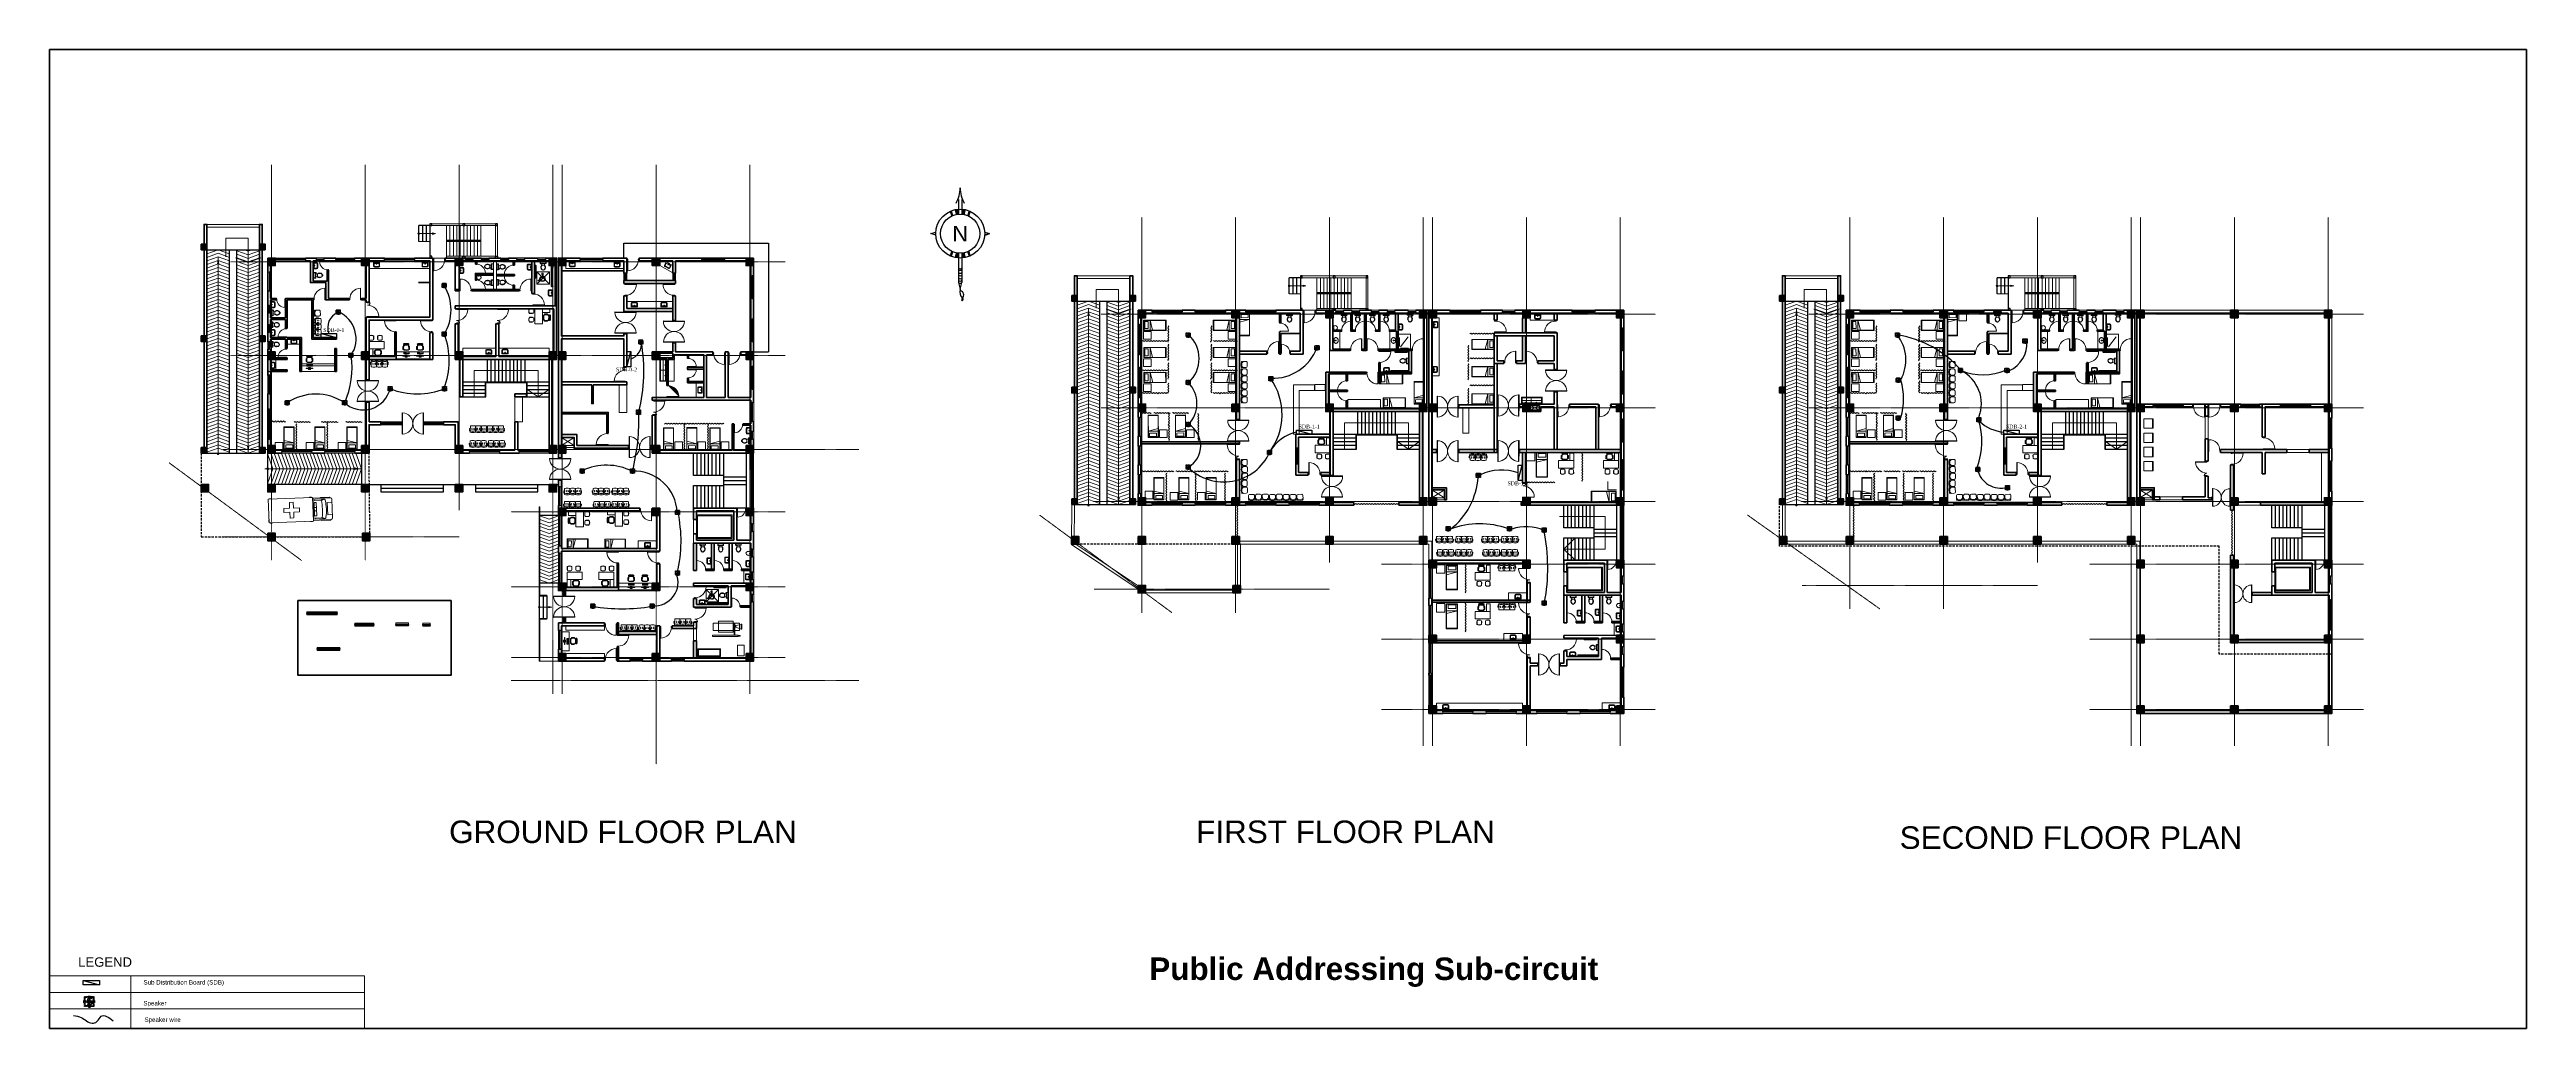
# Model space of a CAD drawing. Header units: millimetres. Extents: x 2399484 to 3337895, y 3598750 to 3969149.
# Drawn here: x 2419715 to 2617776, y 3629865 to 3708180 of the extents above; entities that cross this region are included whole.
import ezdxf

# ---------------------------------------------------------------- set-up
doc = ezdxf.new("R2010")
doc.units = ezdxf.units.MM
doc.header["$MEASUREMENT"] = 0
for name, pattern in [('ACAD_ISO04W100', [30, 24, -3, 0, -3]), ('CENTER', [2, 1.25, -0.25, 0.25, -0.25]), ('DASHED', [0.75, 0.5, -0.25])]:
    doc.linetypes.add(name, pattern=pattern)
for name, color, linetype, lineweight in [('0newfurnture', 30, 'Continuous', 15), ('centreline', 52, 'CENTER', 5), ('Column-0.5', 14, 'Continuous', 50), ('DB-SDB', 10, 'ACAD_ISO04W100', 30), ('Dimension- 0.15', 114, 'Continuous', 15), ('Dimension-137.5', 86, 'Continuous', 13), ('door', 41, 'Continuous', 5), ('Door Opening-0.09', 253, 'Continuous', 9), ('elect text', 2, 'Continuous', 50), ('Frame-0.3', 24, 'Continuous', 30), ('furniture', 34, 'Continuous', 15), ('Furniture Hospital-0.09', 44, 'Continuous', 9), ('greenery', 82, 'Continuous', 5), ('Hatch', 9, 'Continuous', 9), ('hatch-1', 53, 'Continuous', 15), ('hidden lines', 205, 'DASHED', 5), ('Metal  workt-0.2', 13, 'Continuous', 20), ('Railing', 73, 'Continuous', 20), ('Sill Level', 140, 'Continuous', 20), ('stairs', 6, 'Continuous', 25), ('T-Fixture-0.09', 255, 'Continuous', 9), ('TXT', 7, 'Continuous', 25), ('WALL 0.2', 7, 'Continuous', 20), ('wall 0.4', 7, 'Continuous', 40), ('Wall-0.5', 7, 'Continuous', 50), ('WINDOW', 152, 'Continuous', 30), ('Windows Plan', 152, 'Continuous', 35)]:
    doc.layers.add(name, color=color, linetype=linetype, lineweight=lineweight)
for name, color, linetype in [('conduit for speaker', 100, 'Continuous'), ('electrical text', 7, 'Continuous'), ('Speaker', 200, 'CENTER'), ('Tele conduit wire', 53, 'CENTER')]:
    doc.layers.add(name, color=color, linetype=linetype)
doc.styles.add('5P2', font='verdana.ttf', dxfattribs={"height": 500})
doc.styles.add('ARIAL', font='arial.ttf')
doc.styles.add('romans', font='romans.shx')
doc.styles.get("Standard").update_dxf_attribs({"font": 'arial.ttf'})
doc.linetypes.add('ZIGZAG', pattern='A,0.0001,-0.2,[131,ltypeshp.shx,S=0.2,R=0,X=-0.2,Y=0],-0.4,[131,ltypeshp.shx,S=0.2,R=180,X=0.2,Y=0],-0.2', length=0.8001)
doc.dimstyles.get("Standard").update_dxf_attribs({"dimtxt": 500, "dimasz": 100, "dimexe": 100, "dimexo": 200, "dimgap": 0.09, "dimtad": 0, "dimtoh": 1, "dimdec": 0, "dimzin": 0, "dimdsep": 46, "dimtxsty": 'Standard', "dimblk": 'DOT', "dimcen": 0, "dimclrd": 256, "dimclre": 256, "dimclrt": 256, "dimadec": 0, "dimazin": 0, "dimtfac": 1, "dimtdec": 0, "dimtofl": 0, "dimtmove": 0, "dimatfit": 3, "dimfxl": 1, "dimtolj": 1, "dimtzin": 0, "dimlwd": -1, "dimlwe": -1, "dimarcsym": 1})

# ---------------------------------------------------------------- blocks, each defined once
blk = doc.blocks.new('NORTH-flat-1-flat-1-flat-1-flat-1')
at = {"color": 7, "ltscale": 5}
for p, q in [((-144, 2743), (-144, 1561)), ((131, 2743), (131, 1562)), ((-2351, 0), (-1959, 131)), ((1959, 131), (2351, 0)), ((-1959, -131), (-2351, 0)), ((-144, -1561), (-144, -3004)), ((131, -1562), (131, -3004)), ((-144, -3004), (-144, -3895)), ((-136, -3908), (0, -4454)), ((0, -4454), (136, -3908)), ((131, -3004), (131, -3895))]:
    blk.add_line(p, q, dxfattribs=at)
at = {"color": 7}
for centre, major_axis, start_param, end_param in [((0, 0), (0, 1959), 4.7123829, 10.9955682), ((-2518, 3685), (0, 2518), 4.195324, 4.7016853), ((2518, 3685), (0, 2518), 1.5817256, 2.0880869), ((0, 0), (0, 1567), -1.570773, 4.7124123), ((605, -4665), (0, 641), 1.2348522, 2.4324535), ((-70, -4902), (0, 356), 3.8834781, 6.0610307), ((227, -5272), (0, 122), 0.4834765, 2.6582734), ((108, -5260), (0, 135), 3.624641, 5.6489307)]:
    blk.add_ellipse(centre, major_axis=major_axis, ratio=0.999999, start_param=start_param, end_param=end_param, dxfattribs=at)
at = {"color": 1}
for centre, start_param, end_param in [((0, -2627), 2.2700475, 4.0137911), ((0, -2754), 2.2696925, 4.0134361), ((0, -2995), 2.2693374, 4.013081), ((0, -3198), 2.2700475, 4.0137911), ((0, -3439), 2.2697111, 4.0134547), ((0, -3617), 2.2700475, 4.0137911), ((0, -3794), 2.2696925, 4.0134361)]:
    blk.add_ellipse(centre, major_axis=(0, 178), ratio=0.999999, start_param=start_param, end_param=end_param, dxfattribs=at)
at = {"color": 1, "ltscale": 5}
for points in [[(-834, 1772), (-662, 1834), (-727, 1390), (-548, 1461)], [(-441, 1905), (-143, 1949), (-352, 1523), (-143, 1541)], [(453, 1905), (155, 1949), (364, 1523), (155, 1541)], [(846, 1772), (673, 1834), (739, 1390), (560, 1461)], [(-834, -1772), (-662, -1833), (-727, -1390), (-548, -1461)], [(-441, -1905), (-143, -1949), (-352, -1523), (-143, -1541)], [(453, -1905), (155, -1949), (364, -1523), (155, -1541)], [(846, -1772), (673, -1833), (739, -1390), (560, -1461)]]:
    blk.add_solid(points, dxfattribs=at)
at = {"layer": 'Column-0.5', "ltscale": 5}
blk.add_line((2351, 0), (1959, -131), dxfattribs=at)
at = {"color": 7, "ltscale": 5, "style": 'ARIAL'}
blk.add_text('N', height=1250, rotation=0.00022, dxfattribs=at).set_placement((-631, -625))
blk = doc.blocks.new("door 3'3")
at = {"layer": 'door'}
for p, q in [((82769.4, -31237.4), (82769.4, -31203.4)), ((82769.8, -31203.4), (82769.4, -31203.4)), ((82769.8, -31237.4), (82769.8, -31203.4))]:
    blk.add_line(p, q, dxfattribs=at)
at = {"layer": 'door', "ltscale": 80}
for points in [[(82769.8, -31239.8), (82767.4, -31239.8), (82767.4, -31239.4), (82766.9, -31239.4), (82766.9, -31236.4), (82767.4, -31236.4), (82767.4, -31235.9), (82769.4, -31235.9), (82769.4, -31237.4), (82769.8, -31237.4)], [(82802.9, -31239.8), (82805.4, -31239.8), (82805.4, -31239.4), (82805.9, -31239.4), (82805.9, -31236.4), (82805.4, -31236.4), (82805.4, -31235.9), (82803.4, -31235.9), (82803.4, -31237.4), (82802.9, -31237.4)]]:
    blk.add_lwpolyline(points, close=True, dxfattribs=at)
blk.add_arc((82769.4, -31237.4), 34, 0, 89.20471, dxfattribs=at)
at = {"layer": 'Hatch'}
for centre, radius, start, end in [((82767.7, -31239.9), 2.68, 36.75824, 107.53286), ((82767.3, -31240.3), 1.96, 14.76809, 101.35249), ((82757.2, -31236.2), 10.6, 342.68423, 1.60142), ((82764.4, -31235.9), 4.57, 311.03249, 0.21009), ((82768.1, -31239.1), 3.04, 64.81981, 103.53483), ((82767.3, -31236.1), 3.25, 271.0473, 321.53187), ((82805.1, -31239.9), 2.68, 72.46714, 143.24176), ((82805.5, -31236.1), 3.25, 218.46813, 268.9527), ((82804.7, -31239.1), 3.04, 76.46517, 115.18019), ((82805.5, -31240.3), 1.96, 78.64751, 165.23191), ((82808.4, -31235.9), 4.57, 179.78991, 228.96751), ((82815.6, -31236.2), 10.6, 178.39858, 197.31577)]:
    blk.add_arc(centre, radius, start, end, dxfattribs=at)
blk = doc.blocks.new('A$C01AF3ADE')
at = {"layer": 'Furniture Hospital-0.09'}
for p, q in [((0, 935), (0, 855)), ((15, 935), (0, 935)), ((15, 920), (0, 920)), ((0, 870), (15, 870)), ((0, 855), (15, 855)), ((0, 135), (15, 135)), ((0, 55), (0, 135)), ((0, 120), (15, 120)), ((15, 70), (0, 70)), ((15, 55), (0, 55)), ((15, 975), (1815, 975)), ((15, 15), (15, 975)), ((1815, 15), (15, 15)), ((135, 990), (55, 990)), ((55, 990), (55, 975)), ((55, 0), (55, 15)), ((135, 0), (55, 0)), ((70, 990), (70, 975)), ((70, 0), (70, 15)), ((120, 975), (120, 990)), ((120, 15), (120, 0)), ((135, 975), (135, 990)), ((135, 15), (135, 0)), ((625, 575), (865, 575)), ((625, 415), (625, 575)), ((865, 415), (625, 415)), ((865, 815), (1025, 815)), ((865, 575), (865, 815)), ((865, 175), (865, 415)), ((1025, 175), (865, 175)), ((1025, 815), (1025, 575)), ((1025, 575), (1265, 575)), ((1025, 415), (1025, 175)), ((1265, 415), (1025, 415)), ((1265, 575), (1265, 415)), ((1695, 975), (1695, 990)), ((1695, 990), (1775, 990)), ((1695, 15), (1695, 0)), ((1695, 0), (1775, 0)), ((1710, 975), (1710, 990)), ((1710, 15), (1710, 0)), ((1760, 990), (1760, 975)), ((1760, 0), (1760, 15)), ((1775, 990), (1775, 975)), ((1775, 0), (1775, 15)), ((1815, 975), (1815, 15)), ((1815, 935), (1830, 935)), ((1815, 920), (1830, 920)), ((1830, 870), (1815, 870)), ((1830, 855), (1815, 855)), ((1830, 135), (1815, 135)), ((1830, 120), (1815, 120)), ((1815, 70), (1830, 70)), ((1815, 55), (1830, 55)), ((1830, 935), (1830, 855)), ((1830, 55), (1830, 135)), ((1835, 945), (2536, 936)), ((1835, 45), (1835, 945)), ((1835, 725), (1865, 725)), ((1835, 265), (1865, 265)), ((1835, 45), (2536, 54)), ((1865, 751), (1875, 761)), ((1865, 750), (1865, 240)), ((1955, 565), (1865, 565)), ((1955, 425), (1865, 425)), ((1865, 240), (1875, 230)), ((1875, 761), (1890, 766)), ((1875, 230), (1890, 225)), ((1885, 855), (1905, 905)), ((2145, 855), (1885, 855)), ((1885, 135), (1905, 85)), ((2145, 135), (1885, 135)), ((1890, 766), (1930, 766)), ((1890, 225), (1930, 225)), ((1905, 905), (2265, 905)), ((1905, 85), (2265, 85)), ((1945, 761), (1930, 766)), ((1945, 230), (1930, 225)), ((1955, 751), (1945, 761)), ((1955, 240), (1945, 230)), ((1955, 750), (1955, 240)), ((2115, 945), (2135, 965)), ((2115, 45), (2135, 25)), ((2135, 965), (2505, 965)), ((2135, 25), (2505, 25)), ((2265, 905), (2145, 855)), ((2265, 85), (2145, 135)), ((2175, 845), (2288, 893)), ((2175, 145), (2288, 97)), ((2285, 895), (2301, 885)), ((2285, 95), (2301, 105)), ((2405, 745), (2595, 725)), ((2405, 745), (2405, 245)), ((2405, 245), (2595, 265)), ((2505, 965), (2534, 936)), ((2505, 25), (2534, 54)), ((2595, 876), (2595, 114))]:
    blk.add_line(p, q, dxfattribs=at)
for centre, radius, start, end in [((-878, 495), 3072, 353.45902, 6.54098), ((2269, 834), 60, 10.7953, 57.52881), ((2269, 156), 60, 302.47119, 349.2047), ((103, 495), 2252, 351.04413, 8.95587), ((2535, 876), 60, 0, 89.24615), ((2535, 114), 60, 270.75385, 0)]:
    blk.add_arc(centre, radius, start, end, dxfattribs=at)
blk = doc.blocks.new('xray')
at = {"layer": 'Furniture Hospital-0.09'}
for p, q in [((3462.8, 4300.7), (3462.8, 4316.1)), ((3479.2, 4311.9), (3462.8, 4316.1)), ((3479.2, 4307.4), (3462.8, 4300.7)), ((3484.5, 4320.4), (3484.5, 4281.6))]:
    blk.add_line(p, q, dxfattribs=at)
for points in [[(3462.8, 4300.7), (3460.8, 4300.7), (3460.8, 4316.6), (3462.8, 4316.6)], [(3472.2, 4278.4), (3465.9, 4278.4), (3465.9, 4280.5), (3472.2, 4280.5)], [(3551.8, 4296.4), (3467.7, 4296.4), (3467.7, 4320.4), (3551.8, 4320.4)], [(3554.6, 4277), (3472.2, 4277), (3472.2, 4281.6), (3554.6, 4281.6)], [(3484.5, 4281.6), (3482.3, 4281.6), (3482.3, 4320.4), (3484.5, 4320.4)], [(3535.4, 4291.3), (3488.5, 4291.3), (3488.5, 4325.8), (3535.4, 4325.8)], [(3474.6, 4215.2), (3474.6, 4250), (3452.7, 4250), (3452.7, 4215.2)]]:
    blk.add_lwpolyline(points, close=True, dxfattribs=at)
for points in [[(3482.3, 4307.4), (3479.2, 4307.4), (3479.2, 4311.9), (3482.3, 4311.9)], [(3484.5, 4311.9), (3488.5, 4311.9), (3488.5, 4307.4), (3484.5, 4307.4)]]:
    blk.add_lwpolyline(points, dxfattribs=at)
at = {"layer": 'Furniture Hospital-0.09', "lineweight": 5}
for points in [[(3601.2, 4213.3), (3529.1, 4213.3), (3529.1, 4237.3), (3601.2, 4237.3)], [(3599.2, 4215.3), (3531.1, 4215.3), (3531.1, 4235.3), (3599.2, 4235.3)]]:
    blk.add_lwpolyline(points, close=True, dxfattribs=at)
blk = doc.blocks.new('BED')
at = {"layer": 'Furniture Hospital-0.09'}
for p, q in [((-2.12, 0.47), (-2.12, -0.48)), ((-2.12, -0.48), (-2.12, 0.47)), ((-0.01, 0.47), (-2.12, 0.47)), ((-2.07, 0.47), (-2.07, -0.48)), ((-0.06, 0.46), (-2.07, 0.46)), ((-0.85, -0.46), (-0.61, 0.47)), ((-0.61, 0.47), (-0.61, -0.46)), ((-0.42, 0.34), (-0.43, -0.3)), ((-0.42, 0.34), (-0.12, 0.34)), ((-0.12, -0.3), (-0.12, 0.34)), ((-0.06, -0.48), (-0.06, 0.47)), ((-0.01, -0.48), (-0.01, 0.47)), ((-2.12, -0.48), (-0.01, -0.48)), ((-2.07, -0.46), (-0.06, -0.46)), ((-0.43, -0.3), (-0.12, -0.3))]:
    blk.add_line(p, q, dxfattribs=at)
blk = doc.blocks.new('MAIN DOOR')
at = {"layer": 'door', "ltscale": 1000}
for points in [[(2313.5, 188.5), (2347.4, 188.5), (2347.4, 187.3), (2313.5, 187.3)], [(2381.3, 188.5), (2348.9, 188.5), (2348.9, 187.3), (2381.3, 187.3)]]:
    blk.add_lwpolyline(points, close=True, dxfattribs=at)
for points in [[(2346.1, 190.6), (2346.1, 188.5)], [(2348.9, 188.1), (2347.4, 188.1), (2347.4, 188.5), (2346.1, 188.5), (2346.1, 190.6), (2350.2, 190.6)], [(2347.4, 188.1), (2348.9, 188.1), (2348.9, 188.5), (2350.2, 188.5), (2350.2, 190.6), (2346.1, 190.6)], [(2350.2, 190.6), (2350.2, 188.5)], [(2313.4, 120.7), (2347.3, 120.7), (2347.3, 121.9), (2313.4, 121.9), (2313.4, 120.7)], [(2348.8, 121.1), (2347.3, 121.1), (2347.3, 120.7), (2346, 120.7), (2346, 118.6), (2350.1, 118.6)], [(2347.3, 121.1), (2348.8, 121.1), (2348.8, 120.7), (2350.1, 120.7), (2350.1, 118.6), (2346, 118.6)], [(2346, 118.6), (2346, 120.7)], [(2381.3, 120.7), (2348.8, 120.7), (2348.8, 121.9), (2381.3, 121.9), (2381.3, 120.7)], [(2350.1, 118.6), (2350.1, 120.7)]]:
    blk.add_lwpolyline(points, dxfattribs=at)
at = {"layer": 'Door Opening-0.09', "ltscale": 1000}
for centre, start, end in [((2347.4, 188.5), 182.11678, 357.88255), ((2347.3, 120.7), 2.11669, 177.88264)]:
    blk.add_arc(centre, 33.9, start, end, dxfattribs=at)
at = {"layer": 'WINDOW', "ltscale": 5}
blk.add_line((2350.1, 190.6), (2350.1, 190.6), dxfattribs=at)
blk = doc.blocks.new('desk')
at = {"layer": 'Furniture Hospital-0.09', "lineweight": 0}
for p, q in [((82778.1, -33213.8), (82775.8, -33214)), ((82775.8, -33214.2), (82775.9, -33214.2)), ((82775.8, -33214.3), (82775.9, -33214.3)), ((82775.8, -33216.6), (82775.9, -33216.6)), ((82775.8, -33216.6), (82775.9, -33216.6)), ((82778.1, -33217.1), (82775.8, -33216.9)), ((82775.9, -33212.3), (82778.8, -33212.3)), ((82775.9, -33218.6), (82778.8, -33218.6)), ((82777.7, -33214.4), (82778.6, -33214.4)), ((82777.7, -33214.5), (82777.7, -33214.4)), ((82777.7, -33214.5), (82778.8, -33214.5)), ((82777.7, -33216.4), (82778.6, -33216.4)), ((82777.7, -33216.4), (82778.8, -33216.4)), ((82777.7, -33216.4), (82777.7, -33216.4)), ((82777.8, -33216.4), (82777.8, -33214.5)), ((82779.1, -33204.5), (82778.8, -33204.7)), ((82778.8, -33226.1), (82778.8, -33204.7)), ((82778.8, -33226.1), (82779.1, -33226.3)), ((82779.6, -33212.3), (82781, -33212.3)), ((82779.6, -33218.6), (82781, -33218.6))]:
    blk.add_line(p, q, dxfattribs=at)
at = {"layer": 'Furniture Hospital-0.09', "lineweight": 0, "ltscale": 100}
for p, q in [((82786.2, -33223.5), (82786.2, -33206.1)), ((82786.2, -33206.1), (82791.3, -33206.1)), ((82791.3, -33223.5), (82786.2, -33223.5)), ((82786.5, -33207.8), (82787.1, -33207.8)), ((82786.5, -33217.1), (82786.5, -33207.8)), ((82787.1, -33217.1), (82786.5, -33217.1)), ((82786.5, -33219.9), (82786.5, -33217.6)), ((82786.5, -33217.6), (82787.1, -33217.6)), ((82787.1, -33219.9), (82786.5, -33219.9)), ((82786.6, -33207), (82786.6, -33206.4)), ((82786.6, -33206.4), (82787.1, -33206.4)), ((82787.1, -33207), (82786.6, -33207)), ((82787.1, -33206.4), (82787.1, -33207)), ((82787.1, -33207.8), (82787.1, -33217.1)), ((82787.1, -33217.6), (82787.1, -33219.9)), ((82787.4, -33217.1), (82787.4, -33206.3)), ((82787.4, -33206.3), (82791.1, -33206.3)), ((82791.1, -33217.1), (82787.4, -33217.1)), ((82787.5, -33220), (82787.5, -33217.5)), ((82787.5, -33217.5), (82788.6, -33217.5)), ((82788.6, -33220), (82787.5, -33220)), ((82787.5, -33223.2), (82787.5, -33220.3)), ((82787.5, -33220.3), (82791.1, -33220.3)), ((82791.1, -33223.2), (82787.5, -33223.2)), ((82788.6, -33217.5), (82788.6, -33220)), ((82790, -33219.2), (82790, -33218.4)), ((82790, -33218.4), (82790.5, -33218.4)), ((82790.5, -33219.2), (82790, -33219.2)), ((82790.5, -33217.6), (82791, -33217.6)), ((82790.5, -33218.4), (82790.5, -33217.6)), ((82790.5, -33220.1), (82790.5, -33219.2)), ((82791, -33220.1), (82790.5, -33220.1)), ((82791, -33217.6), (82791, -33220.1)), ((82791.1, -33206.3), (82791.1, -33217.1)), ((82791.1, -33220.3), (82791.1, -33223.2)), ((82791.3, -33206.1), (82791.3, -33223.5))]:
    blk.add_line(p, q, dxfattribs=at)
at = {"layer": 'Furniture Hospital-0.09', "ltscale": 6}
for p, q in [((82800.5, -33205), (82808.5, -33205)), ((82800.5, -33206.6), (82808.5, -33206.6)), ((82800.5, -33224.7), (82808.5, -33224.7)), ((82800.5, -33226.3), (82808.5, -33226.3)), ((82813.9, -33214), (82815.9, -33214)), ((82813.9, -33217.3), (82815.9, -33217.3))]:
    blk.add_line(p, q, dxfattribs=at)
at = {"layer": 'Furniture Hospital-0.09', "lineweight": 0}
for points in [[(82775.2, -33217.9), (82775.2, -33213)], [(82775.8, -33216.9), (82775.8, -33214)], [(82775.9, -33216.6), (82775.9, -33214.2)], [(82775.9, -33216.6), (82775.9, -33214.3)], [(82779.6, -33226.3), (82779.6, -33204.5), (82779.1, -33204.5), (82779.1, -33226.3), (82779.6, -33226.3)], [(82781.7, -33217.9), (82781.7, -33213)]]:
    blk.add_lwpolyline(points, dxfattribs=at)
for points in [[(82778.1, -33213.8, -0.263666), (82778.5, -33214), (82778.6, -33214.1), (82778.6, -33214.4)], [(82778.1, -33217.1, 0.263666), (82778.5, -33216.9), (82778.6, -33216.8), (82778.6, -33216.4)]]:
    blk.add_lwpolyline(points, format="xyb", dxfattribs=at)
at = {"layer": 'Furniture Hospital-0.09', "ltscale": 6}
for points in [[(82797.1, -33215.6), (82797.1, -33210.6, -0.414214), (82800.5, -33207.2), (82810.6, -33207.2, -0.418376), (82813.9, -33210.6), (82813.9, -33215.6)], [(82797.1, -33215.6), (82797.1, -33220.7, 0.414214), (82800.5, -33224.1), (82810.6, -33224.1, 0.418376), (82813.9, -33220.7), (82813.9, -33215.6)], [(82798.2, -33215.6), (82798.2, -33211.3, -0.28028), (82801.6, -33207.2), (82809.5, -33208, -0.418376), (82812.8, -33211.3), (82812.8, -33215.6)], [(82798.2, -33215.6), (82798.2, -33219.9, 0.28028), (82801.6, -33224.1), (82809.5, -33223.3, 0.418376), (82812.8, -33219.9), (82812.8, -33215.6)], [(82816.3, -33208.6, -0.214578), (82815.9, -33212.2), (82815.9, -33215.6)], [(82816.3, -33222.7, 0.214578), (82815.9, -33219.1), (82815.9, -33215.6)], [(82816.6, -33207.1, -0.207066), (82818.1, -33212.2), (82818.1, -33215.6)], [(82816.6, -33224.2, 0.207066), (82818.1, -33219.1), (82818.1, -33215.6)]]:
    blk.add_lwpolyline(points, format="xyb", dxfattribs=at)
at = {"layer": 'Furniture Hospital-0.09', "lineweight": 0}
for centre, radius in [((82775.4, -33213.8), 0.0699), ((82775.4, -33214.4), 0.0699), ((82775.4, -33215), 0.0699), ((82775.4, -33215.6), 0.0699), ((82775.4, -33216.2), 0.0699), ((82775.4, -33216.7), 0.0699), ((82775.4, -33217.3), 0.0699), ((82775.4, -33217.9), 0.0699), ((82779.3, -33214), 0.0463), ((82779.3, -33216.9), 0.0463)]:
    blk.add_circle(centre, radius, dxfattribs=at)
for centre, start, end in [((82775.9, -33213), 90, 180), ((82775.9, -33217.9), 180, 270), ((82781, -33213), 0, 90), ((82781, -33217.9), 270, 0)]:
    blk.add_arc(centre, 0.695, start, end, dxfattribs=at)
at = {"layer": 'Furniture Hospital-0.09', "ltscale": 6}
for centre, radius, start, end in [((82800.7, -33205.8), 0.824, 100.57806, 259.64196), ((82800.7, -33225.5), 0.824, 100.35804, 259.42194), ((82808.5, -33205.8), 0.812, 270, 90), ((82808.5, -33225.5), 0.812, 270, 90), ((82816.2, -33207.8), 0.823, 59.8228, 277.53485), ((82816.2, -33223.5), 0.823, 82.46515, 300.1772)]:
    blk.add_arc(centre, radius, start, end, dxfattribs=at)
blk = doc.blocks.new('BANCAS')
at = {"layer": 'Furniture Hospital-0.09'}
for p, q in [((-0.24, -0.25), (-0.31, -0.25)), ((-0.31, -0.35), (-0.31, -0.25)), ((-0.24, -0.35), (-0.31, -0.35)), ((-0.29, -0.41), (-0.3, -0.35)), ((-0.26, -0.41), (-0.25, -0.35)), ((0.31, -0.25), (0.24, -0.25)), ((0.31, -0.35), (0.24, -0.35)), ((0.26, -0.41), (0.25, -0.35)), ((0.29, -0.41), (0.3, -0.35)), ((0.31, -0.35), (0.31, -0.25))]:
    blk.add_line(p, q, dxfattribs=at)
blk.add_lwpolyline([(0.23, -0.05, 0.346546), (0.2, -0.02, 0.095695), (-0.2, -0.02, 0.346546), (-0.23, -0.05), (-0.24, -0.42, 0.318973), (-0.23, -0.45, 0.193005), (0.23, -0.45, 0.318973), (0.24, -0.42)], format="xyb", close=True, dxfattribs=at)
blk.add_lwpolyline([(-0.24, -0.52), (-0.24, -0.49, -0.522832), (-0.22, -0.47, 0.18), (0.22, -0.47, -0.522832), (0.25, -0.49), (0.25, -0.55, -0.306573), (0.23, -0.57, -0.192782), (-0.23, -0.57, -0.306573), (-0.24, -0.55), (-0.24, -0.5)], format="xyb", dxfattribs=at)
for centre, radius in [((-0.27, -0.42), 0.025), ((-0.09, -0.22), 0.015), ((-0.09, -0.32), 0.015), ((0.09, -0.22), 0.015), ((0.09, -0.32), 0.015), ((0.28, -0.42), 0.025)]:
    blk.add_circle(centre, radius, dxfattribs=at)
blk = doc.blocks.new('A$C72AE6952')
at = {"ltscale": 20, "xscale": 800, "yscale": 800, "zscale": 800, "row_count": 1, "column_count": 3, "row_spacing": 0, "column_spacing": 440.0000000000001}
blk.add_blockref('BANCAS', (-440, 0), dxfattribs=at)
blk = doc.blocks.new("door 5'")
at = {"layer": 'door', "ltscale": 1000}
for points in [[(2177525, 4317078), (2177525, 4317062), (2177516, 4317062), (2177516, 4317020), (2177473, 4317020), (2177474, 4317105)], [(2177525, 4317062), (2177525, 4317105), (2177474, 4317105), (2177473, 4317020)], [(2177473, 4317020), (2177516, 4317020)], [(2177474, 4317105), (2177516, 4317105)], [(2178697, 4316120), (2178697, 4317060), (2178671, 4317060), (2178671, 4316120), (2178697, 4316120)], [(2178689, 4317076), (2178689, 4317060), (2178697, 4317060), (2178697, 4317018), (2178740, 4317018), (2178740, 4317104)], [(2178689, 4317060), (2178689, 4317104), (2178740, 4317104), (2178740, 4317018)], [(2178740, 4317018), (2178697, 4317018)]]:
    blk.add_lwpolyline(points, dxfattribs=at)
blk.add_lwpolyline([(2177516, 4316839), (2177516, 4317062), (2177543, 4317062), (2177543, 4316839)], close=True, dxfattribs=at)
at = {"layer": 'Door Opening-0.09', "ltscale": 1000}
for centre, radius, start, end in [((2177516, 4317062), 224, 276.6944, 2.34403), ((2178697, 4317076), 957, 180.34163, 268.42442)]:
    blk.add_arc(centre, radius, start, end, dxfattribs=at)
at = {"layer": 'WINDOW', "ltscale": 5}
blk.add_line((2177474, 4317104), (2177474, 4317104), dxfattribs=at)
blk = doc.blocks.new('scrub sink')
at = {"layer": 'Furniture Hospital-0.09'}
for p, q in [((0, -611), (0, 0)), ((0, 0), (1900, 0)), ((0, -611), (0, 0)), ((1900, -611), (1900, 0)), ((1900, 0), (1900, -611)), ((0, -110), (1900, -110)), ((1900, -611), (0, -611)), ((50, -536), (50, -110)), ((50, -320), (1850, -320)), ((1850, -536), (50, -536)), ((950, -536), (950, -110)), ((1850, -536), (1850, -110)), ((1850, -536), (1850, -110))]:
    blk.add_line(p, q, dxfattribs=at)
for points in [[(452, 0), (527, 0), (527, -5), (452, -5)], [(464, -5), (514, -5), (514, -30), (464, -30)], [(1376, 0), (1451, 0), (1451, -5), (1376, -5)], [(1389, -5), (1439, -5), (1439, -30), (1389, -30)]]:
    blk.add_lwpolyline(points, close=True, dxfattribs=at)
for points in [[(473, -30), (477, -158, 0.199366), (502, -158), (506, -30)], [(1397, -30), (1401, -158, 0.199366), (1426, -158), (1430, -30)]]:
    blk.add_lwpolyline(points, format="xyb", dxfattribs=at)
for centre, radius, start, end in [((489, -153), 20, 130.94809, 49.05191), ((489, -153), 15, 149.1321, 30.8679), ((1414, -153), 20, 130.94809, 49.05191), ((1414, -153), 15, 149.1321, 30.8679)]:
    blk.add_arc(centre, radius, start, end, dxfattribs=at)
blk = doc.blocks.new('d1')
at = {"layer": 'door'}
for p, q in [((2442.7, 10746.2), (2408.3, 10746.2)), ((2408.3, 10746.2), (2408.3, 10745.7)), ((2442.7, 10745.7), (2408.3, 10745.7))]:
    blk.add_line(p, q, dxfattribs=at)
at = {"layer": 'door', "ltscale": 80}
for points in [[(2445, 10779.7), (2445, 10782), (2444.6, 10782), (2444.6, 10782.4), (2441.8, 10782.4), (2441.8, 10782), (2441.4, 10782), (2441.4, 10780.1), (2442.7, 10780.1), (2442.7, 10779.7)], [(2445, 10746.2), (2445, 10743.9), (2444.6, 10743.9), (2444.6, 10743.4), (2441.8, 10743.4), (2441.8, 10743.9), (2441.4, 10743.9), (2441.4, 10745.7), (2442.7, 10745.7), (2442.7, 10746.2)]]:
    blk.add_lwpolyline(points, close=True, dxfattribs=at)
at = {"layer": 'Door Opening-0.09', "ltscale": 80}
blk.add_arc((2442.7, 10745.7), 34.4, 90, 179.27403, dxfattribs=at)
at = {"layer": 'hidden lines'}
for centre, radius, start, end in [((2441.6, 10791.4), 9.82, 268.39858, 287.31577), ((2441.4, 10784.8), 4.22, 269.78991, 318.96751), ((2441.4, 10741.1), 4.22, 41.03249, 90.21009), ((2441.6, 10734.5), 9.82, 72.68423, 91.60142), ((2444.3, 10781.3), 2.81, 166.46517, 205.18019), ((2444.3, 10744.5), 2.81, 154.81981, 193.53483), ((2445, 10781.7), 2.48, 162.46714, 233.24176), ((2445, 10744.2), 2.48, 126.75824, 197.53286), ((2441.6, 10782), 3, 308.46813, 358.9527), ((2441.6, 10743.8), 3, 1.0473, 51.53187), ((2445.5, 10782.1), 1.81, 168.64751, 255.23191), ((2445.5, 10743.8), 1.81, 104.76809, 191.35249)]:
    blk.add_arc(centre, radius, start, end, dxfattribs=at)
blk = doc.blocks.new('Toilet - top')
at = {"layer": 'Furniture Hospital-0.09'}
for p, q in [((-10, -8.5), (-8, -8.5)), ((-10, -9.5), (-10, -8.5)), ((-7, -9.5), (-10, -9.5)), ((-8, -8.5), (-8, -8)), ((-7, -8), (-7, -9.5)), ((-4, -8), (-6, -14)), ((4, -14), (-4, -14)), ((4, -8), (6, -14)), ((9.5, -6), (9.5, -2))]:
    blk.add_line(p, q, dxfattribs=at)
blk.add_lwpolyline([(10.5, -8), (10.5, 0), (-10.5, 0), (-10.5, -8)], close=True, dxfattribs=at)
for points in [[(-9.5, -2), (-9.5, -6)], [(8.5, -1), (-8.5, -1)], [(-8.5, -7), (8.5, -7)]]:
    blk.add_lwpolyline(points, dxfattribs=at)
for centre, radius, start, end in [((-8.6, -1.9), 0.884, 81.8699, 188.1301), ((-8.6, -6.1), 0.884, 171.8699, 278.1301), ((3.5, -21.6), 12.2, 141.46911, 247.97143), ((4.2, -21.8), 11.3, 136.36773, 238.94682), ((0, -27.9), 4, 245.73182, 294.26817), ((0, -29), 4, 254.86053, 285.13947), ((-3.5, -21.6), 12.2, 292.02843, 38.53071), ((-4.2, -21.8), 11.3, 301.05301, 43.63209), ((8.6, -1.9), 0.884, 351.8699, 98.1301), ((8.6, -6.1), 0.884, 261.8699, 8.1301)]:
    blk.add_arc(centre, radius, start, end, dxfattribs=at)
blk = doc.blocks.new('TAP')
at = {"layer": 'Furniture Hospital-0.09', "linetype": 'Continuous'}
for p, q in [((0, 38), (0, -38)), ((5, 38), (0, 38)), ((5, 38), (5, -38)), ((30, 25), (5, 25)), ((30, 0), (5, 0)), ((30, 25), (30, -25)), ((56, 16), (30, 16)), ((51, 7), (48, 8)), ((59, 19), (57, 22)), ((73, 24), (73, 27)), ((88, 20), (89, 22)), ((97, 15), (125, 12)), ((97, 8), (100, 9)), ((5, -38), (0, -38)), ((30, -25), (5, -25)), ((56, -16), (30, -16)), ((51, -8), (48, -9)), ((60, -20), (58, -22)), ((74, -24), (74, -27)), ((88, -19), (90, -22)), ((97, -7), (100, -8)), ((97, -15), (125, -12))]:
    blk.add_line(p, q, dxfattribs=at)
for radius in [21.2, 19.7]:
    blk.add_circle((74, 0), radius, dxfattribs=at)
for centre, radius, start, end in [((74, 0), 27.2, 163.05119, 199.05119), ((74, 0), 24.2, 127.05119, 163.05119), ((74, 0), 27.2, 91.05119, 127.05119), ((74, 0), 24.2, 55.05119, 91.05119), ((74, 0), 27.2, 19.05119, 55.05119), ((74, 0), 24.2, 343.05119, 19.05119), ((95, 0), 32.6, 337.45001, 22.54999), ((74, 0), 24.2, 199.05119, 235.05119), ((74, 0), 27.2, 235.05119, 271.05119), ((74, 0), 24.2, 271.05119, 307.05119), ((74, 0), 27.2, 307.05119, 343.05119)]:
    blk.add_arc(centre, radius, start, end, dxfattribs=at)
blk = doc.blocks.new('A$C2C054FB4')
at = {"layer": 'Furniture Hospital-0.09'}
for p, q in [((-375, -169), (-375, 181)), ((-325, -169), (-325, 181)), ((-300, 256), (0, 256)), ((-300, 206), (-75, 206)), ((-75, 206), (-75, 30)), ((0, 256), (0, -244)), ((-75, -194), (-300, -194)), ((0, -244), (-300, -244)), ((-75, -18), (-75, -194))]:
    blk.add_line(p, q, dxfattribs=at)
at = {"layer": 'Furniture Hospital-0.09', "ltscale": 30}
blk.add_circle((-115, 6), 26, dxfattribs=at)
at = {"layer": 'Furniture Hospital-0.09'}
for centre, radius, start, end in [((-300, 181), 75, 90, 180), ((-300, 181), 25, 90, 180), ((-300, -169), 75, 180, 270), ((-300, -169), 25, 180, 270)]:
    blk.add_arc(centre, radius, start, end, dxfattribs=at)
at = {"layer": 'Furniture Hospital-0.09', "rotation": 180}
blk.add_blockref('TAP', (0, 6), dxfattribs=at)
blk = doc.blocks.new('sems')
at = {"layer": 'Dimension- 0.15', "ltscale": 5}
h = blk.add_hatch(dxfattribs=at)
h.set_pattern_fill('ANSI31', color=256, scale=25.555556)
h.set_pattern_definition([(45, (55035.0093, 4945698.8337), (-2.258813329, 2.258813329), [])])
h.paths.add_polyline_path([(2173550, 4150430), (2173550, 4150489), (2173491, 4150489, 0.4142136)])
h.paths.add_polyline_path([(2173550, 4150430, 0.4142136), (2173609, 4150489), (2173550, 4150489)])
h.paths.add_polyline_path([(2173550, 4150489), (2173609, 4150489, 0.4142136), (2173550, 4150548)])
h.paths.add_polyline_path([(2173491, 4150489), (2173550, 4150489), (2173550, 4150548, 0.4142136)])
for p, q in [((2174664, 4150546), (2174664, 4150431)), ((2174894, 4150489), (2174664, 4150546)), ((2174664, 4150431), (2174894, 4150489))]:
    blk.add_line(p, q, dxfattribs=at)
blk.add_lwpolyline([(2174664, 4150489), (2173550, 4150489)], dxfattribs=at)
blk.add_circle((2173550, 4150489), 59.1, dxfattribs=at)
blk.add_solid([(2174664, 4150546), (2174894, 4150489), (2174664, 4150431)], dxfattribs=at)
at = {"layer": 'Dimension-137.5', "ltscale": 5}
blk.add_line((2174664, 4150489), (2174894, 4150489), dxfattribs=at)
at = {"layer": 'Frame-0.3'}
for points in [[(2174450, 4151281), (2174450, 4151131), (2174600, 4151131), (2174600, 4151281)], [(2177075, 4151281), (2177075, 4151131), (2177225, 4151131), (2177225, 4151281)], [(2179700, 4151281), (2179700, 4151131), (2179850, 4151131), (2179850, 4151281)], [(2174450, 4148681), (2174450, 4148531), (2174600, 4148531), (2174600, 4148681)], [(2177075, 4148531), (2177075, 4148681), (2177225, 4148681), (2177225, 4148531)], [(2179700, 4148531), (2179700, 4148681), (2179850, 4148681), (2179850, 4148531)]]:
    blk.add_lwpolyline(points, close=True, dxfattribs=at)
at = {"layer": 'Metal  workt-0.2', "ltscale": 5}
for p, q in [((2174600, 4151281), (2179700, 4151281)), ((2175775, 4151131), (2175775, 4149956)), ((2175775, 4149856), (2175775, 4148681)), ((2176050, 4151131), (2176050, 4149956)), ((2176050, 4149856), (2176050, 4148681)), ((2176325, 4151131), (2176325, 4149956)), ((2176325, 4149856), (2176325, 4148681)), ((2176600, 4151131), (2176600, 4149956)), ((2176600, 4149856), (2176600, 4148681)), ((2176875, 4151131), (2176875, 4149956)), ((2176875, 4149856), (2176875, 4148681)), ((2177150, 4151131), (2177150, 4149956)), ((2177150, 4149856), (2177150, 4148681)), ((2177425, 4151131), (2177425, 4149956)), ((2177425, 4149856), (2177425, 4148681)), ((2177700, 4151131), (2177700, 4149956)), ((2177700, 4149856), (2177700, 4148681)), ((2177975, 4151131), (2177975, 4149956)), ((2177975, 4149856), (2177975, 4148681)), ((2178250, 4151131), (2178250, 4149956)), ((2178250, 4149856), (2178250, 4148681)), ((2178525, 4151131), (2178525, 4149956)), ((2178525, 4149856), (2178525, 4148681)), ((2179700, 4148681), (2179700, 4151131)), ((2175775, 4148531), (2174600, 4148531))]:
    blk.add_line(p, q, dxfattribs=at)
at = {"layer": 'Metal  workt-0.2'}
for points in [[(2174450, 4149851), (2173550, 4149847)], [(2177075, 4148531), (2179850, 4148531), (2179850, 4151131), (2174450, 4151131), (2174450, 4148531), (2174600, 4148531)], [(2179700, 4151131), (2174600, 4151131)], [(2179700, 4148681), (2175775, 4148681), (2175775, 4148531), (2176745, 4148531)]]:
    blk.add_lwpolyline(points, dxfattribs=at)
for points in [[(2175775, 4149956), (2175775, 4149856), (2178525, 4149856), (2178525, 4149956)], [(2175825, 4149906), (2175825, 4149906), (2178475, 4149906), (2178475, 4149906)]]:
    blk.add_lwpolyline(points, close=True, dxfattribs=at)
at = {"layer": 'stairs', "ltscale": 5}
for p, q in [((2173850, 4151131), (2173850, 4149848)), ((2174150, 4151131), (2174150, 4149849)), ((2174450, 4151281), (2174450, 4148531))]:
    blk.add_line(p, q, dxfattribs=at)
for points in [[(2173550, 4149847), (2173550, 4151131)], [(2174450, 4151131), (2173550, 4151131)]]:
    blk.add_lwpolyline(points, dxfattribs=at)
blk = doc.blocks.new('2ft column')
at = {"layer": 'Hatch', "ltscale": 5}
h = blk.add_hatch(color=256, dxfattribs=at)
h.dxf.hatch_style = 1
h.paths.add_polyline_path([(2207385, 4176559), (2207985, 4176559), (2207985, 4175959), (2207385, 4175959)])
at = {"layer": 'Column-0.5', "ltscale": 5}
blk.add_lwpolyline([(2207385, 4176559), (2207985, 4176559), (2207985, 4175959), (2207385, 4175959)], close=True, dxfattribs=at)
at = {"layer": 'Defpoints', "ltscale": 5}
for points in [[(2207985, 4176559), (2207385, 4175959)], [(2207985, 4175959), (2207385, 4176559)]]:
    blk.add_lwpolyline(points, dxfattribs=at)
blk = doc.blocks.new('main grid')
at = {"layer": 'centreline', "ltscale": 5}
for p, q in [((2518911, 4018930), (2518911, 3987284)), ((2526411, 4018930), (2526411, 3987284)), ((2533911, 4018930), (2533911, 3991299)), ((2541411, 4018930), (2541411, 3976624)), ((2542161, 4018930), (2542161, 3976624)), ((2549661, 4018930), (2549661, 3976624)), ((2557161, 4018930), (2557161, 3976624)), ((2559988, 4011172), (2515645, 4011172)), ((2559988, 4003672), (2515645, 4003672)), ((2559388, 3996172), (2515045, 3996172)), ((2559988, 3996172), (2515645, 3996172)), ((2559988, 3991172), (2538074, 3991172)), ((2533911, 3989164), (2515100, 3989164)), ((2559988, 3985172), (2538074, 3985172)), ((2559988, 3979531), (2538074, 3979531))]:
    blk.add_line(p, q, dxfattribs=at)
blk.add_lwpolyline([(2510725, 3995097), (2521316, 3987284)], dxfattribs=at)
at = {"layer": 'Hatch'}
for p in [(311226, -165087), (318726, -165087), (326226, -165087), (333726, -165087), (311226, -172587), (318726, -172587), (326226, -172587), (333726, -172587), (311226, -180087), (318726, -180087), (326226, -180087), (333726, -180087), (305895, -183187), (311226, -183187), (318726, -183187), (326226, -183187), (333726, -183187), (334476, -185087), (341976, -185087), (349476, -185087), (311226, -187095), (318801, -187095), (334476, -191087), (341976, -191087), (349476, -191087), (334476, -196728), (341976, -196728), (349476, -196728)]:
    blk.add_blockref('2ft column', p, dxfattribs=at)
at = {"layer": 'Hatch', "xscale": -1}
for p in [(4749846, -165087), (4757346, -165087), (4764846, -165087), (4749846, -172587), (4757346, -172587), (4764846, -172587), (4749846, -180087), (4757346, -180087), (4764846, -180087)]:
    blk.add_blockref('2ft column', p, dxfattribs=at)
blk = doc.blocks.new('_Dot')
at = {"color": 0, "linetype": 'ByBlock', "lineweight": -2}
blk.add_line((-0.5, 0), (-1, 0), dxfattribs=at)
at = {"color": 0, "linetype": 'ByBlock', "lineweight": -3, "const_width": 0.5}
blk.add_lwpolyline([(-0.25, 0, 1), (0.25, 0, 1)], format="xyb", close=True, dxfattribs=at)
blk = doc.blocks.new('scre')
at = {"layer": 'Furniture Hospital-0.09'}
for p, q in [((2549360, 3950857), (2549360, 3950293)), ((2549360, 3950293), (2549360, 3950857)), ((2549360, 3950857), (2551001, 3950857)), ((2551001, 3950395), (2549360, 3950395)), ((2551001, 3950293), (2549360, 3950293)), ((2549406, 3950788), (2549406, 3950395)), ((2549406, 3950788), (2549406, 3950395)), ((2549406, 3950788), (2550955, 3950788)), ((2550955, 3950589), (2549406, 3950589)), ((2550124, 3950788), (2550124, 3950395)), ((2550955, 3950788), (2550955, 3950395)), ((2551001, 3950857), (2551001, 3950293)), ((2551001, 3950857), (2551001, 3950293))]:
    blk.add_line(p, q, dxfattribs=at)
for points in [[(2549731, 3950293), (2549662, 3950293), (2549662, 3950298), (2549731, 3950298)], [(2549719, 3950298), (2549673, 3950298), (2549673, 3950321), (2549719, 3950321)], [(2550584, 3950293), (2550515, 3950293), (2550515, 3950298), (2550584, 3950298)], [(2550572, 3950298), (2550526, 3950298), (2550526, 3950321), (2550572, 3950321)]]:
    blk.add_lwpolyline(points, close=True, dxfattribs=at)
for points in [[(2549711, 3950321), (2549708, 3950439, 0.199366), (2549685, 3950439), (2549681, 3950321)], [(2550564, 3950321), (2550561, 3950439, 0.199366), (2550538, 3950439), (2550534, 3950321)]]:
    blk.add_lwpolyline(points, format="xyb", dxfattribs=at)
for centre, radius, start, end in [((2549696, 3950435), 18.5, 310.94809, 229.05191), ((2549696, 3950435), 13.8, 329.1321, 210.8679), ((2550549, 3950435), 18.5, 310.94809, 229.05191), ((2550549, 3950435), 13.8, 329.1321, 210.8679)]:
    blk.add_arc(centre, radius, start, end, dxfattribs=at)
blk = doc.blocks.new('26 door')
at = {"layer": 'door'}
blk.add_line((42654.7, -717.8), (42654.7, -716.7), dxfattribs=at)
at = {"layer": 'door', "ltscale": 5}
blk.add_lwpolyline([(42654.7, -716.7), (42684.7, -716.7), (42684.7, -717.8), (42654.7, -717.8)], dxfattribs=at)
at = {"layer": 'Door Opening-0.09'}
blk.add_arc((42654.8, -717.8), 30, 2.13581, 90.17937, dxfattribs=at)
blk = doc.blocks.new('TIA UR Plan-flat-1')
at = {"layer": 'Furniture Hospital-0.09'}
for points in [[(-186, 175), (-265, 150, 0.270578), (-380, 0, 0.5567131)], [(-186, -175), (-265, -150, -0.270578), (-380, 0, -0.5567131)], [(0, 0), (0, 132, 0.4142136), (-25, 157), (-186, 175)], [(0, 0), (0, -132, -0.4142136), (-25, -157), (-186, -175)], [(-174, 175), (-174, 154), (-81, 130, -0.3215745), (-32, 71), (-32, 0)], [(-174, -175), (-174, -154), (-81, -130, 0.3215745), (-32, -71), (-32, 0)]]:
    blk.add_lwpolyline(points, format="xyb", dxfattribs=at)
blk.add_circle((-75, 0), 20, dxfattribs=at)
blk = doc.blocks.new('SHOWERPLAN')
for p, q in [((20, 60), (25, 60)), ((30, 83), (35, 83)), ((30, 67), (35, 67)), ((35, 90), (53, 90)), ((80, 22), (135, 22)), ((20, -60), (25, -60)), ((30, -67), (35, -67)), ((30, -83), (35, -83)), ((35, -90), (53, -90)), ((80, -22), (135, -22))]:
    blk.add_line(p, q)
for points in [[(0, 105, -0.2228589), (20, 90), (20, 60, -0.2228589), (0, 45)], [(139, -4), (139, 3, 0.3738257), (136, 7), (73, 15, 1.8672181), (73, -16), (136, -7, 0.3738257)], [(0, -105, 0.2228589), (20, -90), (20, -60, 0.2228589), (0, -45)]]:
    blk.add_lwpolyline(points, format="xyb", close=True)
for points in [[(20, 90), (25, 90), (25, 60), (20, 60)], [(25, 85), (30, 85), (30, 65), (25, 65)], [(30, 90), (35, 90), (35, 60), (30, 60)], [(20, -90), (25, -90), (25, -60), (20, -60)], [(25, -85), (30, -85), (30, -65), (25, -65)], [(30, -90), (35, -90), (35, -60), (30, -60)]]:
    blk.add_lwpolyline(points, close=True)
blk.add_lwpolyline([(51, 18, 0.4616012), (47, -15)], format="xyb")
for centre, radius, start, end in [((-15, 21), 63.3, 355.2879, 37.69832), ((45, 0), 10.4, 100.03442, 259.49391), ((60, 2), 18.8, 46.45059, 153.77958), ((-43, 13), 124, 4.21407, 38.36762), ((136, 0), 22.4, 265.94936, 94.05064), ((133, 0), 22.5, 0.47078, 87.13392), ((133, 0), 22.5, 272.8655, 359.64593), ((-15, -21), 63.3, 322.30168, 4.7121), ((60, -2), 18.8, 206.22042, 313.54941), ((-43, -13), 124, 321.63238, 355.78593)]:
    blk.add_arc(centre, radius, start, end)
blk = doc.blocks.new('basi')
at = {"layer": 'Furniture Hospital-0.09'}
for radius in [25, 20]:
    blk.add_circle((0, 0), radius, dxfattribs=at)
blk.add_open_spline([(0, 230), (7, 230), (13, 230), (30, 227), (41, 224), (61, 217), (71, 212), (90, 200), (99, 192), (116, 176), (124, 167), (139, 146), (146, 136), (157, 112), (162, 100), (171, 74), (174, 61), (178, 34), (180, 20), (180, -7), (180, -21), (176, -49), (174, -62), (167, -88), (162, -101), (151, -125), (145, -136), (131, -158), (124, -167), (107, -185), (99, -193), (80, -206), (70, -212), (50, -221), (40, -225), (19, -229), (8, -230), (-13, -230), (-23, -228), (-44, -223), (-54, -220), (-74, -210), (-84, -204), (-102, -190), (-111, -182), (-127, -163), (-134, -153), (-148, -132), (-154, -120), (-164, -96), (-168, -83), (-175, -57), (-177, -43), (-180, -16), (-180, -2), (-179, 26), (-178, 40), (-173, 67), (-169, 80), (-160, 105), (-155, 117), (-143, 140), (-136, 151), (-121, 171), (-113, 179), (-96, 195), (-86, 202), (-67, 214), (-57, 219), (-36, 226), (-26, 228), (-10, 230), (-5, 230), (0, 230)], degree=3, knots=[0, 0, 0, 0, 0.111441, 0.111441, 0.2904095, 0.2904095, 0.4693779, 0.4693779, 0.6483464, 0.6483464, 0.8273149, 0.8273149, 1.0062834, 1.0062834, 1.1852518, 1.1852518, 1.3642203, 1.3642203, 1.5431888, 1.5431888, 1.7221573, 1.7221573, 1.9011258, 1.9011258, 2.0800942, 2.0800942, 2.2590627, 2.2590627, 2.4380312, 2.4380312, 2.6169997, 2.6169997, 2.7959682, 2.7959682, 2.9749366, 2.9749366, 3.1539051, 3.1539051, 3.3328736, 3.3328736, 3.5118421, 3.5118421, 3.6908105, 3.6908105, 3.869779, 3.869779, 4.0487475, 4.0487475, 4.227716, 4.227716, 4.4066845, 4.4066845, 4.5856529, 4.5856529, 4.7646214, 4.7646214, 4.9435899, 4.9435899, 5.1225584, 5.1225584, 5.3015269, 5.3015269, 5.4804953, 5.4804953, 5.6594638, 5.6594638, 5.8384323, 5.8384323, 6.0174008, 6.0174008, 6.1963692, 6.1963692, 6.2831853, 6.2831853, 6.2831853, 6.2831853], dxfattribs=at)
at = {"layer": 'Furniture Hospital-0.09', "xscale": 0.9999980001467896, "yscale": 0.9999980001467896, "zscale": 25.4, "rotation": 0.008803277706400013}
blk.add_blockref('SHOWERPLAN', (-250, 0), dxfattribs=at)
blk = doc.blocks.new('BCHAIR')
at = {"layer": 'Furniture Hospital-0.09'}
for p, q in [((-0.15, 0), (0.15, 0)), ((-0.25, -0.1), (-0.25, -0.34)), ((-0.25, -0.43), (-0.25, -0.45)), ((-0.24, -0.42), (-0.18, -0.43)), ((-0.18, -0.37), (-0.23, -0.36)), ((-0.17, -0.38), (-0.17, -0.42)), ((0.17, -0.38), (0.17, -0.42)), ((0.18, -0.37), (0.23, -0.36)), ((0.24, -0.42), (0.18, -0.43)), ((0.25, -0.1), (0.25, -0.34)), ((0.25, -0.43), (0.25, -0.45))]:
    blk.add_line(p, q, dxfattribs=at)
for centre, radius, start, end in [((-0.15, -0.1), 0.1, 90, 180), ((-0.23, -0.34), 0.02, 180, 262.875), ((-0.24, -0.43), 0.01, 82.875, 180), ((-0.23, -0.45), 0.02, 180, 257.4986), ((0, 0.58), 1.08, 257.4986, 282.5014), ((-0.18, -0.38), 0.01, 0, 82.875), ((-0.18, -0.42), 0.01, 262.875, 0), ((0, 0.59), 1.04, 259.9886, 280.0345), ((0.15, -0.1), 0.1, 360, 90), ((0.18, -0.38), 0.01, 97.125, 180), ((0.18, -0.42), 0.01, 180, 277.125), ((0.23, -0.34), 0.02, 277.125, 360), ((0.23, -0.45), 0.02, 282.5014, 0), ((0.24, -0.43), 0.01, 0, 97.125)]:
    blk.add_arc(centre, radius, start, end, dxfattribs=at)
blk = doc.blocks.new('IP1')
at = {"layer": 'WALL 0.2', "ltscale": 5}
for points in [[(2535111, 3946693), (2535111, 3948793), (2539161, 3948793)], [(2539161, 3948793), (2540236, 3948793), (2540236, 3946693)], [(2539361, 3947293), (2540236, 3946693), (2541111, 3947293)]]:
    blk.add_lwpolyline(points, dxfattribs=at)
blk = doc.blocks.new('bazin')
at = {"layer": '0newfurnture', "ltscale": 5}
for p, q in [((2434577, 4011590), (2435069, 4011590)), ((2434577, 4011295), (2434577, 4011590)), ((2434626, 4011295), (2434626, 4011516)), ((2434626, 4011516), (2434799, 4011516)), ((2434996, 4011270), (2434651, 4011270)), ((2434996, 4011221), (2434651, 4011221)), ((2434847, 4011516), (2435020, 4011516)), ((2435020, 4011516), (2435020, 4011295)), ((2435069, 4011590), (2435069, 4011295))]:
    blk.add_line(p, q, dxfattribs=at)
blk.add_circle((2434823, 4011477), 25.6, dxfattribs=at)
for centre, radius, start, end in [((2434651, 4011295), 73.8, 180, 270), ((2434651, 4011295), 24.6, 180, 270), ((2434996, 4011295), 73.8, 270, 0), ((2434996, 4011295), 24.6, 270, 0)]:
    blk.add_arc(centre, radius, start, end, dxfattribs=at)
at = {"layer": '0newfurnture', "ltscale": 5, "xscale": 0.9842520018725999, "yscale": 0.9842520018725999, "zscale": 0.9842520018725999, "rotation": 270}
blk.add_blockref('TAP', (2434823, 4011590), dxfattribs=at)
blk = doc.blocks.new('Wheel Chair')
at = {"layer": 'T-Fixture-0.09'}
blk.add_lwpolyline([(-130, -183, -0.2399777), (-223, 0, -0.2433408), (-129, 182), (-128, 182, -0.2413164), (75, 211), (76, 211, -0.2381424), (218, 65), (184, 14), (173, 51, 0.1926565), (94, 153), (94, 154, 0.2532297), (-74, 162), (-74, 161, 0.245902), (-174, 27), (-175, 27, 0.2474739), (-120, -132), (-128, -181)], format="xyb", dxfattribs=at)
blk.add_lwpolyline([(305, 47), (366, 13), (392, 59), (290, 117), (158, -89), (-63, -51), (-146, -374, 0.4235146), (-104, -442), (-103, -442, 0.4133142), (-35, -399), (-32, -388, 0.4092647), (-67, -332), (-80, -330), (-48, -201), (105, -227), (113, -178), (-33, -153), (-23, -112), (182, -146)], format="xyb", close=True, dxfattribs=at)
blk = doc.blocks.new('ADHIKRIT')
at = {"layer": 'furniture'}
for p, q in [((-900, 0), (0, 0)), ((-900, -450), (-900, 0)), ((-789, 683), (-869, 683)), ((-789, 547), (-869, 547)), ((-247, 247), (-571, 248)), ((-247, 182), (-571, 182)), ((-245, 1046), (-569, 1047)), ((-245, 980), (-569, 981)), ((900, 1351), (0, 1351)), ((0, 1351), (0, -450)), ((0, 741), (0, 1351)), ((900, -450), (900, 1351)), ((1048, 956), (1048, 1014)), ((1050, 758), (1050, 711)), ((1050, 700), (1050, 711)), ((1187, 1121), (1153, 1121)), ((1189, 595), (1157, 595)), ((1189, 102), (1157, 102)), ((1187, 1145), (1558, 1147)), ((1187, 1145), (1187, 1121)), ((1187, 1121), (1545, 1123)), ((1187, 595), (1187, 571)), ((1187, 571), (1558, 573)), ((1187, 126), (1558, 124)), ((1187, 102), (1187, 126)), ((1189, 595), (1286, 595)), ((1189, 102), (1286, 101)), ((1287, 595), (1545, 597)), ((1287, 101), (1545, 100)), ((0, -450), (-900, -450)), ((0, -450), (900, -450)), ((1048, -260), (1048, -318)), ((1050, -4), (1050, -14)), ((1050, -61), (1050, -14)), ((1187, -425), (1153, -425)), ((1187, -425), (1545, -426)), ((1187, -449), (1187, -425)), ((1187, -449), (1558, -450))]:
    blk.add_line(p, q, dxfattribs=at)
for points in [[(-899, 268, -0.2070657), (-958, 476), (-957, 615)], [(-897, 962, 0.2070657), (-957, 755), (-957, 615)], [(-886, 330, -0.2145784), (-870, 475), (-869, 615)], [(-885, 900, 0.2145784), (-869, 755), (-869, 615)], [(-110, 614), (-110, 409, -0.4142136), (-247, 273), (-656, 274, -0.4183762), (-790, 410), (-789, 615)], [(-110, 614), (-109, 818, 0.4142136), (-246, 955), (-655, 956, 0.4183762), (-789, 820), (-789, 615)], [(-153, 614), (-152, 788, 0.2802797), (-288, 955), (-610, 925, 0.4183762), (-744, 789), (-745, 615)], [(-153, 614), (-153, 440, -0.2802797), (-290, 273), (-612, 304, -0.4183762), (-745, 441), (-745, 615)]]:
    blk.add_lwpolyline(points, format="xyb", dxfattribs=at)
for centre, radius, start, end in [((-882, 297), 33.3, 239.693, 97.40505), ((-881, 933), 33.3, 262.33536, 120.0474), ((-571, 215), 32.9, 89.8702, 269.8702), ((-569, 1014), 32.9, 89.8702, 269.8702), ((-253, 214), 33.4, 280.44827, 79.51217), ((-245, 1013), 32.9, 269.8702, 89.8702), ((1753, 864), 711, 172.59075, 188.62326), ((1154, 1015), 106, 90.30831, 180.30831), ((1157, 701), 106, 180.30831, 270.30831), ((1157, -4), 106, 89.69169, 179.69169), ((1203, 1157), 39.5, 294.33548, 296.57112), ((1099, 860), 518, 329.47562, 30.52438), ((1099, -163), 518, 329.47562, 30.52438), ((1099, 860), 542, 328.02569, 31.98454), ((1099, -163), 542, 328.01546, 31.97431), ((1753, -168), 711, 171.37674, 187.40925), ((1154, -319), 106, 179.69169, 269.69169), ((1203, -461), 39.5, 63.42888, 65.66452)]:
    blk.add_arc(centre, radius, start, end, dxfattribs=at)
blk = doc.blocks.new('w1')
at = {"layer": 'Sill Level'}
blk.add_lwpolyline([(2460641, 3827503), (2460641, 3825103), (2460401, 3825103), (2460401, 3827503)], close=True, dxfattribs=at)
at = {"layer": 'Windows Plan'}
blk.add_lwpolyline([(2460521, 3825103), (2460521, 3827503), (2460473, 3827503), (2460473, 3825103)], close=True, dxfattribs=at)
blk = doc.blocks.new('w2')
at = {"layer": 'Sill Level'}
blk.add_lwpolyline([(2444138, 3818930), (2445638, 3818930), (2445638, 3818690), (2444138, 3818690)], close=True, dxfattribs=at)
at = {"layer": 'Windows Plan'}
blk.add_lwpolyline([(2445638, 3818810), (2444138, 3818810), (2444138, 3818762), (2445638, 3818762)], close=True, dxfattribs=at)
blk = doc.blocks.new('v1')
at = {"layer": 'Sill Level'}
blk.add_lwpolyline([(2446591, 3818940), (2447591, 3818940), (2447591, 3818700), (2446591, 3818700)], close=True, dxfattribs=at)
at = {"layer": 'Windows Plan'}
blk.add_lwpolyline([(2447591, 3818820), (2446591, 3818820), (2446591, 3818772), (2447591, 3818772)], close=True, dxfattribs=at)
blk = doc.blocks.new('v2')
at = {"layer": 'Sill Level'}
blk.add_lwpolyline([(2448277, 3818910), (2448877, 3818910), (2448877, 3818670), (2448277, 3818670)], close=True, dxfattribs=at)
at = {"layer": 'Windows Plan'}
blk.add_lwpolyline([(2448877, 3818790), (2448277, 3818790), (2448277, 3818743), (2448877, 3818743)], close=True, dxfattribs=at)
blk = doc.blocks.new('v18')
at = {"layer": 'Sill Level'}
blk.add_lwpolyline([(2462914, 3850453), (2464714, 3850453), (2464714, 3850693), (2462914, 3850693)], close=True, dxfattribs=at)
at = {"layer": 'Windows Plan'}
blk.add_lwpolyline([(2464714, 3850573), (2462914, 3850573), (2462914, 3850620), (2464714, 3850620)], close=True, dxfattribs=at)
blk = doc.blocks.new('A$C28482BCB')
at = {"layer": 'DB-SDB', "linetype": 'Continuous'}
for p, q in [((0, 4.5), (17.3, 4.5)), ((0, 0), (0, 4.5)), ((0, 4.5), (17.3, 0)), ((17.3, 0), (0, 0)), ((17.3, 4.5), (17.3, 0))]:
    blk.add_line(p, q, dxfattribs=at)
blk = doc.blocks.new('Speaker')
at = {"layer": 'Speaker', "ltscale": 3}
for p, q in [((1441963, -1133872), (1442122, -1133872)), ((1441964, -1133852), (1442124, -1133852)), ((1441964, -1133862), (1442123, -1133862)), ((1442033, -1133785), (1442033, -1133948)), ((1442043, -1133785), (1442043, -1133948)), ((1442053, -1133786), (1442053, -1133948))]:
    blk.add_line(p, q, dxfattribs=at)
for points in [[(1441981, -1133795), (1442106, -1133795), (1442106, -1133929), (1441981, -1133929)], [(1441991, -1133805), (1442096, -1133805), (1442096, -1133919), (1441991, -1133919)]]:
    blk.add_lwpolyline(points, close=True, dxfattribs=at)
at = {"layer": 'Speaker', "ltscale": 3, "insert": (1442003, -1133810), "char_height": 99.94, "width": 119.93, "attachment_point": 1, "style": '5P2'}
blk.add_mtext('{\\fVerdana|b1|i0|c0|p34;S}', dxfattribs=at)
blk = doc.blocks.new('RAMP23')
at = {"layer": 'Dimension- 0.15', "ltscale": 5}
h = blk.add_hatch(dxfattribs=at)
h.set_pattern_fill('ANSI31', color=256, scale=25.555556, angle=90)
h.set_pattern_definition([(135, (1623697.9227, 1877740.101), (-2.258813329, -2.258813329), [])])
h.paths.add_polyline_path([(2418321, 3996255), (2418380, 3996255), (2418380, 3996196, -0.4142136)])
h.paths.add_polyline_path([(2418321, 3996255, -0.4142136), (2418380, 3996314), (2418380, 3996255)])
h.paths.add_polyline_path([(2418380, 3996255), (2418380, 3996314, -0.4142136), (2418439, 3996255)])
h.paths.add_polyline_path([(2418380, 3996196), (2418380, 3996255), (2418439, 3996255, -0.4142136)])
blk.add_lwpolyline([(2418984, 4012016), (2418984, 4013523), (2420784, 4013523), (2420784, 4012700)], dxfattribs=at)
blk.add_circle((2418380, 3996255), 59.1, dxfattribs=at)
at = {"layer": 'hatch-1', "color": 4, "lineweight": 0, "ltscale": 5}
for points in [[(2417484, 4012256), (2418384, 4012583), (2419284, 4012256)], [(2417484, 4011973), (2418384, 4012299), (2419284, 4011973)], [(2417484, 4011689), (2418384, 4012016), (2419284, 4011689)], [(2417484, 4011406), (2418384, 4011732), (2419284, 4011406)], [(2417484, 4011122), (2418384, 4011449), (2419284, 4011122)], [(2417484, 4010839), (2418384, 4011165), (2419284, 4010839)], [(2417484, 4010555), (2418384, 4010882), (2419284, 4010555)], [(2419782, 4011938), (2420784, 4011574), (2421787, 4011938)], [(2419884, 4012503), (2420784, 4012177), (2421684, 4012503)], [(2419884, 4012220), (2420784, 4011893), (2421684, 4012220)], [(2419884, 4011936), (2420784, 4011610), (2421684, 4011936)], [(2419884, 4011653), (2420784, 4011326), (2421684, 4011653)], [(2419884, 4011369), (2420784, 4011043), (2421684, 4011369)], [(2419884, 4011086), (2420784, 4010759), (2421684, 4011086)], [(2419884, 4010802), (2420784, 4010476), (2421684, 4010802)], [(2420447, 4012583), (2420784, 4012460), (2421122, 4012583)], [(2417484, 4010272), (2418384, 4010598), (2419284, 4010272)], [(2417484, 4009988), (2418384, 4010315), (2419284, 4009988)], [(2417484, 4009705), (2418384, 4010031), (2419284, 4009705)], [(2417484, 4009421), (2418384, 4009748), (2419284, 4009421)], [(2417484, 4009138), (2418384, 4009464), (2419284, 4009138)], [(2417484, 4008854), (2418384, 4009181), (2419284, 4008854)], [(2417484, 4008571), (2418384, 4008897), (2419284, 4008571)], [(2419884, 4010519), (2420784, 4010192), (2421684, 4010519)], [(2419884, 4010235), (2420784, 4009909), (2421684, 4010235)], [(2419884, 4009952), (2420784, 4009625), (2421684, 4009952)], [(2419884, 4009668), (2420784, 4009342), (2421684, 4009668)], [(2419884, 4009385), (2420784, 4009058), (2421684, 4009385)], [(2419884, 4009101), (2420784, 4008775), (2421684, 4009101)], [(2419884, 4008818), (2420784, 4008491), (2421684, 4008818)], [(2417484, 4008287), (2418384, 4008614), (2419284, 4008287)], [(2417484, 4008004), (2418384, 4008330), (2419284, 4008004)], [(2417484, 4007721), (2418384, 4008047), (2419284, 4007721)], [(2417484, 4007437), (2418384, 4007763), (2419284, 4007437)], [(2417484, 4007154), (2418384, 4007480), (2419284, 4007154)], [(2417484, 4006870), (2418384, 4007196), (2419284, 4006870)], [(2417484, 4006587), (2418384, 4006913), (2419284, 4006587)], [(2419884, 4008534), (2420784, 4008208), (2421684, 4008534)], [(2419884, 4008251), (2420784, 4007924), (2421684, 4008251)], [(2419884, 4007967), (2420784, 4007641), (2421684, 4007967)], [(2419884, 4007684), (2420784, 4007357), (2421684, 4007684)], [(2419884, 4007400), (2420784, 4007074), (2421684, 4007400)], [(2419884, 4007117), (2420784, 4006791), (2421684, 4007117)], [(2419884, 4006833), (2420784, 4006507), (2421684, 4006833)], [(2417484, 4006303), (2418384, 4006629), (2419284, 4006303)], [(2417484, 4006020), (2418384, 4006346), (2419284, 4006020)], [(2417484, 4005736), (2418384, 4006062), (2419284, 4005736)], [(2417484, 4005453), (2418384, 4005779), (2419284, 4005453)], [(2417484, 4005169), (2418384, 4005495), (2419284, 4005169)], [(2417484, 4004886), (2418384, 4005212), (2419284, 4004886)], [(2417484, 4004602), (2418384, 4004928), (2419284, 4004602)], [(2419884, 4006550), (2420784, 4006224), (2421684, 4006550)], [(2419884, 4006266), (2420784, 4005940), (2421684, 4006266)], [(2419884, 4005983), (2420784, 4005657), (2421684, 4005983)], [(2419884, 4005699), (2420784, 4005373), (2421684, 4005699)], [(2419884, 4005416), (2420784, 4005090), (2421684, 4005416)], [(2419884, 4005132), (2420784, 4004806), (2421684, 4005132)], [(2419884, 4004849), (2420784, 4004523), (2421684, 4004849)], [(2417484, 4004319), (2418384, 4004645), (2419284, 4004319)], [(2417484, 4004035), (2418384, 4004361), (2419284, 4004035)], [(2417484, 4003752), (2418384, 4004078), (2419284, 4003752)], [(2417484, 4003752), (2418384, 4004078), (2419284, 4003752)], [(2417484, 4003468), (2418384, 4003794), (2419284, 4003468)], [(2417484, 4003185), (2418384, 4003511), (2419284, 4003185)], [(2417484, 4002901), (2418384, 4003228), (2419284, 4002901)], [(2417484, 4002618), (2418384, 4002944), (2419284, 4002618)], [(2419884, 4004565), (2420784, 4004239), (2421684, 4004565)], [(2419884, 4004282), (2420784, 4003956), (2421684, 4004282)], [(2419884, 4003998), (2420784, 4003672), (2421684, 4003998)], [(2419884, 4003715), (2420784, 4003389), (2421684, 4003715)], [(2419884, 4003431), (2420784, 4003105), (2421684, 4003431)], [(2419884, 4003148), (2420784, 4002822), (2421684, 4003148)], [(2419884, 4002864), (2420784, 4002538), (2421684, 4002864)], [(2417484, 4002334), (2418384, 4002661), (2419284, 4002334)], [(2417484, 4002051), (2418384, 4002377), (2419284, 4002051)], [(2417484, 4001767), (2418384, 4002094), (2419284, 4001767)], [(2417484, 4001484), (2418384, 4001810), (2419284, 4001484)], [(2417484, 4001200), (2418384, 4001527), (2419284, 4001200)], [(2417484, 4000917), (2418384, 4001243), (2419284, 4000917)], [(2417484, 4000633), (2418384, 4000960), (2419284, 4000633)], [(2419884, 4002581), (2420784, 4002255), (2421684, 4002581)], [(2419884, 4002298), (2420784, 4001971), (2421684, 4002298)], [(2419884, 4002014), (2420784, 4001688), (2421684, 4002014)], [(2419884, 4001731), (2420784, 4001404), (2421684, 4001731)], [(2419884, 4001447), (2420784, 4001121), (2421684, 4001447)], [(2419884, 4001164), (2420784, 4000837), (2421684, 4001164)], [(2419884, 4000880), (2420784, 4000554), (2421684, 4000880)], [(2417484, 4000350), (2418384, 4000676), (2419284, 4000350)], [(2417484, 4000066), (2418384, 4000393), (2419284, 4000066)], [(2417484, 3999783), (2418384, 4000109), (2419284, 3999783)], [(2417484, 3999499), (2418384, 3999826), (2419284, 3999499)], [(2417484, 3999216), (2418384, 3999542), (2419284, 3999216)], [(2417484, 3998932), (2418384, 3999259), (2419284, 3998932)], [(2417484, 3998649), (2418384, 3998975), (2419284, 3998649)], [(2419884, 4000597), (2420784, 4000270), (2421684, 4000597)], [(2419884, 4000313), (2420784, 3999987), (2421684, 4000313)], [(2419884, 4000030), (2420784, 3999703), (2421684, 4000030)], [(2419884, 3999746), (2420784, 3999420), (2421684, 3999746)], [(2419884, 3999463), (2420784, 3999136), (2421684, 3999463)], [(2419884, 3999179), (2420784, 3998853), (2421684, 3999179)], [(2419884, 3998896), (2420784, 3998569), (2421684, 3998896)], [(2417484, 3998365), (2418384, 3998692), (2419284, 3998365)], [(2417484, 3998082), (2418384, 3998408), (2419284, 3998082)], [(2417484, 3997798), (2418384, 3998125), (2419284, 3997798)], [(2417484, 3997515), (2418384, 3997841), (2419284, 3997515)], [(2417484, 3997231), (2418384, 3997558), (2419284, 3997231)], [(2417484, 3996948), (2418384, 3997274), (2419284, 3996948)], [(2417484, 3996664), (2418384, 3996991), (2419284, 3996664)], [(2419884, 3998612), (2420784, 3998286), (2421684, 3998612)], [(2419884, 3998329), (2420784, 3998002), (2421684, 3998329)], [(2419884, 3998045), (2420784, 3997719), (2421684, 3998045)], [(2419884, 3997762), (2420784, 3997435), (2421684, 3997762)], [(2419884, 3997478), (2420784, 3997152), (2421684, 3997478)], [(2419884, 3997195), (2420784, 3996868), (2421684, 3997195)], [(2419884, 3996911), (2420784, 3996585), (2421684, 3996911)], [(2417484, 3996381), (2418384, 3996707), (2419284, 3996381)], [(2417484, 3996381), (2418384, 3996707), (2419284, 3996381)], [(2419884, 3996628), (2420784, 3996301), (2421684, 3996628)]]:
    blk.add_lwpolyline(points, dxfattribs=at)
at = {"layer": 'stairs', "ltscale": 5}
for points in [[(2417484, 4012583), (2421684, 4012583)], [(2419284, 3996313), (2419284, 4012583)], [(2419884, 3996313), (2419884, 4012583)], [(2417484, 3996313), (2421684, 3996313)]]:
    blk.add_lwpolyline(points, dxfattribs=at)
at = {"layer": 'WALL 0.2', "ltscale": 5}
for points in [[(2417484, 4014613), (2421684, 4014613)], [(2417484, 4014383), (2421684, 4014383)]]:
    blk.add_lwpolyline(points, dxfattribs=at)
at = {"layer": 'Wall-0.5', "ltscale": 5}
for points in [[(2417254, 3996768), (2417484, 3996768), (2417484, 4014613), (2417254, 4014613)], [(2421684, 3996768), (2421914, 3996768), (2421914, 4014613), (2421684, 4014613)]]:
    blk.add_lwpolyline(points, close=True, dxfattribs=at)
at = {"layer": 'Hatch', "xscale": 0.75, "yscale": 0.75, "zscale": 0.75}
for p in [(761496, 880614), (766146, 880614), (761496, 873271), (766146, 873271), (761496, 864349), (766146, 864349)]:
    blk.add_blockref('2ft column', p, dxfattribs=at)
at = {"layer": 'Dimension- 0.15', "ltscale": 5}
for points, override in [([(2418384, 4012016), (2418380, 3996313)], {"dimasz": 600, "dimgap": 0.09, "dimtad": 0, "dimfxl": 500, "dimfxlon": 1}), ([(2420784, 3996301), (2420784, 4012700)], {"dimasz": 600, "dimfxl": 500, "dimfxlon": 1})]:
    blk.add_leader(points, dimstyle='Standard', override=override, dxfattribs=at)
blk = doc.blocks.new('TSK')
at = {"layer": 'Dimension- 0.15', "ltscale": 5}
blk.add_lwpolyline([(2428774, 3988106), (2428774, 3981360)], dxfattribs=at)
at = {"layer": 'hatch-1', "color": 4, "lineweight": 0, "ltscale": 5}
for points in [[(2427524, 3988644), (2428774, 3989097), (2430024, 3988644)], [(2427524, 3988360), (2428774, 3988814), (2430024, 3988360)], [(2427524, 3988077), (2428774, 3988530), (2430024, 3988077)], [(2427524, 3987793), (2428774, 3988247), (2430024, 3987793)], [(2427524, 3987510), (2428774, 3987963), (2430024, 3987510)], [(2427524, 3987226), (2428774, 3987680), (2430024, 3987226)], [(2427524, 3986943), (2428774, 3987396), (2430024, 3986943)], [(2427524, 3986659), (2428774, 3987113), (2430024, 3986659)], [(2427524, 3986376), (2428774, 3986829), (2430024, 3986376)], [(2427524, 3986092), (2428774, 3986546), (2430024, 3986092)], [(2427524, 3985809), (2428774, 3986262), (2430024, 3985809)], [(2427524, 3985525), (2428774, 3985979), (2430024, 3985525)], [(2427524, 3985242), (2428774, 3985695), (2430024, 3985242)], [(2427524, 3984959), (2428774, 3985412), (2430024, 3984959)], [(2427524, 3984675), (2428774, 3985128), (2430024, 3984675)], [(2427524, 3984392), (2428774, 3984845), (2430024, 3984392)], [(2427524, 3984108), (2428774, 3984561), (2430024, 3984108)], [(2427524, 3983825), (2428774, 3984278), (2430024, 3983825)], [(2427524, 3983541), (2428774, 3983994), (2430024, 3983541)], [(2427524, 3983258), (2428774, 3983711), (2430024, 3983258)], [(2427524, 3982974), (2428774, 3983427), (2430024, 3982974)], [(2427524, 3982691), (2428774, 3983144), (2430024, 3982691)], [(2427524, 3982407), (2428774, 3982860), (2430024, 3982407)], [(2427524, 3982124), (2428774, 3982577), (2430024, 3982124)], [(2427524, 3981840), (2428774, 3982293), (2430024, 3981840)], [(2427636, 3981597), (2428774, 3982010), (2429912, 3981597)]]:
    blk.add_lwpolyline(points, dxfattribs=at)
at = {"layer": 'Dimension- 0.15', "ltscale": 5}
blk.add_leader([(2428774, 3989097), (2428774, 3981360)], dimstyle='Standard', override={"dimasz": 650, "dimgap": 0.09, "dimtad": 0, "dimfxl": 500, "dimfxlon": 1}, dxfattribs=at)

msp = doc.modelspace()

# ---------------------------------------------------------------- hatches: boundary and pattern name
at = {"layer": 'Dimension- 0.15', "ltscale": 5}
h = msp.add_hatch(dxfattribs=at)
h.set_pattern_fill('ANSI31', color=256, scale=25.555556)
h.set_pattern_definition([(45, (318645.8875, 4469854.1576), (-2.258813329, 2.258813329), [])])
h.paths.add_polyline_path([(2437161, 3674585.2), (2437161, 3674644.3), (2437101.9, 3674644.3, 0.41421356)])
h.paths.add_polyline_path([(2437161, 3674585.2, 0.41421356), (2437220.2, 3674644.3), (2437161, 3674644.3)])
h.paths.add_polyline_path([(2437161, 3674644.3), (2437220.2, 3674644.3, 0.41421356), (2437161, 3674703.4)])
h.paths.add_polyline_path([(2437101.9, 3674644.3), (2437161, 3674644.3), (2437161, 3674703.4, 0.41421356)])
h = msp.add_hatch(dxfattribs=at)
h.set_pattern_fill('ANSI31', color=256, scale=25.555556)
h.set_pattern_definition([(45, (340362.5542, 4458776.471), (-2.258813329, 2.258813329), [])])
h.paths.add_polyline_path([(2458877.7, 3663507.5), (2458877.7, 3663566.6), (2458818.6, 3663566.6, 0.41421356)])
h.paths.add_polyline_path([(2458877.7, 3663507.5, 0.41421356), (2458936.8, 3663566.6), (2458877.7, 3663566.6)])
h.paths.add_polyline_path([(2458877.7, 3663566.6), (2458936.8, 3663566.6, 0.41421356), (2458877.7, 3663625.7)])
h.paths.add_polyline_path([(2458818.6, 3663566.6), (2458877.7, 3663566.6), (2458877.7, 3663625.7, 0.41421356)])
at = {"layer": 'greenery', "ltscale": 5}
h = msp.add_hatch(color=256, dxfattribs=at)
h.dxf.hatch_style = 1
h.paths.add_polyline_path([(2469088.1, 3681284.4), (2469088.1, 3681343.1), (2469099.3, 3681343.1), (2469099.3, 3681354.3), (2469170.1, 3681354.4), (2469170.1, 3681343.2), (2469181.3, 3681343.2), (2469181.3, 3681295.7), (2469145.9, 3681295.6), (2469145.9, 3681284.5)])
edge = h.paths.add_edge_path(flags=16)
edge.add_arc((2469174.1, 3681583.6), 251.9, 252.717569, 271.63475)
edge = h.paths.add_edge_path(flags=16)
edge.add_arc((2469180.8, 3681414.2), 108.1, 221.065826, 270.243424)
edge = h.paths.add_edge_path()
edge.add_arc((2469176.1, 3681344.6), 76.8, 181.080637, 231.565208)
edge = h.paths.add_edge_path(flags=16)
edge.add_arc((2469076.3, 3681345.1), 46.3, 284.801427, 371.385826)
edge = h.paths.add_edge_path()
edge.add_arc((2469087.9, 3681335.1), 63.5, 306.791578, 377.566196)
edge = h.paths.add_edge_path(flags=16)
edge.add_arc((2469105.2, 3681326.3), 72, 334.853144, 373.568166)
h.paths.add_polyline_path([(2469088.6, 3680424.2), (2469088.6, 3680365.5), (2469099.8, 3680365.5), (2469099.8, 3680354.3), (2469170.7, 3680354.4), (2469170.6, 3680365.6), (2469181.8, 3680365.6), (2469181.8, 3680413.1), (2469146.4, 3680413.1), (2469146.4, 3680424.2)])
edge = h.paths.add_edge_path(flags=17)
edge.add_arc((2469174.9, 3680125.1), 251.9, 88.43192, 107.349101)
edge = h.paths.add_edge_path(flags=16)
edge.add_arc((2469181.4, 3680294.6), 108.1, 89.823246, 139.000844)
edge = h.paths.add_edge_path()
edge.add_arc((2469176.6, 3680364.2), 76.8, 128.501462, 178.986034)
edge = h.paths.add_edge_path(flags=16)
edge.add_arc((2469076.9, 3680363.5), 46.3, 348.680844, 435.265243)
edge = h.paths.add_edge_path()
edge.add_arc((2469088.4, 3680373.5), 63.5, 342.500474, 413.275093)
edge = h.paths.add_edge_path(flags=17)
edge.add_arc((2469105.8, 3680382.3), 72, 346.498504, 385.213527)
edge = h.paths.add_edge_path()
edge.add_line((2469146.4, 3680424.2), (2470028.9, 3680424.8))
edge = h.paths.add_edge_path()
edge.add_line((2469146.4, 3680413.1), (2470029, 3680413.6))
edge = h.paths.add_edge_path()
edge.add_line((2470028.9, 3680424.8), (2470028.9, 3680413.6))
edge = h.paths.add_edge_path()
edge.add_arc((2469146.4, 3680413.1), 882.6, 0.759309, 90.033335)

# ---------------------------------------------------------------- linework, layer by layer
at = {"layer": '0newfurnture', "ltscale": 5}
for p, q in [((2455217, 3688984.3), (2455217, 3691264.3)), ((2455447, 3688984.3), (2455447, 3691264.3)), ((2468511, 3690894.3), (2469551, 3690327.3))]:
    msp.add_line(p, q, dxfattribs=at)
for points in [[(2448896, 3691264.3), (2450131, 3691264.3), (2450131, 3690664.3), (2445261, 3690664.3), (2445261, 3691264.3), (2446496, 3691264.3)], [(2463953.1, 3691264.3), (2465641, 3691264.3), (2465641, 3690664.3), (2461011, 3690664.3), (2461011, 3691264.3), (2462153.1, 3691264.3)], [(2531138.3, 3655298.8), (2530609.8, 3655298.8), (2530609.8, 3655898.8), (2537509.8, 3655898.8), (2537509.8, 3655298.8), (2536995.3, 3655298.8)], [(2534595.3, 3655298.8), (2533538.3, 3655298.8)]]:
    msp.add_lwpolyline(points, dxfattribs=at)
for points in [[(2465871, 3687464.3), (2469551, 3687464.3), (2469551, 3688028.6), (2465871, 3688028.6)], [(2530239.8, 3682086.3), (2530239.8, 3686716.3), (2530839.8, 3686716.3), (2530839.8, 3682086.3)], [(2538109.8, 3686522), (2540033.9, 3686522), (2540033.9, 3687086.3), (2538109.8, 3687086.3)], [(2452761, 3684294.3), (2455412, 3684294.3), (2455412, 3683694.3), (2452761, 3683694.3)], [(2455642, 3684294.3), (2459661, 3684294.3), (2459661, 3683694.3), (2455642, 3683694.3)], [(2466792.5, 3668868.9), (2468281, 3668868.9), (2468281, 3668268.9), (2466792.5, 3668268.9)], [(2536388.6, 3664728.3), (2537877.2, 3664728.3), (2537877.2, 3664128.3), (2536388.6, 3664128.3)], [(2536003.5, 3661466.3), (2537492, 3661466.3), (2537492, 3660866.3), (2536003.5, 3660866.3)], [(2545421.2, 3655905.3), (2543862.4, 3655905.3), (2543862.4, 3655305.3), (2545421.2, 3655305.3)]]:
    msp.add_lwpolyline(points, close=True, dxfattribs=at)
at = {"layer": '0newfurnture'}
for points in [[(2475781, 3665774.6), (2475781, 3665494.3), (2475237.5, 3665494.3), (2475237.5, 3666494.1), (2475781, 3666494.1), (2475781, 3666374.6)], [(2545379.8, 3661596.6), (2545379.8, 3661316.3), (2544836.3, 3661316.3), (2544836.3, 3662316.1), (2545379.8, 3662316.1), (2545379.8, 3662196.6)]]:
    msp.add_lwpolyline(points, dxfattribs=at)
at = {"layer": 'centreline', "ltscale": 5}
for p, q in [((2437461, 3698952.5), (2437461, 3690894.3)), ((2452461, 3698952.5), (2452461, 3671321.6)), ((2468211, 3698952.5), (2468211, 3651012.4)), ((2475711, 3698952.5), (2475711, 3690894.3)), ((2563668.8, 3694774.4), (2563668.8, 3663428.6)), ((2563668.8, 3694774.4), (2563668.8, 3663428.6)), ((2571168.8, 3694774.4), (2571168.8, 3663428.6)), ((2571168.8, 3694774.4), (2571168.8, 3663428.6)), ((2578668.8, 3694774.4), (2578668.8, 3667143.6)), ((2578668.8, 3694774.4), (2578668.8, 3667143.6)), ((2586168.8, 3694774.4), (2586168.8, 3652468)), ((2586168.8, 3694774.4), (2586168.8, 3652468)), ((2586918.8, 3694774.4), (2586918.8, 3652468)), ((2586918.8, 3694774.4), (2586918.8, 3652468)), ((2594418.8, 3694774.4), (2594418.8, 3652468)), ((2594418.8, 3694774.4), (2594418.8, 3652468)), ((2601918.8, 3694774.4), (2601918.8, 3652468)), ((2601918.8, 3694774.4), (2601918.8, 3652468)), ((2437461, 3688264.3), (2437461, 3687524.8)), ((2437461, 3687349.2), (2437461, 3685931.3)), ((2604746, 3687016.3), (2560402.6, 3687016.3)), ((2604746, 3687016.3), (2560402.6, 3687016.3)), ((2437461, 3685556.5), (2437461, 3684800)), ((2437461, 3684383.2), (2437461, 3684361.3)), ((2604746, 3679516.3), (2560402.6, 3679516.3)), ((2604746, 3679516.3), (2560402.6, 3679516.3)), ((2440228.9, 3676194.3), (2434194.8, 3676194.3)), ((2437461, 3676494.3), (2437461, 3671321.6)), ((2441740.1, 3676194.3), (2440842.2, 3676194.3)), ((2484429.1, 3676194.3), (2441909.5, 3676194.3)), ((2565583, 3672016.3), (2559802.6, 3672016.3)), ((2570278.9, 3672016.3), (2559802.6, 3672016.3)), ((2565583, 3672016.3), (2560402.6, 3672016.3)), ((2565583, 3672016.3), (2560402.6, 3672016.3)), ((2571468.8, 3672016.3), (2570278.9, 3672016.3)), ((2571468.8, 3672016.3), (2570278.9, 3672016.3)), ((2571468.8, 3672016.3), (2570278.9, 3672016.3)), ((2571468.8, 3672016.3), (2570278.9, 3672016.3)), ((2604746, 3672016.3), (2578368.8, 3672016.3)), ((2604146, 3672016.3), (2578368.8, 3672016.3)), ((2604746, 3672016.3), (2578368.8, 3672016.3)), ((2604146, 3672016.3), (2578368.8, 3672016.3)), ((2604746, 3667016.3), (2582832.4, 3667016.3)), ((2604746, 3667016.3), (2582832.4, 3667016.3)), ((2578668.8, 3665308), (2559857.6, 3665308)), ((2604746, 3661016.3), (2582832.4, 3661016.3)), ((2604746, 3661016.3), (2582832.4, 3661016.3)), ((2484429.1, 3657694.3), (2456624.6, 3657694.3)), ((2604746, 3655375.3), (2582832.4, 3655375.3)), ((2604746, 3655375.3), (2582832.4, 3655375.3))]:
    msp.add_line(p, q, dxfattribs=at)
msp.add_lwpolyline([(2555483.2, 3670941.2), (2566074.4, 3663428.6)], dxfattribs=at)
at = {"layer": 'conduit for speaker', "ltscale": 5}
for centre, radius, start, end in [((2447979.8, 3687349), 3837.3, 329.66877, 30.33123), ((2441867.1, 3685037.2), 2360.4, 325.722262, 66.381977), ((2445549.1, 3683275), 6122.7, 338.884895, 20.290094), ((2465787.7, 3684613.6), 1259.2, 288.542944, 8.925544), ((2454277.4, 3682430.8), 12964.7, 345.547006, 10.336063), ((2509046.3, 3683453.5), 2593.5, 312.402582, 47.597418), ((2517530.2, 3685647.2), 3772.6, 267.909802, 339.492526), ((2564854.1, 3683342.3), 3297, 331.412516, 37.921834), ((2566142.8, 3676965.2), 8487.7, 41.081906, 80.75177), ((2575370.1, 3684718.8), 2472.8, 295.711048, 2.526264), ((2436987, 3682696.2), 6915.3, 336.233828, 8.516448), ((2571226.8, 3679843), 2967.4, 338.421617, 63.720361), ((2574317.6, 3686983.4), 4821.8, 248.70414, 292.130944), ((2441008, 3676496.3), 4120, 55.934094, 124.399129), ((2444787.1, 3681564), 2218.6, 227.557126, 347.118717), ((2449099.7, 3686451.3), 5819.2, 248.330996, 292.352071), ((2509061.8, 3679846.5), 2403.7, 316.147121, 44.740302), ((2513283.7, 3678971.8), 4989.9, 322.759049, 35.607952), ((2562567.7, 3680235.8), 5395, 343.82488, 16.17512), ((2450414, 3678540.4), 16430.8, 345.557687, 2.283457), ((2509780.3, 3676489.6), 1990.4, 300.657176, 58.923536), ((2568232.3, 3676841.9), 6002.6, 340.029513, 16.548211), ((2576248.4, 3680794.4), 3231.6, 226.212184, 265.288494), ((2520140.6, 3674368.5), 3284, 102.57767, 150.400974), ((2464258.7, 3670382), 4544.5, 63.314026, 115.186977), ((2466435, 3670979.8), 3478.8, 2.677318, 92.231408), ((2513610.6, 3677622.1), 4039.1, 224.772455, 335.366786), ((2517225.5, 3675964.6), 62.4, 335.366786, 24.633214), ((2535844.8, 3670528.5), 4010.8, 70.92841, 115.337922), ((2575724.9, 3674957.2), 1866.3, 192.079141, 286.246903), ((2528222.8, 3674332.1), 5729.7, 308.000055, 356.210252), ((2459292.6, 3668875.1), 10918.5, 346.512137, 12.263284), ((2534082.6, 3663588.3), 6651.1, 70.121002, 110.527546), ((2537799.3, 3666479.8), 3528.6, 66.467337, 108.95587), ((2524422.8, 3666693.4), 15090.9, 349.481656, 11.549893), ((2468101.7, 3665557), 1874.2, 264.664049, 22.576621), ((2465508.9, 3677901.6), 14457.7, 260.57896, 279.42104)]:
    msp.add_arc(centre, radius, start, end, dxfattribs=at)
at = {"layer": 'conduit for speaker'}
msp.add_arc((2443278.5, 3685931.7), 1321.8, 113.061982, 201.30842, dxfattribs=at)
msp.add_spline([(2421630.1, 3630902.8), (2422252.1, 3630744), (2423120, 3630296.3), (2423496.1, 3630411.8), (2423843.2, 3630845), (2424812.4, 3630484)], degree=3, dxfattribs=at)
at = {"layer": 'Dimension- 0.15', "ltscale": 5}
for p, q in [((2459636.7, 3663624.1), (2459636.7, 3663509.1)), ((2459866.7, 3663566.6), (2459636.7, 3663624.1)), ((2459636.7, 3663509.1), (2459866.7, 3663566.6))]:
    msp.add_line(p, q, dxfattribs=at)
msp.add_lwpolyline([(2459636.7, 3663566.6), (2458877.7, 3663566.6)], dxfattribs=at)
for centre in [(2437161, 3674644.3), (2458877.7, 3663566.6)]:
    msp.add_circle(centre, 59.1, dxfattribs=at)
msp.add_solid([(2459636.7, 3663624.1), (2459866.7, 3663566.6), (2459636.7, 3663509.1)], dxfattribs=at)
at = {"layer": 'Dimension-137.5', "ltscale": 5}
msp.add_line((2459636.7, 3663566.6), (2459866.7, 3663566.6), dxfattribs=at)
at = {"layer": 'Door Opening-0.09'}
for points in [[(2458690.7, 3690393.8), (2459690.7, 3690393.8), (2459690.7, 3689421.6), (2458690.7, 3689421.6)], [(2472210, 3664974.7), (2473210, 3664974.7), (2473210, 3664002.6), (2472210, 3664002.6)]]:
    msp.add_lwpolyline(points, close=True, dxfattribs=at)
for points in [[(2459690.7, 3690393.8), (2458690.7, 3689421.6)], [(2458690.7, 3690393.8), (2459690.7, 3689421.6)], [(2473210, 3664974.7), (2472210, 3664002.6)], [(2472210, 3664974.7), (2473210, 3664002.6)]]:
    msp.add_lwpolyline(points, dxfattribs=at)
at = {"layer": 'furniture'}
for points in [[(2537809.8, 3675286.1), (2538491.9, 3675286.1), (2538491.9, 3675968.2), (2537809.8, 3675968.2)], [(2530613.1, 3666282.6), (2531295.2, 3666282.6), (2531295.2, 3666964.7), (2530613.1, 3666964.7)], [(2530613.1, 3663174.7), (2531295.2, 3663174.7), (2531295.2, 3663856.8), (2530613.1, 3663856.8)]]:
    msp.add_lwpolyline(points, close=True, dxfattribs=at)
msp.add_lwpolyline([(2544326, 3673626.9), (2544326, 3672944.8), (2545008.1, 3672944.8)], dxfattribs=at)
at = {"layer": 'Furniture Hospital-0.09'}
for p, q in [((2527657.1, 3685149.2), (2527657.1, 3684425)), ((2527741, 3684398.3), (2528359, 3685198.7)), ((2527741, 3684295.4), (2528370.5, 3684295.4)), ((2584266.1, 3685149.2), (2584266.1, 3684425)), ((2584350, 3684398.3), (2584968, 3685198.7)), ((2442542, 3683024.3), (2439852.7, 3683028.4)), ((2439852.7, 3682888.8), (2442541, 3682884.3)), ((2442541, 3682424.3), (2439852.7, 3682428.4)), ((2520859.8, 3681361.3), (2519173.6, 3681361.3)), ((2519173.6, 3681361.3), (2519173.6, 3677405.8)), ((2520859.8, 3680901.2), (2519633.6, 3680901.2)), ((2519633.6, 3680901.2), (2519633.6, 3677405.8)), ((2520859.8, 3680901.2), (2520859.8, 3681361.3)), ((2577468.8, 3681361.3), (2575782.6, 3681361.3)), ((2575782.6, 3681361.3), (2575782.6, 3677405.8)), ((2577468.8, 3680901.2), (2576242.6, 3680901.2)), ((2576242.6, 3680901.2), (2576242.6, 3677405.8)), ((2577468.8, 3680901.2), (2577468.8, 3681361.3)), ((2519173.6, 3677405.8), (2521759.8, 3677405.8)), ((2575782.6, 3677405.8), (2578368.8, 3677405.8))]:
    msp.add_line(p, q, dxfattribs=at)
at = {"layer": 'Furniture Hospital-0.09', "ltscale": 5}
for p, q in [((2471441, 3670957.6), (2471441, 3670574.3)), ((2471441, 3670574.3), (2471517.7, 3670574.3)), ((2471479.4, 3670574.3), (2471479.4, 3669441)), ((2471517.7, 3670881), (2471517.7, 3670574.3)), ((2474217.4, 3670881), (2471517.7, 3670881)), ((2474217.4, 3669134.3), (2474217.4, 3670881)), ((2471479.4, 3669961), (2471441, 3669961)), ((2471441, 3669441), (2471441, 3669057.6)), ((2471441, 3669441), (2471517.7, 3669441)), ((2471441, 3669057.6), (2474294, 3669057.6)), ((2471517.7, 3669961), (2471479.4, 3669961)), ((2471517.7, 3669441), (2471517.7, 3669134.3)), ((2471517.7, 3669134.3), (2474217.4, 3669134.3)), ((2541039.8, 3666779.6), (2541039.8, 3666396.3)), ((2541039.8, 3666396.3), (2541116.5, 3666396.3)), ((2541078.1, 3666396.3), (2541078.1, 3665262.9)), ((2541116.5, 3666702.9), (2541116.5, 3666396.3)), ((2543816.1, 3666702.9), (2541116.5, 3666702.9)), ((2543816.1, 3664956.3), (2543816.1, 3666702.9)), ((2597648.8, 3666779.6), (2597648.8, 3666396.3)), ((2597648.8, 3666396.3), (2597725.5, 3666396.3)), ((2597687.2, 3666396.3), (2597687.2, 3665262.9)), ((2597725.5, 3666702.9), (2597725.5, 3666396.3)), ((2600425.2, 3666702.9), (2597725.5, 3666702.9)), ((2600425.2, 3664956.3), (2600425.2, 3666702.9)), ((2541078.1, 3665782.9), (2541039.8, 3665782.9)), ((2541039.8, 3665262.9), (2541039.8, 3664879.6)), ((2541039.8, 3665262.9), (2541116.5, 3665262.9)), ((2541039.8, 3664879.6), (2543892.8, 3664879.6)), ((2541116.5, 3665782.9), (2541078.1, 3665782.9)), ((2541116.5, 3665262.9), (2541116.5, 3664956.3)), ((2541116.5, 3664956.3), (2543816.1, 3664956.3)), ((2597687.2, 3665782.9), (2597648.8, 3665782.9)), ((2597648.8, 3665262.9), (2597648.8, 3664879.6)), ((2597648.8, 3665262.9), (2597725.5, 3665262.9)), ((2597648.8, 3664879.6), (2600501.8, 3664879.6)), ((2597725.5, 3665782.9), (2597687.2, 3665782.9)), ((2597725.5, 3665262.9), (2597725.5, 3664956.3)), ((2597725.5, 3664956.3), (2600425.2, 3664956.3))]:
    msp.add_line(p, q, dxfattribs=at)
at = {"layer": 'Furniture Hospital-0.09'}
for points in [[(2572388.6, 3687091.7), (2573002, 3687091.7), (2573002, 3686478.4), (2572388.6, 3686478.4)], [(2439732.7, 3685014.3), (2439732.7, 3684607.5), (2438711, 3684607.5), (2438711, 3685014.3)], [(2507809.1, 3685013.3), (2507808.3, 3685626.7), (2507195, 3685625.9), (2507195.7, 3685012.6)], [(2513956.3, 3685013.3), (2513957.1, 3685626.7), (2514570.4, 3685625.9), (2514569.7, 3685012.6)], [(2527558.8, 3684216.3), (2528532, 3684216.3), (2528532, 3685409.4), (2527558.8, 3685409.4)], [(2564418.1, 3685013.3), (2564417.3, 3685626.7), (2563804, 3685625.9), (2563804.8, 3685012.6)], [(2570565.4, 3685013.3), (2570566.1, 3685626.7), (2571179.5, 3685625.9), (2571178.7, 3685012.6)], [(2584167.8, 3684216.3), (2585141, 3684216.3), (2585141, 3685409.4), (2584167.8, 3685409.4)], [(2437391, 3683394.3), (2437797.9, 3683394.3), (2437797.9, 3682544.3), (2437391, 3682544.3)], [(2507811.8, 3682835.3), (2507811, 3683448.7), (2507197.7, 3683447.9), (2507198.5, 3682834.6)], [(2513953.6, 3682835.3), (2513954.4, 3683448.7), (2514567.7, 3683447.9), (2514566.9, 3682834.6)], [(2564420.8, 3682835.3), (2564420.1, 3683448.7), (2563806.7, 3683447.9), (2563807.5, 3682834.6)], [(2570562.6, 3682835.3), (2570563.4, 3683448.7), (2571176.7, 3683447.9), (2571176, 3682834.6)], [(2507814.3, 3680835.3), (2507813.5, 3681448.7), (2507200.2, 3681447.9), (2507201, 3680834.6)], [(2513951.1, 3680835.3), (2513951.8, 3681448.7), (2514565.2, 3681447.9), (2514564.4, 3680834.6)], [(2520879.2, 3680901.2), (2521712.8, 3680901.2), (2521712.8, 3681381.8), (2520879.2, 3681381.8)], [(2523525.5, 3679446.3), (2526134.5, 3679446.3), (2526134.5, 3680195.5), (2523525.5, 3680195.5)], [(2564423.3, 3680835.3), (2564422.6, 3681448.7), (2563809.2, 3681447.9), (2563810, 3680834.6)], [(2570560.1, 3680835.3), (2570560.9, 3681448.7), (2571174.2, 3681447.9), (2571173.4, 3680834.6)], [(2577488.2, 3680901.2), (2578321.9, 3680901.2), (2578321.9, 3681381.8), (2577488.2, 3681381.8)], [(2580134.6, 3679446.3), (2582743.6, 3679446.3), (2582743.6, 3680195.5), (2580134.6, 3680195.5)], [(2532722.2, 3679515.2), (2533199.5, 3679515.2), (2533199.5, 3677492), (2532722.2, 3677492)], [(2442795.6, 3676737.6), (2443409, 3676737.6), (2443409, 3676124.3), (2442795.6, 3676124.3)], [(2470327.6, 3676124.3), (2469714.3, 3676124.3), (2469714.3, 3676797.6), (2470327.6, 3676797.6)], [(2472177.6, 3676131.4), (2471564.3, 3676131.4), (2471564.3, 3676804.8), (2472177.6, 3676804.8)], [(2474027.6, 3676124.3), (2473414.3, 3676124.3), (2473414.3, 3676797.6), (2474027.6, 3676797.6)], [(2509076.1, 3677747.8), (2508462.7, 3677747.1), (2508463.5, 3677133.7), (2509076.8, 3677134.5)], [(2511254.1, 3677750.6), (2510640.7, 3677749.8), (2510641.5, 3677136.5), (2511254.8, 3677137.2)], [(2565685.1, 3677747.8), (2565071.8, 3677747.1), (2565072.5, 3677133.7), (2565685.9, 3677134.5)], [(2567863.1, 3677750.6), (2567249.8, 3677749.8), (2567250.5, 3677136.5), (2567863.9, 3677137.2)], [(2507320.7, 3672840.4), (2507934, 3672840.4), (2507934, 3672227), (2507320.7, 3672227)], [(2509320.7, 3672751.5), (2509934, 3672751.5), (2509934, 3672138.2), (2509320.7, 3672138.2)], [(2563929.7, 3672840.4), (2564543, 3672840.4), (2564543, 3672227), (2563929.7, 3672227)], [(2565929.7, 3672751.5), (2566543, 3672751.5), (2566543, 3672138.2), (2565929.7, 3672138.2)], [(2568107.7, 3672751.5), (2568721, 3672751.5), (2568721, 3672138.2), (2568107.7, 3672138.2)], [(2460641, 3661589.8), (2461255.4, 3661589.8), (2461255.4, 3660086.8), (2460641, 3660086.8)], [(2460994.3, 3662098.8), (2464086, 3662098.8), (2464086, 3661728.8), (2460994.3, 3661728.8)], [(2461011, 3659853.3), (2464102.7, 3659853.3), (2464102.7, 3659483.3), (2461011, 3659483.3)]]:
    msp.add_lwpolyline(points, close=True, dxfattribs=at)
at = {"layer": 'Furniture Hospital-0.09', "ltscale": 5}
for points in [[(2447442.7, 3683994.3), (2450131, 3683994.3)], [(2471441, 3670957.6), (2474294, 3670957.6), (2474294, 3669057.6)], [(2471441, 3669441), (2471441, 3670574.3)], [(2471517.7, 3670574.3), (2471517.7, 3669441)], [(2541039.8, 3666779.6), (2543892.8, 3666779.6), (2543892.8, 3664879.6)], [(2541039.8, 3665262.9), (2541039.8, 3666396.3)], [(2541116.5, 3666396.3), (2541116.5, 3665262.9)], [(2597648.8, 3666779.6), (2600501.8, 3666779.6), (2600501.8, 3664879.6)], [(2597648.8, 3665262.9), (2597648.8, 3666396.3)], [(2597725.5, 3666396.3), (2597725.5, 3665262.9)], [(2465222.7, 3665494.3), (2467911, 3665494.3)]]:
    msp.add_lwpolyline(points, dxfattribs=at)
at = {"layer": 'Furniture Hospital-0.09'}
for points in [[(2522328.8, 3684216.2), (2522328.8, 3685636.3), (2522878.8, 3685636.3), (2522878.8, 3684216.2), (2522328.8, 3684216.3)], [(2527433.8, 3684216.2), (2527433.8, 3685636.3), (2526883.8, 3685636.3), (2526883.8, 3684216.2), (2527433.8, 3684216.3)], [(2578937.8, 3684216.2), (2578937.8, 3685636.3), (2579487.8, 3685636.3), (2579487.8, 3684216.2), (2578937.8, 3684216.3)], [(2584042.9, 3684216.2), (2584042.8, 3685636.3), (2583492.8, 3685636.3), (2583492.8, 3684216.2), (2584042.9, 3684216.3)], [(2587931.3, 3677886.1), (2587931.3, 3678636.1), (2587181.3, 3678636.1), (2587181.3, 3677886.1), (2587931.3, 3677886.1)], [(2587863, 3678636.1), (2587863, 3677886.1)], [(2438286, 3676124.3), (2437761, 3676124.3), (2437761, 3676737.6), (2438374.4, 3676737.6), (2438374.4, 3676194.3)], [(2440228.9, 3676124.3), (2440228.9, 3676737.6), (2440842.2, 3676737.6), (2440842.2, 3676124.3), (2440686, 3676124.3)], [(2587931.3, 3676746.2), (2587931.3, 3677496.2), (2587181.3, 3677496.2), (2587181.3, 3676746.2), (2587931.3, 3676746.2)], [(2587931.3, 3675606.4), (2587931.3, 3676356.4), (2587181.3, 3676356.4), (2587181.3, 3675606.4), (2587931.3, 3675606.4)], [(2587863, 3677496.2), (2587863, 3676746.2)], [(2587863, 3676356.4), (2587863, 3675606.4)], [(2587931.3, 3674466.5), (2587931.3, 3675216.5), (2587181.3, 3675216.5), (2587181.3, 3674466.5), (2587931.3, 3674466.5)], [(2587863, 3675216.5), (2587863, 3674466.5)], [(2511498.7, 3672138.2), (2511498.7, 3672751.5), (2512112, 3672751.5), (2512112, 3672138.2)]]:
    msp.add_lwpolyline(points, dxfattribs=at)
at = {"layer": 'Furniture Hospital-0.09', "ltscale": 30}
for points in [[(2468511, 3683394.3), (2468987.4, 3683394.3)], [(2538109.8, 3679216.3), (2538586.2, 3679216.3)]]:
    msp.add_lwpolyline(points, dxfattribs=at)
for points in [[(2469194.7, 3681640.9), (2469671, 3681640.9), (2469671, 3683394.3), (2469194.7, 3683394.3)], [(2457531, 3680394.3), (2456931, 3680394.3), (2456931, 3678394.3), (2457531, 3678394.3)], [(2465871, 3681354.3), (2465271, 3681354.3), (2465271, 3679154.3), (2465871, 3679154.3)], [(2471421, 3681520.9), (2472021, 3681520.9), (2472021, 3680354.3), (2471421, 3680354.3)]]:
    msp.add_lwpolyline(points, close=True, dxfattribs=at)
at = {"layer": 'Hatch', "lineweight": 5, "ltscale": 5}
for points in [[(2538109.8, 3679706.3), (2538849.8, 3679326.3)], [(2538849.8, 3679706.3), (2538109.8, 3679326.3)]]:
    msp.add_lwpolyline(points, dxfattribs=at)
at = {"layer": 'Hatch', "ltscale": 5}
for points in [[(2461661, 3677144.3), (2460641, 3676494.3)], [(2460641, 3677144.3), (2461661, 3676494.3)], [(2531259.8, 3672966.3), (2530239.8, 3672316.3)], [(2530239.8, 3672966.3), (2531259.8, 3672316.3)], [(2587868.8, 3672966.3), (2586848.8, 3672316.3)], [(2586848.8, 3672966.3), (2587868.8, 3672316.3)]]:
    msp.add_lwpolyline(points, dxfattribs=at)
at = {"layer": 'hatch-1', "color": 4, "lineweight": 0, "ltscale": 5}
for points in [[(2460411, 3670865.9), (2459669.9, 3670597.2), (2458928.8, 3670865.9)], [(2460411, 3670582.4), (2459669.9, 3670313.7), (2458928.8, 3670582.4)], [(2460411, 3670298.9), (2459669.9, 3670030.2), (2458928.8, 3670298.9)], [(2460411, 3670015.4), (2459669.9, 3669746.7), (2458928.8, 3670015.4)], [(2460411, 3669731.9), (2459669.9, 3669463.2), (2458928.8, 3669731.9)], [(2460411, 3669448.4), (2459669.9, 3669179.7), (2458928.8, 3669448.4)], [(2460411, 3669164.9), (2459669.9, 3668896.2), (2458928.8, 3669164.9)], [(2460411, 3668881.5), (2459669.9, 3668612.7), (2458928.8, 3668881.5)], [(2460411, 3668598), (2459669.9, 3668329.2), (2458928.8, 3668598)], [(2460411, 3668314.5), (2459669.9, 3668045.7), (2458928.8, 3668314.5)], [(2460411, 3668031), (2459669.9, 3667762.2), (2458928.8, 3668031)], [(2460411, 3667747.5), (2459669.9, 3667478.7), (2458928.8, 3667747.5)], [(2460411, 3667464), (2459669.9, 3667195.2), (2458928.8, 3667464)], [(2460411, 3667180.5), (2459669.9, 3666911.8), (2458928.8, 3667180.5)], [(2460411, 3666897), (2459669.9, 3666628.3), (2458928.8, 3666897)], [(2460411, 3666613.5), (2459669.9, 3666344.8), (2458928.8, 3666613.5)], [(2460411, 3666330), (2459669.9, 3666061.3), (2458928.8, 3666330)], [(2460411, 3666046.5), (2459669.9, 3665777.8), (2458928.8, 3666046.5)], [(2460436.6, 3665772.3), (2459669.9, 3665494.3), (2458928.8, 3665763)]]:
    msp.add_lwpolyline(points, dxfattribs=at)
at = {"layer": 'Railing', "ltscale": 5}
msp.add_lwpolyline([(2458877.7, 3671595.6), (2458928.8, 3671595.6), (2458928.8, 3664522.2), (2459491, 3664522.2), (2459491, 3664471.1), (2458877.7, 3664471.1)], close=True, dxfattribs=at)
msp.add_lwpolyline([(2460411, 3659254.6), (2458877.7, 3659254.6), (2458877.7, 3662657.8), (2459491, 3662662.1), (2459491.4, 3662612.1), (2458927.7, 3662608.1), (2458927.7, 3659254.6), (2460411, 3659254.6)], dxfattribs=at)
at = {"layer": 'stairs', "ltscale": 5}
for p, q in [((2476011, 3683994.3), (2477211, 3683994.3)), ((2458877.7, 3664471.1), (2458877.7, 3662657.8)), ((2460411, 3665494.3), (2458928.8, 3665494.3)), ((2459184.4, 3664471.1), (2459184.4, 3662657.8))]:
    msp.add_line(p, q, dxfattribs=at)
for points in [[(2465641.7, 3691494.3), (2465641.7, 3692694.3), (2477211, 3692694.3), (2477211, 3683994.3)], [(2454711, 3683394.3), (2454711, 3681594.3)], [(2455011, 3683394.3), (2455011, 3681594.3)], [(2455311, 3683394.3), (2455311, 3681594.3)], [(2455611, 3683394.3), (2455611, 3681594.3)], [(2455911, 3683394.3), (2455911, 3681594.3)], [(2456211, 3683394.3), (2456211, 3681594.3)], [(2456511, 3683394.3), (2456511, 3681594.3)], [(2456811, 3683394.3), (2456811, 3681594.3)], [(2457111, 3683394.3), (2457111, 3681594.3)], [(2457411, 3683394.3), (2457411, 3681594.3)], [(2457711, 3683394.3), (2457711, 3681594.3)], [(2452761, 3681594.3), (2459661, 3681594.3)], [(2452761, 3681294.3), (2454561, 3681294.3)], [(2452761, 3680994.3), (2454561, 3680994.3)], [(2452761, 3680694.3), (2454561, 3680694.3)], [(2452761, 3680394.3), (2454561, 3680394.3)], [(2454561, 3681594.3), (2454561, 3680394.3), (2454611, 3680394.3), (2454611, 3681544.3), (2457861, 3681544.3), (2457861, 3680394.3), (2457911, 3680394.3), (2457911, 3681594.3)], [(2457911, 3681294.3), (2459661, 3681294.3)], [(2457911, 3680994.3), (2459661, 3680994.3)], [(2457911, 3680694.3), (2459661, 3680694.3)], [(2457911, 3680394.3), (2459661, 3680394.3)], [(2524309.8, 3679216.3), (2524309.8, 3677416.3)], [(2524609.8, 3679216.3), (2524609.8, 3677416.3)], [(2524909.8, 3679216.3), (2524909.8, 3677416.3)], [(2525209.8, 3679216.3), (2525209.8, 3677416.3)], [(2525509.8, 3679216.3), (2525509.8, 3677416.3)], [(2525809.8, 3679216.3), (2525809.8, 3677416.3)], [(2526109.8, 3679216.3), (2526109.8, 3677416.3)], [(2526409.8, 3679216.3), (2526409.8, 3677416.3)], [(2526709.8, 3679216.3), (2526709.8, 3677416.3)], [(2527009.8, 3679216.3), (2527009.8, 3677416.3)], [(2527309.8, 3679216.3), (2527309.8, 3677416.3)], [(2580918.8, 3679216.3), (2580918.8, 3677416.3)], [(2581218.8, 3679216.3), (2581218.8, 3677416.3)], [(2581518.8, 3679216.3), (2581518.8, 3677416.3)], [(2581818.8, 3679216.3), (2581818.8, 3677416.3)], [(2582118.8, 3679216.3), (2582118.8, 3677416.3)], [(2582418.8, 3679216.3), (2582418.8, 3677416.3)], [(2582718.8, 3679216.3), (2582718.8, 3677416.3)], [(2583018.8, 3679216.3), (2583018.8, 3677416.3)], [(2583318.8, 3679216.3), (2583318.8, 3677416.3)], [(2583618.8, 3679216.3), (2583618.8, 3677416.3)], [(2583918.8, 3679216.3), (2583918.8, 3677416.3)], [(2522359.8, 3677416.3), (2529259.8, 3677416.3)], [(2522359.8, 3677116.3), (2524159.8, 3677116.3)], [(2522359.8, 3676816.3), (2524159.8, 3676816.3)], [(2522359.8, 3676516.3), (2524159.8, 3676516.3)], [(2522359.8, 3676216.3), (2524159.8, 3676216.3)], [(2524159.8, 3677416.3), (2524159.8, 3676216.3), (2524209.8, 3676216.3), (2524209.8, 3677366.3), (2527459.8, 3677366.3), (2527459.8, 3676216.3), (2527509.8, 3676216.3), (2527509.8, 3677416.3)], [(2527509.8, 3677116.3), (2529259.8, 3677116.3)], [(2527509.8, 3676816.3), (2529259.8, 3676816.3)], [(2527509.8, 3676516.3), (2529259.8, 3676516.3)], [(2527509.8, 3676216.3), (2529259.8, 3676216.3)], [(2578968.8, 3677416.3), (2585868.8, 3677416.3)], [(2578968.8, 3677116.3), (2580768.8, 3677116.3)], [(2578968.8, 3676816.3), (2580768.8, 3676816.3)], [(2578968.8, 3676516.3), (2580768.8, 3676516.3)], [(2578968.8, 3676216.3), (2580768.8, 3676216.3)], [(2580768.8, 3677416.3), (2580768.8, 3676216.3), (2580818.8, 3676216.3), (2580818.8, 3677366.3), (2584068.8, 3677366.3), (2584068.8, 3676216.3), (2584118.8, 3676216.3), (2584118.8, 3677416.3)], [(2584118.8, 3677116.3), (2585868.8, 3677116.3)], [(2584118.8, 3676816.3), (2585868.8, 3676816.3)], [(2584118.8, 3676516.3), (2585868.8, 3676516.3)], [(2584118.8, 3676216.3), (2585868.8, 3676216.3)], [(2444661, 3673394.3), (2437161, 3673394.3), (2437161, 3675894.3)], [(2444661, 3675894.3), (2444661, 3673394.3), (2460411, 3673394.3)], [(2473611, 3674094.3), (2471211, 3674094.3), (2471211, 3675894.3)], [(2471511, 3674094.3), (2471511, 3675894.3)], [(2471811, 3674094.3), (2471811, 3675894.3)], [(2472111, 3674094.3), (2472111, 3675894.3)], [(2472411, 3674094.3), (2472411, 3675894.3)], [(2472711, 3674094.3), (2472711, 3675894.3)], [(2473011, 3674094.3), (2473011, 3675894.3)], [(2473311, 3674094.3), (2473311, 3675894.3)], [(2473611, 3675894.3), (2473611, 3671494.3)], [(2475411, 3675894.3), (2475411, 3671494.3), (2474670.8, 3671494.3)], [(2446211, 3673394.3), (2446211, 3672794.3), (2451211, 3672794.3), (2451211, 3673394.3)], [(2446211, 3673094.3), (2451211, 3673094.3)], [(2453763.6, 3673394.3), (2453763.6, 3672794.3), (2458763.6, 3672794.3), (2458763.6, 3673394.3)], [(2453763.6, 3673094.3), (2458763.6, 3673094.3)], [(2471211, 3671494.3), (2471211, 3673294.3), (2473611, 3673294.3)], [(2471511, 3671494.3), (2471511, 3673294.3)], [(2471811, 3671494.3), (2471811, 3673294.3)], [(2472111, 3671494.3), (2472111, 3673294.3)], [(2472411, 3671494.3), (2472411, 3673294.3)], [(2472711, 3671494.3), (2472711, 3673294.3)], [(2473011, 3671494.3), (2473011, 3673294.3)], [(2473311, 3671494.3), (2473311, 3673294.3)], [(2473611, 3673994.3), (2475411, 3673994.3)], [(2473611, 3673694.3), (2475411, 3673694.3)], [(2473611, 3673394.3), (2475411, 3673394.3)], [(2460411, 3670894.3), (2458928.8, 3670894.3)], [(2543209.8, 3669916.3), (2540809.8, 3669916.3), (2540809.8, 3671716.3)], [(2541109.8, 3669916.3), (2541109.8, 3671716.3)], [(2541409.8, 3669916.3), (2541409.8, 3671716.3)], [(2541709.8, 3669916.3), (2541709.8, 3671716.3)], [(2542009.8, 3669916.3), (2542009.8, 3671716.3)], [(2542309.8, 3669916.3), (2542309.8, 3671716.3)], [(2542609.8, 3669916.3), (2542609.8, 3671716.3)], [(2542909.8, 3669916.3), (2542909.8, 3671716.3)], [(2543209.8, 3671716.3), (2543209.8, 3667316.3)], [(2545009.8, 3671716.3), (2545009.8, 3667316.3), (2544269.5, 3667316.3)], [(2599818.8, 3669916.3), (2597418.8, 3669916.3), (2597418.8, 3671716.3)], [(2597718.8, 3669916.3), (2597718.8, 3671716.3)], [(2598018.8, 3669916.3), (2598018.8, 3671716.3)], [(2598318.8, 3669916.3), (2598318.8, 3671716.3)], [(2598618.8, 3669916.3), (2598618.8, 3671716.3)], [(2598918.8, 3669916.3), (2598918.8, 3671716.3)], [(2599218.8, 3669916.3), (2599218.8, 3671716.3)], [(2599518.8, 3669916.3), (2599518.8, 3671716.3)], [(2599818.8, 3671716.3), (2599818.8, 3667316.3)], [(2601618.8, 3671716.3), (2601618.8, 3667316.3), (2600878.6, 3667316.3)], [(2540809.8, 3667316.3), (2540809.8, 3669116.3), (2543209.8, 3669116.3)], [(2541109.8, 3667316.3), (2541109.8, 3669116.3)], [(2541409.8, 3667316.3), (2541409.8, 3669116.3)], [(2541709.8, 3667316.3), (2541709.8, 3669116.3)], [(2542009.8, 3667316.3), (2542009.8, 3669116.3)], [(2542309.8, 3667316.3), (2542309.8, 3669116.3)], [(2542609.8, 3667316.3), (2542609.8, 3669116.3)], [(2542909.8, 3667316.3), (2542909.8, 3669116.3)], [(2543209.8, 3669816.3), (2545009.8, 3669816.3)], [(2543209.8, 3669516.3), (2545009.8, 3669516.3)], [(2543209.8, 3669216.3), (2545009.8, 3669216.3)], [(2597418.8, 3667316.3), (2597418.8, 3669116.3), (2599818.8, 3669116.3)], [(2597718.8, 3667316.3), (2597718.8, 3669116.3)], [(2598018.8, 3667316.3), (2598018.8, 3669116.3)], [(2598318.8, 3667316.3), (2598318.8, 3669116.3)], [(2598618.8, 3667316.3), (2598618.8, 3669116.3)], [(2598918.8, 3667316.3), (2598918.8, 3669116.3)], [(2599218.8, 3667316.3), (2599218.8, 3669116.3)], [(2599518.8, 3667316.3), (2599518.8, 3669116.3)], [(2599818.8, 3669816.3), (2601618.8, 3669816.3)], [(2599818.8, 3669516.3), (2601618.8, 3669516.3)], [(2599818.8, 3669216.3), (2601618.8, 3669216.3)], [(2458877.7, 3664471.1), (2459491, 3664471.1)], [(2459491, 3664471.1), (2459491, 3662662.1)]]:
    msp.add_lwpolyline(points, dxfattribs=at)
at = {"layer": 'stairs', "linetype": 'DASHED', "ltscale": 366}
for points in [[(2431849.8, 3675894.3), (2431849.8, 3669186), (2445336, 3669186), (2445261, 3676009.3)], [(2602218.8, 3660716.3), (2602218.8, 3659816.3), (2594107.5, 3659816.3), (2593207.5, 3659816.3), (2593207.5, 3668457.1), (2558057.6, 3668457.1), (2558057.6, 3671787.9)], [(2514934.8, 3668616.3), (2501428.9, 3668616.3)]]:
    msp.add_lwpolyline(points, dxfattribs=at)
at = {"layer": 'Tele conduit wire', "linetype": 'ByBlock', "lineweight": 0, "ltscale": 3}
for p, q in [((2419715.1, 3634066), (2444887.1, 3634066)), ((2419715.1, 3634066), (2419715.1, 3629865.1)), ((2419715.1, 3632754.5), (2444887.1, 3632754.5)), ((2419715.1, 3632754.5), (2444887.1, 3632754.5)), ((2426215.4, 3634066), (2426215.4, 3629865.1)), ((2444887.1, 3634066), (2444887.1, 3629865.1)), ((2419715.1, 3631443), (2444887.1, 3631443)), ((2419715.1, 3629865.1), (2444887.1, 3629865.1))]:
    msp.add_line(p, q, dxfattribs=at)
at = {"layer": 'WALL 0.2', "ltscale": 5}
for p, q in [((2587218.8, 3687316.3), (2601618.8, 3687316.3)), ((2587218.8, 3687086.3), (2601618.8, 3687086.3)), ((2601988.8, 3686716.3), (2601988.8, 3679816.3)), ((2602218.8, 3686716.3), (2602218.8, 3679816.3)), ((2601388.8, 3675946.3), (2601388.8, 3671946.3)), ((2471211, 3670579.3), (2471211, 3668694.3)), ((2471441, 3669446), (2471441, 3670579.3)), ((2558274, 3671793), (2558274, 3668851.4)), ((2558504, 3671793), (2558504, 3668851.4)), ((2514704.8, 3668846.3), (2530239.8, 3668846.3)), ((2514704.8, 3665008), (2514704.8, 3668846.3)), ((2514934.8, 3668616.3), (2530009.8, 3668616.3)), ((2514934.8, 3665008), (2514934.8, 3668616.3)), ((2530009.8, 3668616.3), (2530009.8, 3667316.3)), ((2530239.8, 3668846.3), (2530239.8, 3667316.3)), ((2558057.6, 3668616.3), (2586618.8, 3668616.3)), ((2558287.6, 3668846.3), (2586848.8, 3668846.3)), ((2586618.8, 3668616.3), (2586618.8, 3655675.3)), ((2586848.8, 3668846.3), (2586848.8, 3655675.3)), ((2540809.8, 3666401.3), (2540809.8, 3665268)), ((2541039.8, 3665268), (2541039.8, 3666401.3)), ((2597418.8, 3666401.3), (2597418.8, 3665268)), ((2597648.8, 3665268), (2597648.8, 3666401.3)), ((2507359.8, 3664938), (2514934.8, 3664938)), ((2507359.8, 3664708), (2514934.8, 3664708))]:
    msp.add_line(p, q, dxfattribs=at)
for points in [[(2465641, 3690294.3), (2465641, 3689694.3)], [(2465871, 3690294.3), (2465871, 3689694.3)], [(2469551, 3690294.3), (2469551, 3689694.3)], [(2469781, 3690294.3), (2469781, 3689694.3)], [(2594718.8, 3687316.3), (2601618.8, 3687316.3)], [(2446211, 3678394.3), (2447867, 3678394.3)], [(2446211, 3678164.3), (2447867, 3678164.3)], [(2447867, 3678394.3), (2447867, 3678164.3)], [(2449667, 3678394.3), (2451211, 3678394.3)], [(2449667, 3678394.3), (2449667, 3678164.3)], [(2449667, 3678164.3), (2451211, 3678164.3)], [(2592088.8, 3677047.5), (2592088.8, 3678847.5)], [(2592318.8, 3677047.5), (2592318.8, 3678847.5)], [(2461011, 3676494.3), (2461661, 3676494.3)], [(2461011, 3676344.3), (2461661, 3676344.3)], [(2519365.2, 3676300.4), (2519365.2, 3675028)], [(2519595.2, 3675028), (2519595.2, 3676300.4)], [(2575974.2, 3676300.4), (2575974.2, 3675028)], [(2576204.2, 3675028), (2576204.2, 3676300.4)], [(2598611, 3676176.3), (2600411, 3676176.3)], [(2475781, 3675894.3), (2475781, 3671494.3)], [(2476011, 3675894.3), (2476011, 3671494.3)], [(2598611, 3675946.3), (2598611, 3675946.3)], [(2598611, 3675946.3), (2600411, 3675946.3)], [(2530609.8, 3672316.3), (2531259.8, 3672316.3)], [(2530609.8, 3672166.3), (2531259.8, 3672166.3)], [(2587218.8, 3672316.3), (2587868.8, 3672316.3)], [(2587218.8, 3672166.3), (2587868.8, 3672166.3)], [(2590268, 3672396.3), (2588468, 3672396.3)], [(2590268, 3672166.3), (2588468, 3672166.3)], [(2460411, 3670894.3), (2460411, 3668268.9)], [(2460641, 3670894.3), (2460641, 3668268.9)], [(2506759.8, 3665008), (2501428.6, 3668583.9), (2501448.5, 3671787.9)], [(2506915, 3665177.7), (2501659.7, 3668684.3), (2501678.5, 3671785.5)], [(2540444.7, 3670816.3), (2543209.8, 3670816.3), (2544109.8, 3670816.3), (2544109.8, 3668216.3), (2540809.8, 3668216.3)], [(2545379.8, 3671716.3), (2545379.8, 3667316.3)], [(2545609.8, 3671716.3), (2545609.8, 3667316.3)], [(2594718.8, 3671946.3), (2596518.8, 3671946.3)], [(2594718.8, 3671716.3), (2594718.8, 3671716.3)], [(2594718.8, 3671716.3), (2596518.8, 3671716.3)], [(2601988.8, 3671716.3), (2601988.8, 3667316.3)], [(2602218.8, 3671716.3), (2602218.8, 3667316.3)], [(2540809.8, 3668216.3), (2541709.8, 3669116.3)], [(2540809.8, 3668216.3), (2541709.8, 3667316.3)], [(2460775.3, 3664894.3), (2460775.3, 3664503.8)], [(2461005.3, 3664503.8), (2460775.3, 3664503.8)], [(2461005.3, 3664894.3), (2461005.3, 3664503.8)], [(2460775.3, 3662703.8), (2460775.3, 3662313.3)], [(2461005.3, 3662703.8), (2460775.3, 3662703.8)], [(2461005.3, 3662703.8), (2461005.3, 3662313.3)]]:
    msp.add_lwpolyline(points, dxfattribs=at)
at = {"layer": 'wall 0.4', "ltscale": 5}
for p, q in [((2451361, 3691264.3), (2451361, 3691494.3)), ((2452161, 3688874.3), (2452161, 3690894.3)), ((2452481, 3688874.3), (2452481, 3690894.3)), ((2455447, 3690179.3), (2456900.6, 3690179.3)), ((2455447, 3690069.3), (2456900.6, 3690069.3)), ((2456900.6, 3690179.3), (2456900.6, 3690069.3)), ((2458273, 3688674.3), (2458273, 3691264.3)), ((2458503, 3688674.3), (2458503, 3691264.3)), ((2460151, 3690894.3), (2460151, 3687674.3)), ((2460261, 3690894.3), (2460261, 3687674.3)), ((2460641, 3690466.6), (2465641, 3690466.6)), ((2450131, 3689551.2), (2449216.4, 3689551.2)), ((2452481, 3688984.3), (2452161, 3688984.3)), ((2452481, 3688874.3), (2452161, 3688874.3)), ((2457273, 3688984.3), (2453481, 3688984.3)), ((2453481, 3688984.3), (2453481, 3688874.3)), ((2457273, 3688874.3), (2453481, 3688874.3)), ((2457273, 3688984.3), (2457273, 3688874.3)), ((2458503, 3688674.3), (2458273, 3688674.3)), ((2465641, 3689464.3), (2465641, 3689694.3)), ((2465641, 3689694.3), (2469781, 3689694.3)), ((2469781, 3689464.3), (2465641, 3689464.3)), ((2465641, 3687234.3), (2465641, 3688464.3)), ((2465641, 3688464.3), (2465871, 3688464.3)), ((2465871, 3688464.3), (2465871, 3687464.3)), ((2469551, 3687464.3), (2469551, 3688464.3)), ((2469781, 3688464.3), (2469551, 3688464.3)), ((2469781, 3689694.3), (2469781, 3689464.3)), ((2469781, 3688464.3), (2469781, 3686514.3)), ((2452161, 3687674.3), (2452161, 3687444.3)), ((2460261, 3687674.3), (2452161, 3687674.3)), ((2452161, 3687444.3), (2460031, 3687444.3)), ((2460031, 3683994.3), (2460031, 3687444.3)), ((2460261, 3683994.3), (2460261, 3687674.3)), ((2460411, 3687444.3), (2460411, 3687674.3)), ((2469551, 3687234.3), (2465641, 3687234.3)), ((2465871, 3687464.3), (2469551, 3687464.3)), ((2469551, 3686514.3), (2469551, 3687464.3)), ((2469781, 3686514.3), (2469551, 3686514.3)), ((2506759.8, 3686716.3), (2506759.8, 3686191.3)), ((2506989.8, 3686716.3), (2506989.8, 3686191.3)), ((2507359.8, 3687316.3), (2507884.8, 3687316.3)), ((2507359.8, 3687086.3), (2507884.8, 3687086.3)), ((2510284.8, 3687316.3), (2511334.8, 3687316.3)), ((2510284.8, 3687086.3), (2511334.8, 3687086.3)), ((2513734.8, 3687316.3), (2515378.5, 3687316.3)), ((2513734.8, 3687086.3), (2515378.5, 3687086.3)), ((2517778.5, 3687316.3), (2519959.8, 3687316.3)), ((2517778.5, 3687086.3), (2519729.8, 3687086.3)), ((2518053.1, 3687086.3), (2518053.1, 3686336.3)), ((2518178.1, 3686336.3), (2518053.1, 3686336.3)), ((2518178.1, 3687086.3), (2518178.1, 3686336.3)), ((2519959.8, 3687312.3), (2519959.8, 3687316.3)), ((2519959.8, 3684496.3), (2519959.8, 3687312.3)), ((2520959.8, 3687316.3), (2522571.5, 3687316.3)), ((2520959.8, 3687086.3), (2520959.8, 3687316.3)), ((2520959.8, 3687086.3), (2522571.5, 3687086.3)), ((2522098.8, 3684091.3), (2522098.8, 3686946.3)), ((2522328.8, 3687086.3), (2522328.8, 3685461.3)), ((2522328.8, 3684216.3), (2522328.8, 3687086.3)), ((2522990.3, 3687086.3), (2523873.8, 3687086.3)), ((2523171.5, 3687316.3), (2523849.9, 3687316.3)), ((2524449.9, 3687316.3), (2525411.6, 3687316.3)), ((2524449.9, 3687086.3), (2525411.6, 3687086.3)), ((2525998.8, 3687086.3), (2526690, 3687086.3)), ((2526011.6, 3687316.3), (2526690, 3687316.3)), ((2527290, 3687316.3), (2528359.5, 3687316.3)), ((2527290, 3687086.3), (2528359.5, 3687086.3)), ((2527558.8, 3685183.3), (2527558.8, 3687086.3)), ((2528959.5, 3687316.3), (2531724.9, 3687316.3)), ((2528959.5, 3687086.3), (2531724.9, 3687086.3)), ((2529629.8, 3686716.3), (2529629.8, 3679816.3)), ((2529859.8, 3686716.3), (2529859.8, 3679816.3)), ((2530009.8, 3686716.3), (2530009.8, 3679816.3)), ((2530239.8, 3686716.3), (2530239.8, 3679816.3)), ((2530239.8, 3686716.3), (2530239.8, 3681086.3)), ((2530609.8, 3687316.3), (2531724.9, 3687316.3)), ((2534124.9, 3687316.3), (2535891.9, 3687316.3)), ((2534124.9, 3687316.3), (2535469.8, 3687316.3)), ((2534124.9, 3687086.3), (2535891.9, 3687086.3)), ((2535240.3, 3686516.2), (2535239.8, 3687086.3)), ((2535469.8, 3687086.3), (2535469.8, 3686516.1)), ((2536891.9, 3687316.3), (2541479.8, 3687316.3)), ((2536891.9, 3687086.3), (2541479.8, 3687086.3)), ((2543279.8, 3687316.3), (2545009.8, 3687316.3)), ((2543279.8, 3687086.3), (2545009.8, 3687086.3)), ((2545379.8, 3686716.3), (2545379.8, 3685891.3)), ((2545609.8, 3686716.3), (2545609.8, 3685891.3)), ((2563368.8, 3686716.3), (2563368.8, 3686191.3)), ((2563368.8, 3686716.3), (2563368.8, 3686191.3)), ((2563598.8, 3686716.3), (2563598.8, 3686191.3)), ((2563598.8, 3686716.3), (2563598.8, 3686191.3)), ((2563968.8, 3687316.3), (2564493.8, 3687316.3)), ((2563968.8, 3687086.3), (2564493.8, 3687086.3)), ((2566893.8, 3687316.3), (2567943.8, 3687316.3)), ((2566893.8, 3687086.3), (2567943.8, 3687086.3)), ((2570343.8, 3687316.3), (2571987.6, 3687316.3)), ((2570343.8, 3687086.3), (2571987.6, 3687086.3)), ((2574387.6, 3687316.3), (2576568.8, 3687316.3)), ((2574387.6, 3687086.3), (2576338.8, 3687086.3)), ((2574662.2, 3687086.3), (2574662.2, 3686336.3)), ((2574787.2, 3686336.3), (2574662.2, 3686336.3)), ((2574787.2, 3687086.3), (2574787.2, 3686336.3)), ((2576568.8, 3684496.3), (2576568.8, 3687316.3)), ((2577568.8, 3687316.3), (2579180.5, 3687316.3)), ((2577568.8, 3687086.3), (2577568.8, 3687316.3)), ((2577568.8, 3687086.3), (2579180.5, 3687086.3)), ((2578707.8, 3684091.3), (2578707.8, 3686946.3)), ((2578937.8, 3687086.3), (2578937.8, 3685461.3)), ((2578937.8, 3684216.3), (2578937.8, 3687086.3)), ((2579780.5, 3687316.3), (2580458.9, 3687316.3)), ((2579780.5, 3687086.3), (2580482.8, 3687086.3)), ((2580583.6, 3687316.3), (2580583.6, 3687316.3)), ((2581058.9, 3687316.3), (2582020.6, 3687316.3)), ((2581058.9, 3687086.3), (2582020.6, 3687086.3)), ((2582607.8, 3687086.3), (2583299.1, 3687086.3)), ((2582620.6, 3687316.3), (2583299.1, 3687316.3)), ((2583899.1, 3687316.3), (2584968.6, 3687316.3)), ((2583899.1, 3687086.3), (2584882.5, 3687086.3)), ((2584167.8, 3685183.3), (2584167.8, 3687086.3)), ((2584968.6, 3687086.3), (2585343.2, 3687086.3)), ((2585568.6, 3687316.3), (2587218.8, 3687316.3)), ((2585568.6, 3687086.3), (2587218.8, 3687086.3)), ((2586238.8, 3686716.3), (2586238.8, 3679816.3)), ((2586468.8, 3686716.3), (2586468.8, 3679816.3)), ((2586618.8, 3686716.3), (2586618.8, 3679816.3)), ((2586848.8, 3686716.3), (2586848.8, 3679816.3)), ((2586848.8, 3686716.3), (2586848.8, 3681086.3)), ((2519729.8, 3685461.3), (2518178.1, 3685461.3)), ((2518178.1, 3685461.3), (2518178.1, 3683816.3)), ((2518928.1, 3684046.3), (2519729.8, 3684046.3)), ((2518928.1, 3684046.3), (2518928.1, 3683816.3)), ((2522098.8, 3684091.3), (2523703.8, 3684091.3)), ((2522328.8, 3685231.3), (2522328.8, 3685231.3)), ((2523703.8, 3684216.3), (2522328.8, 3684216.3)), ((2523703.8, 3684091.3), (2523703.8, 3684216.3)), ((2527328.8, 3684216.3), (2527558.8, 3684216.3)), ((2527328.8, 3684216.3), (2527328.8, 3684216.3)), ((2527328.8, 3684091.3), (2527558.8, 3684091.3)), ((2527328.8, 3684091.3), (2527433.8, 3684091.3)), ((2527558.8, 3684216.3), (2528629.8, 3684216.3)), ((2527558.8, 3684091.3), (2528629.8, 3684091.3)), ((2528399.9, 3682361.2), (2528399.8, 3684091.2)), ((2528629.8, 3684216.3), (2528629.8, 3684091.3)), ((2528629.9, 3682361.3), (2528629.8, 3684091.3)), ((2535469.8, 3685516.3), (2535239.8, 3685516.3)), ((2535239.8, 3685286.3), (2535239.8, 3685516.3)), ((2535239.8, 3683056.3), (2535239.8, 3685286.3)), ((2535239.8, 3685286.3), (2535469.8, 3685286.3)), ((2540033.9, 3685286.3), (2535239.8, 3685286.3)), ((2535469.8, 3685286.3), (2535469.8, 3683286.3)), ((2537729.1, 3683056.4), (2537729.1, 3685286.3)), ((2540033.9, 3683286.3), (2540033.9, 3685286.3)), ((2545379.8, 3684091.3), (2545379.8, 3682441.3)), ((2545609.8, 3684091.3), (2545609.8, 3682441.3)), ((2576338.8, 3685461.3), (2574787.2, 3685461.3)), ((2574787.2, 3685461.3), (2574787.2, 3683816.3)), ((2575537.1, 3684046.3), (2576338.8, 3684046.3)), ((2575537.1, 3684046.3), (2575537.1, 3683816.3)), ((2578707.8, 3684091.3), (2580312.8, 3684091.3)), ((2578937.8, 3685231.3), (2578937.8, 3685231.3)), ((2580312.8, 3684216.3), (2578937.8, 3684216.3)), ((2580312.8, 3684091.3), (2580312.8, 3684216.3)), ((2583937.8, 3684216.3), (2584167.8, 3684216.3)), ((2583937.8, 3684216.3), (2583937.8, 3684216.3)), ((2583937.8, 3684091.3), (2584167.8, 3684091.3)), ((2583937.8, 3684091.3), (2584042.8, 3684091.3)), ((2584167.8, 3684216.3), (2585238.8, 3684216.3)), ((2584167.8, 3684091.3), (2585238.8, 3684091.3)), ((2585008.9, 3682361.2), (2585008.8, 3684091.2)), ((2585238.8, 3684216.3), (2585238.8, 3684091.3)), ((2585238.9, 3682361.3), (2585238.8, 3684091.3)), ((2445261, 3681757), (2445261, 3683624.3)), ((2452531, 3680394.3), (2452531, 3683394.3)), ((2452761, 3683394.3), (2452761, 3680394.3)), ((2506759.8, 3683791.3), (2506759.8, 3682741.3)), ((2506989.8, 3683791.3), (2506989.8, 3682741.3)), ((2517053.1, 3683816.3), (2514859.8, 3683816.3)), ((2518178.1, 3683816.3), (2518053.1, 3683816.3)), ((2519959.8, 3683816.3), (2518928.1, 3683816.3)), ((2521759.8, 3679816.3), (2521759.8, 3682361.3)), ((2521759.8, 3682361.3), (2524998.8, 3682361.3)), ((2521989.8, 3682236.3), (2521989.8, 3679816.3)), ((2521989.8, 3682236.3), (2524998.8, 3682236.3)), ((2523389.8, 3682236.3), (2523389.8, 3681681.3)), ((2523499.8, 3682236.3), (2523499.8, 3681681.3)), ((2524998.8, 3682361.3), (2524998.8, 3682236.3)), ((2525998.8, 3683091.3), (2525998.8, 3681465.5)), ((2526123.8, 3683091.3), (2525998.8, 3683091.3)), ((2526123.8, 3683091.3), (2526123.8, 3681465.5)), ((2526123.8, 3682369.4), (2526123.8, 3682244.4)), ((2535239.8, 3682886.3), (2535239.8, 3683056.3)), ((2535239.8, 3683056.3), (2535469.8, 3683056.3)), ((2536012.6, 3683056.3), (2535239.8, 3683056.3)), ((2535239.8, 3675946.3), (2535239.8, 3682886.3)), ((2535469.8, 3683286.3), (2536012.6, 3683286.3)), ((2535469.8, 3683056.3), (2535469.8, 3675946.3)), ((2537012.6, 3683056.4), (2537729.1, 3683056.4)), ((2540033.9, 3683286.3), (2538729, 3683286.6)), ((2540033.9, 3683056.3), (2538729, 3683056.6)), ((2563368.8, 3683791.3), (2563368.8, 3682741.3)), ((2563368.8, 3683791.3), (2563368.8, 3682741.3)), ((2563598.8, 3683791.3), (2563598.8, 3682741.3)), ((2563598.8, 3683791.3), (2563598.8, 3682741.3)), ((2573662.2, 3683816.3), (2571468.8, 3683816.3)), ((2574787.2, 3683816.3), (2574662.2, 3683816.3)), ((2576568.8, 3683816.3), (2575537.1, 3683816.3)), ((2578368.8, 3679816.3), (2578368.8, 3682361.3)), ((2578368.8, 3682361.3), (2581607.8, 3682361.3)), ((2578598.8, 3682236.3), (2578598.8, 3679816.3)), ((2578598.8, 3682236.3), (2581607.8, 3682236.3)), ((2579998.8, 3682236.3), (2579998.8, 3681681.3)), ((2580108.8, 3682236.3), (2580108.8, 3681681.3)), ((2581607.8, 3682361.3), (2581607.8, 3682236.3)), ((2582607.8, 3683091.3), (2582607.8, 3681465.5)), ((2582732.8, 3683091.3), (2582607.8, 3683091.3)), ((2582732.8, 3683091.3), (2582732.8, 3681465.5)), ((2582732.8, 3682369.4), (2582732.8, 3682244.4)), ((2445031, 3681757), (2445261, 3681757)), ((2445031, 3676494.3), (2445031, 3680022.5)), ((2445261, 3680022.5), (2445261, 3678394.3)), ((2452761, 3680394.3), (2452531, 3680394.3)), ((2470721, 3681520.9), (2472021, 3681520.9)), ((2470821, 3681620.9), (2472021, 3681620.9)), ((2506759.8, 3680341.3), (2506759.8, 3678738.5)), ((2506989.8, 3680341.3), (2506989.8, 3678738.5)), ((2523499.8, 3680931.3), (2521989.8, 3680931.3)), ((2523499.8, 3680821.3), (2521989.8, 3680821.3)), ((2523499.8, 3681681.3), (2523389.8, 3681681.3)), ((2523389.8, 3680074), (2523389.8, 3679446.3)), ((2523499.8, 3680071.3), (2523389.8, 3680071.3)), ((2523499.8, 3680931.3), (2523499.8, 3680821.3)), ((2523499.8, 3680071.3), (2523499.8, 3679446.3)), ((2525998.8, 3681465.5), (2526123.8, 3681465.5)), ((2530239.8, 3680856.3), (2530239.8, 3679816.3)), ((2540033.9, 3680795.2), (2540263.9, 3680795.2)), ((2545379.8, 3680641.3), (2545379.8, 3679816.3)), ((2545609.8, 3680641.3), (2545609.8, 3679816.3)), ((2563368.8, 3680341.3), (2563368.8, 3678882.2)), ((2563368.8, 3680341.3), (2563368.8, 3678738.5)), ((2563598.8, 3680341.3), (2563598.8, 3678882.2)), ((2563598.8, 3680341.3), (2563598.8, 3678738.5)), ((2580108.8, 3680931.3), (2578598.8, 3680931.3)), ((2580108.8, 3680821.3), (2578598.8, 3680821.3)), ((2580108.8, 3681681.3), (2579998.8, 3681681.3)), ((2579998.8, 3680074), (2579998.8, 3679446.3)), ((2580108.8, 3680071.3), (2579998.8, 3680071.3)), ((2580108.8, 3680931.3), (2580108.8, 3680821.3)), ((2580108.8, 3680071.3), (2580108.8, 3679446.3)), ((2582607.8, 3681465.5), (2582732.8, 3681465.5)), ((2586848.8, 3680856.3), (2586848.8, 3679816.3)), ((2445031, 3679957), (2445261, 3679957)), ((2446211, 3678394.3), (2445261, 3678394.3)), ((2446211, 3678164.3), (2446211, 3678394.3)), ((2474311, 3678244.3), (2474311, 3676124.3)), ((2522129.8, 3674116.3), (2522129.8, 3679216.3)), ((2522359.8, 3679446.3), (2529259.8, 3679446.3)), ((2522359.8, 3679216.3), (2522359.8, 3674116.3)), ((2530009.8, 3672316.3), (2530009.8, 3679216.3)), ((2530239.8, 3672316.3), (2530239.8, 3679216.3)), ((2535239.8, 3679745.2), (2532409.9, 3679745.2)), ((2532409.9, 3679515.2), (2532409.9, 3679745.2)), ((2532409.9, 3679515.2), (2535239.8, 3679515.2)), ((2538109.8, 3679216.3), (2538793.4, 3679216.3)), ((2538793.4, 3679216.3), (2538969.8, 3679216.3)), ((2538969.8, 3679216.3), (2538969.8, 3679586.3)), ((2543349.8, 3679815.7), (2543579.8, 3679815.7)), ((2543349.8, 3676176.3), (2543349.8, 3679585.7)), ((2543579.8, 3676176.3), (2543579.8, 3679815.7)), ((2545379.8, 3679216.3), (2545379.8, 3678596.3)), ((2545609.8, 3679216.3), (2545609.8, 3678596.3)), ((2578738.8, 3674116.3), (2578738.8, 3679216.3)), ((2578968.8, 3679446.3), (2585868.8, 3679446.3)), ((2578968.8, 3679216.3), (2578968.8, 3674116.3)), ((2586618.8, 3672316.3), (2586618.8, 3679216.3)), ((2586848.8, 3672316.3), (2586848.8, 3679216.3)), ((2592088.8, 3678847.5), (2592088.8, 3679586.3)), ((2592088.8, 3678847.5), (2592318.8, 3678847.5)), ((2592318.8, 3678847.5), (2592318.8, 3679816.3)), ((2598111.7, 3679585.8), (2598111.7, 3679816)), ((2600511.7, 3679585.9), (2601618.8, 3679586.3)), ((2601988.8, 3679216.3), (2601988.8, 3678691.3)), ((2602218.8, 3679216.3), (2602218.8, 3678691.3)), ((2462609.1, 3676512), (2464273.3, 3676512)), ((2466001.1, 3676282), (2466001.1, 3676512)), ((2506759.8, 3677238.5), (2506759.8, 3676455.2)), ((2506989.8, 3677238.5), (2506989.8, 3676455.2)), ((2519365.2, 3677405.8), (2522129.8, 3677405.8)), ((2519365.2, 3674116.3), (2519365.2, 3677405.8)), ((2519595.2, 3677175.8), (2522129.8, 3677175.8)), ((2519595.2, 3674346.3), (2519595.2, 3677175.8)), ((2532409.9, 3676176.3), (2532409.9, 3675946.3)), ((2543349.8, 3676176.3), (2537269.8, 3676176.5)), ((2537269.8, 3676176.5), (2537269.8, 3675946.5)), ((2545278.1, 3676176.3), (2543349.8, 3676176.3)), ((2545379.8, 3676796.3), (2545379.8, 3675344.8)), ((2545609.8, 3676796.3), (2545609.8, 3672316.3)), ((2563368.8, 3677238.5), (2563368.8, 3676455.2)), ((2563598.8, 3677238.5), (2563598.8, 3676455.2)), ((2575974.2, 3677405.8), (2578738.8, 3677405.8)), ((2575974.2, 3674116.3), (2575974.2, 3677405.8)), ((2576204.2, 3677175.8), (2578738.8, 3677175.8)), ((2576204.2, 3674346.3), (2576204.2, 3677175.8)), ((2592088.8, 3675239.2), (2592088.8, 3677047.5)), ((2592088.8, 3677047.5), (2592318.8, 3677047.5)), ((2592318.8, 3675239.2), (2592318.8, 3677047.5)), ((2598611, 3676176.3), (2596872.8, 3676176.4)), ((2598611, 3676176.3), (2598611, 3675946.3)), ((2601887.2, 3676176.3), (2600411, 3676176.3)), ((2600411, 3676176.3), (2600411, 3675946.3)), ((2601988.8, 3676291.3), (2601988.8, 3675241.3)), ((2602218.8, 3676291.3), (2602218.8, 3675241.3)), ((2506759.8, 3674955.2), (2506759.8, 3674160.7)), ((2506989.8, 3674955.2), (2506989.8, 3674160.7)), ((2520362.5, 3674116.3), (2519365.2, 3674116.3)), ((2520362.5, 3674346.3), (2519595.2, 3674346.3)), ((2520362.5, 3674346.3), (2520362.5, 3674116.3)), ((2522129.8, 3674346.3), (2521362.5, 3674346.3)), ((2521362.5, 3674346.3), (2521362.5, 3674116.3)), ((2522129.8, 3674116.3), (2521362.5, 3674116.3)), ((2537269.8, 3675946.5), (2545379.8, 3675946.3)), ((2545379.8, 3675946.3), (2545379.8, 3675344.8)), ((2563368.8, 3674955.2), (2563368.8, 3674160.7)), ((2563598.8, 3674955.2), (2563598.8, 3674160.7)), ((2576971.5, 3674116.3), (2575974.2, 3674116.3)), ((2576971.5, 3674346.3), (2576204.2, 3674346.3)), ((2576971.5, 3674346.3), (2576971.5, 3674116.3)), ((2578738.8, 3674346.3), (2577971.5, 3674346.3)), ((2577971.5, 3674346.3), (2577971.5, 3674116.3)), ((2578738.8, 3674116.3), (2577971.5, 3674116.3)), ((2592318.8, 3675239.2), (2592088.8, 3675239.2)), ((2592088.8, 3672396.3), (2592088.8, 3674039.2)), ((2592088.8, 3674039.2), (2592318.8, 3674039.2)), ((2592318.8, 3672316.3), (2592318.8, 3674039.2)), ((2594118.9, 3674946.5), (2594348.9, 3674946.5)), ((2596872.8, 3675946.4), (2598611, 3675946.4)), ((2600411, 3675946.3), (2601988.8, 3675946.3)), ((2601988.8, 3675946.3), (2601988.8, 3675241.3)), ((2506759.8, 3672660.7), (2506759.8, 3672316.3)), ((2506989.8, 3672660.7), (2506989.8, 3672316.3)), ((2545379.8, 3672944.8), (2545379.8, 3672316.3)), ((2545379.8, 3672944.8), (2545379.8, 3672316.3)), ((2563368.8, 3672660.7), (2563368.8, 3672316.3)), ((2563598.8, 3672660.7), (2563598.8, 3672316.3)), ((2588018.8, 3672396.3), (2588468, 3672396.3)), ((2588468, 3672166.3), (2588468, 3672396.3)), ((2590268, 3672396.3), (2592088.8, 3672396.3)), ((2590268, 3672166.3), (2590268, 3672396.3)), ((2592618.8, 3672166.3), (2592618.8, 3672316.3)), ((2601988.8, 3672841.3), (2601988.8, 3672316.3)), ((2601988.8, 3672841.3), (2601988.8, 3672316.3)), ((2602218.8, 3672841.3), (2602218.8, 3672316.3)), ((2507359.8, 3671946.3), (2507884.8, 3671946.3)), ((2507359.8, 3671716.3), (2507884.8, 3671716.3)), ((2510284.8, 3671946.3), (2511334.8, 3671946.3)), ((2510284.8, 3671716.3), (2511334.8, 3671716.3)), ((2513705.3, 3671946.3), (2515384.8, 3671946.3)), ((2513734.8, 3671716.3), (2515384.8, 3671716.3)), ((2517784.8, 3671946.3), (2518834.8, 3671946.3)), ((2517784.8, 3671716.3), (2518834.8, 3671716.3)), ((2521234.8, 3671946.3), (2521759.8, 3671946.3)), ((2521234.8, 3671716.3), (2521759.8, 3671716.3)), ((2522359.8, 3671946.3), (2524009.8, 3671946.3)), ((2524009.8, 3671946.3), (2524009.8, 3671716.3)), ((2527609.8, 3671946.3), (2529259.8, 3671946.3)), ((2527609.8, 3671946.3), (2527609.8, 3671716.3)), ((2563968.8, 3671946.3), (2564454.7, 3671946.3)), ((2563968.8, 3671716.3), (2564454.7, 3671716.3)), ((2566854.7, 3671946.3), (2567904.7, 3671946.3)), ((2566854.7, 3671716.3), (2567904.7, 3671716.3)), ((2570304.7, 3671946.3), (2571993.8, 3671946.3)), ((2570304.7, 3671716.3), (2571993.8, 3671716.3)), ((2574393.8, 3671946.3), (2575443.8, 3671946.3)), ((2574393.8, 3671716.3), (2575443.8, 3671716.3)), ((2577843.8, 3671946.3), (2580618.8, 3671946.3)), ((2577843.8, 3671716.3), (2580618.8, 3671716.3)), ((2580618.8, 3671946.3), (2580618.8, 3671716.3)), ((2584218.8, 3671946.3), (2585868.8, 3671946.3)), ((2584218.8, 3671946.3), (2584218.8, 3671716.3)), ((2584218.8, 3671716.3), (2585868.8, 3671716.3)), ((2594118.8, 3671329.1), (2594348.8, 3671329.1)), ((2594718.8, 3671946.3), (2594718.8, 3671716.3)), ((2596518.8, 3671946.3), (2596518.8, 3671716.3)), ((2471210.5, 3666492.9), (2471210.5, 3668694.3)), ((2471211, 3668694.3), (2475781, 3668694.3)), ((2471440.5, 3666492.9), (2471440.5, 3668694.3)), ((2472640.5, 3666492.9), (2472640.5, 3668694.3)), ((2472870.5, 3666492.9), (2472870.5, 3668694.3)), ((2474070.5, 3666492.9), (2474070.5, 3668694.3)), ((2474300.5, 3666492.9), (2474300.5, 3668694.3)), ((2475781, 3668694.3), (2475781, 3668205.3)), ((2471440.5, 3666492.9), (2471210.5, 3666492.9)), ((2472870.5, 3666603.4), (2472190.5, 3666603.2)), ((2472190.5, 3666492.9), (2472190.5, 3666603.2)), ((2472870.5, 3666493.4), (2472190.5, 3666493.2)), ((2474300.5, 3666603.8), (2473620.5, 3666603.6)), ((2473620.5, 3666492.9), (2473620.5, 3666603.6)), ((2474300.5, 3666493.8), (2473620.5, 3666493.6)), ((2475781, 3666604.3), (2475050.5, 3666604.1)), ((2475050.5, 3666492.9), (2475050.5, 3666604.1)), ((2475781, 3666494.3), (2475050.5, 3666494.1)), ((2475781, 3667864.8), (2475781, 3667864.8)), ((2475781, 3667605.3), (2475781, 3666374.6)), ((2530009.8, 3667316.3), (2530009.8, 3666695)), ((2530239.8, 3667316.3), (2530239.8, 3666695)), ((2545609.8, 3666716.3), (2545609.8, 3666048.7)), ((2594118.8, 3667729.1), (2594348.8, 3667729.1)), ((2602218.8, 3666716.3), (2602218.8, 3666048.7)), ((2471211, 3665262.9), (2471210.9, 3665492.9)), ((2473980.9, 3665494.3), (2471211, 3665492.9)), ((2473981, 3665264.3), (2471211, 3665262.9)), ((2471211.6, 3663564.3), (2471211.6, 3664263)), ((2471441, 3664263), (2471211.6, 3664262.9)), ((2471441, 3663794.3), (2471441, 3664263)), ((2475411, 3665494.3), (2473981, 3665494.3)), ((2473981, 3665264.3), (2473981, 3663794.3)), ((2475411, 3665264.3), (2474211, 3665264.3)), ((2474211, 3665264.3), (2474211, 3663564.3)), ((2475781, 3665774.6), (2475781, 3665494.3)), ((2475781, 3664894.3), (2475781, 3664586.2)), ((2530009.8, 3664295), (2530009.8, 3663709.2)), ((2530239.8, 3664295), (2530239.8, 3663709.2)), ((2540809.3, 3662314.8), (2540809.3, 3664516.3)), ((2541039.3, 3662314.8), (2541039.3, 3664516.3)), ((2542239.3, 3662314.8), (2542239.3, 3664516.3)), ((2542469.3, 3662314.8), (2542469.3, 3664516.3)), ((2543669.3, 3662314.8), (2543669.3, 3664516.3)), ((2543899.3, 3662314.8), (2543899.3, 3664516.3)), ((2545609.8, 3665448.7), (2545609.8, 3664027.3)), ((2597418.8, 3664746.3), (2595848.9, 3664753.7)), ((2597418.8, 3664516.3), (2595848.9, 3664523.7)), ((2602218.8, 3665448.7), (2602218.8, 3664164.4)), ((2465102.7, 3662083.3), (2465102.7, 3662313.3)), ((2465102.7, 3662313.3), (2465222.7, 3662313.3)), ((2465222.7, 3661380.3), (2465222.7, 3662313.3)), ((2471211, 3662364.3), (2471211, 3662083.3)), ((2471441, 3662364.3), (2471211, 3662364.3)), ((2474211, 3663564.3), (2471211.6, 3663564.3)), ((2473981, 3663794.3), (2471441, 3663794.3)), ((2471441, 3661853.3), (2471441, 3662364.3)), ((2475781, 3663684.3), (2474961, 3663684.3)), ((2474961, 3663684.3), (2474961, 3663564.3)), ((2474961, 3663564.3), (2475781, 3663564.3)), ((2475781, 3663986.2), (2475781, 3663914.3)), ((2541039.3, 3662314.9), (2540809.3, 3662314.8)), ((2542469.3, 3662425.4), (2541789.3, 3662425.1)), ((2541789.3, 3662314.8), (2541789.3, 3662425.1)), ((2542469.3, 3662315.4), (2541789.3, 3662315.1)), ((2543899.3, 3662425.8), (2543219.3, 3662425.6)), ((2543219.3, 3662314.8), (2543219.3, 3662425.6)), ((2543899.3, 3662315.8), (2543219.3, 3662315.6)), ((2545379.8, 3662426.3), (2544649.3, 3662426)), ((2544649.3, 3662314.8), (2544649.3, 3662426)), ((2545379.8, 3662316.3), (2544649.3, 3662316)), ((2545609.8, 3663427.3), (2545609.8, 3662196.6)), ((2460411, 3662083.3), (2460411, 3662013.6)), ((2460641, 3662083.3), (2460641, 3661713.6)), ((2465102.7, 3662083.3), (2465102.7, 3661380.3)), ((2465102.7, 3661380.3), (2468281, 3661380.3)), ((2465102.7, 3660380.3), (2465102.7, 3659253.3)), ((2465102.7, 3660380.3), (2465222.7, 3660380.3)), ((2465222.7, 3661610.3), (2468281, 3661610.3)), ((2465222.7, 3659253.3), (2465222.7, 3660380.3)), ((2468281, 3662083.3), (2468281, 3659853.3)), ((2468281, 3662083.3), (2468511, 3662083.3)), ((2468511, 3662083.3), (2468511, 3659853.3)), ((2471211, 3662083.3), (2469511, 3662083.3)), ((2469511, 3662083.3), (2469511, 3661853.3)), ((2469511, 3661853.3), (2471441, 3661853.3)), ((2471211, 3659483.3), (2471211, 3660883.3)), ((2471211, 3660883.3), (2471441, 3660883.3)), ((2540809.8, 3661084.8), (2540809.7, 3661314.8)), ((2545009.8, 3661316.9), (2540809.8, 3661314.8)), ((2543579.8, 3661086.3), (2540809.8, 3661084.8)), ((2543579.8, 3661086.3), (2543579.8, 3659616.3)), ((2543809.8, 3661086.3), (2543809.8, 3659386.3)), ((2543809.8, 3661086.3), (2545009.8, 3661086.3)), ((2545379.8, 3660716.3), (2545379.8, 3660408.2)), ((2545609.8, 3661596.6), (2545609.8, 3660408.2)), ((2600188.8, 3660968.5), (2594718.8, 3660968.5)), ((2600418.8, 3660738.5), (2594718.8, 3660738.5)), ((2601618.8, 3660968.5), (2600188.8, 3660968.5)), ((2601618.8, 3660738.5), (2600418.8, 3660738.5)), ((2601988.8, 3660716.3), (2601988.8, 3655675.3)), ((2602218.8, 3661764.4), (2602218.8, 3655675.3)), ((2460411, 3659883.9), (2460411, 3659853.3)), ((2460641, 3659883.9), (2460641, 3659853.3)), ((2464102.7, 3659483.3), (2464102.7, 3659253.3)), ((2530009.8, 3658295), (2530009.8, 3658135.5)), ((2530239.8, 3658295), (2530239.8, 3658135.5)), ((2541039.8, 3660085), (2540810.3, 3660084.8)), ((2541039.8, 3659616.3), (2541039.8, 3660085)), ((2543579.8, 3659616.3), (2541039.8, 3659616.3)), ((2543809.8, 3659386.3), (2541039.8, 3659386.3)), ((2543809.8, 3659496.3), (2543838.6, 3659496.3)), ((2544557.6, 3659496.3), (2544557.6, 3659386.3)), ((2544557.6, 3659496.3), (2545379.8, 3659496.3)), ((2544557.6, 3659386.3), (2545379.8, 3659386.3)), ((2545379.8, 3659808.2), (2545379.8, 3658775.6)), ((2545609.8, 3659808.2), (2545609.8, 3658775.6)), ((2545379.8, 3656375.6), (2545379.8, 3655675.3)), ((2545609.8, 3656375.6), (2545609.8, 3655675.3)), ((2531138.3, 3655305.3), (2530609.8, 3655305.3)), ((2531138.3, 3655075.3), (2530609.8, 3655075.3)), ((2534595.3, 3655305.3), (2533538.3, 3655305.3)), ((2534595.3, 3655075.3), (2533538.3, 3655075.3)), ((2537509.8, 3655305.3), (2536995.3, 3655305.3)), ((2537509.8, 3655075.3), (2536995.3, 3655075.3)), ((2538638.3, 3655305.3), (2538109.8, 3655305.3)), ((2538638.3, 3655075.3), (2538109.8, 3655075.3)), ((2542095.3, 3655305.3), (2541038.3, 3655305.3)), ((2542095.3, 3655075.3), (2541038.3, 3655075.3)), ((2545009.8, 3655305.3), (2544495.3, 3655305.3)), ((2545009.8, 3655075.3), (2544495.3, 3655075.3)), ((2594118.8, 3655305.3), (2587218.8, 3655305.3)), ((2594118.8, 3655075.3), (2587218.8, 3655075.3)), ((2601618.8, 3655305.3), (2594718.8, 3655305.3)), ((2601618.8, 3655075.3), (2594718.8, 3655075.3))]:
    msp.add_line(p, q, dxfattribs=at)
for points in [[(2419715.1, 3708180), (2617775.6, 3708180), (2617775.6, 3629865.1), (2419715.1, 3629865.1)], [(2453767, 3691014.3), (2453885.3, 3691014.3), (2453885.3, 3691264.3), (2453767, 3691264.3)], [(2456897, 3690929.3), (2456778.7, 3690929.3), (2456778.7, 3691264.3), (2456897, 3691264.3)], [(2458611.7, 3690844.6), (2458611.7, 3690888.6), (2458497.5, 3690888.6), (2458497.5, 3690844.6)], [(2458611.7, 3689963.3), (2458611.7, 3689919.3), (2458497.5, 3689919.3), (2458497.5, 3689963.3)], [(2458562.7, 3689922.5), (2458562.7, 3690885.4), (2458611.7, 3690885.4), (2458611.7, 3689922.5)], [(2459846.8, 3690758.2), (2459846.8, 3690802.2), (2459961, 3690802.2), (2459961, 3690758.2)], [(2459895.8, 3689230.3), (2459895.8, 3690799), (2459846.8, 3690799), (2459846.8, 3689230.3)], [(2456897, 3689319.3), (2456778.7, 3689319.3), (2456778.7, 3688984.3), (2456897, 3688984.3)], [(2459846.8, 3689274.4), (2459846.8, 3689230.3), (2459961, 3689230.3), (2459961, 3689274.4)], [(2442661, 3684264.3), (2442661, 3682424.3), (2442541, 3682424.3), (2442541, 3684264.3)], [(2527356.7, 3683977), (2527312.6, 3683977), (2527312.6, 3684091.3), (2527356.7, 3684091.3)], [(2527315.8, 3684026), (2528278.7, 3684026), (2528278.7, 3683977), (2527315.8, 3683977)], [(2528237.9, 3683977), (2528281.9, 3683977), (2528281.9, 3684091.3), (2528237.9, 3684091.3)], [(2583965.7, 3683977), (2583921.7, 3683977), (2583921.7, 3684091.3), (2583965.7, 3684091.3)], [(2583924.9, 3684026), (2584887.8, 3684026), (2584887.8, 3683977), (2583924.9, 3683977)], [(2584846.9, 3683977), (2584891, 3683977), (2584891, 3684091.3), (2584846.9, 3684091.3)], [(2437161, 3682424.3), (2437401, 3682424.3), (2437401, 3682124.3), (2437161, 3682124.3)], [(2469551, 3683884.3), (2468511, 3683884.3), (2468511, 3683504.3), (2469551, 3683504.3)], [(2527019.6, 3682475.5), (2526975.6, 3682475.5), (2526975.6, 3682361.3), (2527019.6, 3682361.3)], [(2527019.6, 3682426.5), (2528281.2, 3682426.5), (2528281.2, 3682475.5), (2527019.6, 3682475.5)], [(2528281.2, 3682475.5), (2528325.3, 3682475.5), (2528325.3, 3682361.3), (2528281.2, 3682361.3)], [(2583628.6, 3682475.5), (2583584.6, 3682475.5), (2583584.6, 3682361.3), (2583628.6, 3682361.3)], [(2583628.6, 3682426.5), (2584890.3, 3682426.5), (2584890.3, 3682475.5), (2583628.6, 3682475.5)], [(2584890.3, 3682475.5), (2584934.3, 3682475.5), (2584934.3, 3682361.3), (2584890.3, 3682361.3)], [(2456931, 3680394.3), (2457861, 3680394.3), (2457861, 3680624.3), (2456931, 3680624.3)], [(2538849.8, 3679706.3), (2538109.8, 3679706.3), (2538109.8, 3679326.3), (2538849.8, 3679326.3)], [(2537739.8, 3673516.3), (2537739.8, 3675946.5), (2537509.8, 3675946.5), (2537509.8, 3673516.3)], [(2472888.6, 3665149.9), (2472844.6, 3665149.9), (2472844.6, 3665264.2), (2472888.6, 3665264.2)], [(2472847.8, 3665199), (2473810.7, 3665199), (2473810.7, 3665149.9), (2472847.8, 3665149.9)], [(2473769.8, 3665149.9), (2473813.9, 3665149.9), (2473813.9, 3665264.2), (2473769.8, 3665264.2)], [(2439578.7, 3664090.1), (2451827.7, 3664090.1), (2451827.7, 3658117.5), (2439578.7, 3658117.5)], [(2472345.5, 3663859.6), (2473914.2, 3663859.6), (2473914.2, 3663908.6), (2472345.5, 3663908.6)], [(2472389.5, 3663908.6), (2472345.5, 3663908.6), (2472345.5, 3663794.3), (2472389.5, 3663794.3)], [(2473873.4, 3663908.6), (2473917.4, 3663908.6), (2473917.4, 3663794.3), (2473873.4, 3663794.3)], [(2460411, 3660213.6), (2460641, 3660213.6), (2460641, 3659853.3), (2460411, 3659853.3)], [(2530239.8, 3660695), (2530009.8, 3660695), (2530009.8, 3660716.3), (2530239.8, 3660716.3)], [(2542487.4, 3660971.9), (2542443.3, 3660971.9), (2542443.3, 3661086.2), (2542487.4, 3661086.2)], [(2542446.5, 3661021), (2543409.4, 3661021), (2543409.4, 3660971.9), (2542446.5, 3660971.9)], [(2543368.6, 3660971.9), (2543412.6, 3660971.9), (2543412.6, 3661086.2), (2543368.6, 3661086.2)], [(2541988.3, 3659730.6), (2541944.3, 3659730.6), (2541944.3, 3659616.3), (2541988.3, 3659616.3)], [(2541944.3, 3659681.5), (2543513, 3659681.5), (2543513, 3659730.6), (2541944.3, 3659730.6)], [(2543472.1, 3659730.6), (2543516.2, 3659730.6), (2543516.2, 3659616.3), (2543472.1, 3659616.3)], [(2530009.8, 3655735.5), (2530250.9, 3655735.5), (2530250.9, 3655675.3), (2530009.8, 3655675.3)]]:
    msp.add_lwpolyline(points, close=True, dxfattribs=at)
for points in [[(2437161, 3690894.3), (2437161, 3690374.1)], [(2437391, 3690894.3), (2437391, 3690374.1)], [(2440181, 3691494.3), (2441056, 3691494.3)], [(2440181, 3691264.3), (2440571, 3691264.3)], [(2440801, 3691264.3), (2440801, 3689654.3), (2441911, 3689654.3), (2441911, 3690514.3), (2442031, 3690514.3), (2442031, 3688264.3), (2443661, 3688264.3), (2443661, 3688144.3), (2441801, 3688144.3), (2441801, 3689534.3), (2440571, 3689534.3), (2440571, 3691264.3)], [(2440801, 3691264.3), (2441056, 3691264.3)], [(2441656, 3691494.3), (2442596, 3691494.3)], [(2441656, 3691264.3), (2442596, 3691264.3)], [(2444096, 3691494.3), (2444661, 3691494.3)], [(2444096, 3691264.3), (2444661, 3691264.3)], [(2445031, 3690894.3), (2445031, 3688264.3)], [(2446496, 3691494.3), (2445261, 3691494.3)], [(2450361, 3688674.3), (2450361, 3691494.3), (2448896, 3691494.3)], [(2452972.7, 3691494.3), (2451361, 3691494.3)], [(2452972.7, 3691264.3), (2451361, 3691264.3)], [(2454251.2, 3691494.3), (2453572.7, 3691494.3)], [(2454251.2, 3691264.3), (2453572.7, 3691264.3)], [(2455217, 3690139.3), (2453867, 3690139.3), (2453867, 3689741.9), (2453767, 3689741.9), (2453767, 3690264.3), (2455217, 3690264.3)], [(2454375.8, 3691494.3), (2454375.8, 3691494.3)], [(2455812.8, 3691494.3), (2454851.2, 3691494.3)], [(2455812.8, 3691264.3), (2454851.2, 3691264.3)], [(2457091.3, 3691494.3), (2456412.8, 3691494.3)], [(2457091.3, 3691264.3), (2456412.8, 3691264.3)], [(2458760.8, 3691494.3), (2457691.3, 3691494.3)], [(2458760.8, 3691264.3), (2457691.3, 3691264.3)], [(2459661, 3691494.3), (2459360.8, 3691494.3)], [(2459661, 3691264.3), (2459360.8, 3691264.3)], [(2460411, 3690894.3), (2460411, 3683994.3)], [(2460641, 3690894.3), (2460641, 3685264.3), (2465641, 3685264.3), (2465641, 3685434.3), (2465871, 3685434.3), (2465871, 3682784.3), (2465641, 3682784.3), (2465641, 3685034.3), (2460641, 3685034.3), (2460641, 3683994.3)], [(2461011, 3691494.3), (2462153.1, 3691494.3)], [(2462153.1, 3691264.3), (2461011, 3691264.3)], [(2463953.1, 3691494.3), (2465871, 3691494.3), (2465871, 3690294.3), (2465641, 3690294.3), (2465641, 3691264.3), (2463953.1, 3691264.3)], [(2467911, 3691494.3), (2466871, 3691494.3), (2466871, 3691264.3), (2467911, 3691264.3)], [(2468511, 3691494.3), (2471881, 3691494.3)], [(2471881, 3691264.3), (2469781, 3691264.3), (2469781, 3690294.3), (2469551, 3690294.3), (2469551, 3691264.3), (2468511, 3691264.3)], [(2473681, 3691494.3), (2475411, 3691494.3)], [(2475411, 3691264.3), (2473681, 3691264.3)], [(2475781, 3690069.3), (2475781, 3690894.3)], [(2476011, 3690894.3), (2476011, 3690069.3)], [(2437161, 3688874.1), (2437161, 3687714)], [(2437391, 3688874.1), (2437391, 3688264.3)], [(2437391, 3688264.3), (2437841, 3688264.3), (2437841, 3688144.3), (2437391, 3688144.3)], [(2437391, 3688144.3), (2437391, 3687524.8)], [(2438591, 3686704.3), (2438591, 3688264.3), (2440801, 3688264.3), (2440801, 3685134.3), (2442661, 3685134.3), (2442661, 3685014.3), (2440681, 3685014.3), (2440681, 3688144.3), (2438711, 3688144.3)], [(2438711, 3688144.3), (2438711, 3685884.3), (2438591, 3685884.3), (2438591, 3686584.3)], [(2445031, 3688144.3), (2444661, 3688144.3), (2444661, 3688264.3), (2445031, 3688264.3)], [(2445031, 3688144.3), (2445031, 3687968.9)], [(2445261, 3687968.9), (2445031, 3687968.9)], [(2475781, 3686619.3), (2475781, 3688269.3)], [(2476011, 3688269.3), (2476011, 3686619.3)], [(2437161, 3687114), (2437161, 3686159.3)], [(2437391, 3687114), (2437391, 3686704.3)], [(2438591, 3686704.3), (2437391, 3686704.3)], [(2437391, 3686584.3), (2437391, 3686159.3)], [(2438591, 3686584.3), (2437391, 3686584.3)], [(2445031, 3686768.9), (2445031, 3683994.3)], [(2445261, 3686768.9), (2445031, 3686768.9)], [(2452161, 3683994.3), (2452161, 3686244.3), (2452391, 3686244.3), (2452391, 3683994.3)], [(2452761, 3683624.3), (2455412, 3683624.3), (2455412, 3686244.3), (2455642, 3686244.3), (2455642, 3683624.3), (2459661, 3683624.3)], [(2514859.8, 3687016.3), (2514859.8, 3678591.8), (2514629.8, 3678591.8), (2514629.8, 3687316.3)], [(2523873.8, 3687086.3), (2523873.8, 3685736.3), (2524123.8, 3685736.3), (2524123.8, 3685636.3), (2523773.8, 3685636.3), (2523773.8, 3687086.3)], [(2524873.8, 3687086.3), (2524873.8, 3684216.3), (2524703.8, 3684216.3)], [(2524998.8, 3687086.3), (2524998.8, 3684091.3), (2524703.8, 3684091.3), (2524703.8, 3684216.3)], [(2525998.8, 3687086.3), (2525998.8, 3685736.3), (2525748.8, 3685736.3), (2525748.8, 3685636.3), (2526098.8, 3685636.3), (2526098.8, 3687086.3)], [(2527558.8, 3684091.3), (2527558.8, 3684091.3), (2525998.8, 3684091.3), (2525998.8, 3684216.3), (2527433.8, 3684216.3), (2527433.8, 3685636.3), (2526848.8, 3685636.3), (2526848.8, 3685736.3), (2527328.8, 3685736.3), (2527328.8, 3687086.3)], [(2530009.8, 3686716.3), (2530009.8, 3679816.3)], [(2535239.8, 3686516.1), (2535469.8, 3686516.1)], [(2537509.8, 3686716.3), (2537509.8, 3685516.3)], [(2537739.8, 3686716.3), (2537739.8, 3685516.3)], [(2538109.8, 3687316.3), (2541479.8, 3687316.3)], [(2541479.8, 3687086.3), (2540263.9, 3687086.3), (2540263.7, 3686516.2), (2540033.7, 3686516.2), (2540033.9, 3687086.3), (2538109.8, 3687086.3)], [(2543279.8, 3687316.3), (2545009.8, 3687316.3)], [(2545009.8, 3687086.3), (2543279.8, 3687086.3)], [(2545379.8, 3685891.3), (2545379.8, 3686716.3)], [(2545609.8, 3686716.3), (2545609.8, 3685891.3)], [(2571468.8, 3687016.3), (2571468.8, 3678591.8), (2571238.8, 3678591.8), (2571238.8, 3687316.3)], [(2580482.8, 3687086.3), (2580482.8, 3685736.3), (2580732.8, 3685736.3), (2580732.8, 3685636.3), (2580382.8, 3685636.3), (2580382.8, 3687086.3)], [(2581482.8, 3687086.3), (2581482.8, 3684216.3), (2581312.8, 3684216.3)], [(2581607.8, 3687086.3), (2581607.8, 3684091.3), (2581312.8, 3684091.3), (2581312.8, 3684216.3)], [(2582607.8, 3687086.3), (2582607.8, 3685736.3), (2582357.8, 3685736.3), (2582357.8, 3685636.3), (2582707.8, 3685636.3), (2582707.8, 3687086.3)], [(2584167.8, 3684091.3), (2584167.8, 3684091.3), (2582607.8, 3684091.3), (2582607.8, 3684216.3), (2584042.8, 3684216.3), (2584042.8, 3685636.3), (2583457.8, 3685636.3), (2583457.8, 3685736.3), (2583937.8, 3685736.3), (2583937.8, 3687086.3)], [(2586618.8, 3686716.3), (2586618.8, 3679816.3)], [(2587937, 3679816.3), (2586848.8, 3679816.3), (2586848.8, 3687086.3), (2601988.8, 3687086.3), (2601988.8, 3679816.3), (2600511.7, 3679816.3), (2600511.7, 3679585.9)], [(2437161, 3685559.3), (2437161, 3684808)], [(2437161, 3684208), (2437161, 3682424.3)], [(2437391, 3685566.8), (2437391, 3685134.3), (2439852.7, 3685134.3), (2439852.7, 3682428.4), (2439732.7, 3682428.4), (2439732.7, 3685014.3), (2438711, 3685014.3)], [(2437391, 3685014.3), (2437391, 3684808)], [(2438591, 3685014.3), (2437391, 3685014.3)], [(2437391, 3684208), (2437391, 3683994.3)], [(2438591, 3684264.3), (2438711, 3684264.3), (2438711, 3685014.3)], [(2438591, 3684264.3), (2438591, 3685014.3)], [(2445261, 3683394.3), (2447442.7, 3683394.3), (2447442.7, 3685542.2), (2447322.2, 3685542.2), (2447322.2, 3683624.3), (2445261, 3683624.3)], [(2450131, 3685542.2), (2450131, 3683394.3), (2450361, 3683394.3), (2450361, 3685542.2)], [(2468511, 3683994.3), (2469551, 3683994.3), (2469551, 3684714.3), (2469781, 3684714.3), (2469781, 3683994.3), (2472751, 3683993.7), (2472751, 3683763.7), (2472251, 3683763.8)], [(2473751, 3680354.3), (2473751, 3683994.3), (2473981, 3683994.3), (2473981, 3680354.3)], [(2475411, 3683994.3), (2474981, 3683994.3), (2474981, 3683764.3), (2475411, 3683764.3)], [(2475781, 3683994.3), (2475781, 3684819.3)], [(2476011, 3684819.3), (2476011, 3683994.3)], [(2517053.1, 3683816), (2517053.1, 3684046.3), (2514859.8, 3684046.3)], [(2518053.1, 3683816.3), (2518053.1, 3685586.3)], [(2522328.8, 3685736.3), (2523023.8, 3685736.3), (2523023.8, 3685636.3), (2522328.8, 3685636.3)], [(2527558.8, 3685214.3), (2527558.8, 3684216.3)], [(2535469.8, 3685516.3), (2540263.9, 3685516.3), (2540263.9, 3685286.3)], [(2537012.6, 3683286.4), (2537499.1, 3683286.4), (2537499.1, 3685286.3)], [(2540263.9, 3685286.3), (2540263.9, 3682595.2), (2540033.9, 3682595.2), (2540033.9, 3683056.3)], [(2545379.8, 3682441.3), (2545379.8, 3684091.3)], [(2545609.8, 3684091.3), (2545609.8, 3682441.3)], [(2573662.2, 3683816), (2573662.2, 3684046.3), (2571468.8, 3684046.3)], [(2574662.2, 3683816.3), (2574662.2, 3685586.3)], [(2578937.8, 3685736.3), (2579632.8, 3685736.3), (2579632.8, 3685636.3), (2578937.8, 3685636.3)], [(2584167.8, 3685214.3), (2584167.8, 3684216.3)], [(2437161, 3682424.3), (2438711, 3682424.3), (2438711, 3682544.3), (2437391, 3682544.3), (2437391, 3683394.3)], [(2437391, 3683394.3), (2437391, 3682544.3)], [(2437761, 3683394.3), (2438711, 3683394.3), (2438711, 3683514.3), (2437761, 3683514.3)], [(2445031, 3681757), (2445031, 3683624.3)], [(2452761, 3683394.3), (2459661, 3683394.3)], [(2459661, 3683394.3), (2459661, 3676494.3)], [(2459891, 3676494.3), (2459891, 3683394.3)], [(2460411, 3683394.3), (2460411, 3676494.3)], [(2460641, 3683394.3), (2460641, 3676494.3)], [(2468511, 3683394.3), (2469074.7, 3683394.3), (2469074.7, 3681354.3), (2469194.7, 3681354.3), (2469194.7, 3683394.3), (2469671, 3683394.3), (2469671, 3683764.3), (2472021, 3683763.8), (2472021, 3680354.3), (2467911, 3680354.3), (2467911, 3680124.3), (2475781, 3680124.3), (2475781, 3679929.7)], [(2470721, 3683763.8), (2470721, 3683514), (2470821, 3683514), (2470821, 3683764.1)], [(2472021, 3682764), (2470721, 3682764), (2470721, 3682620.9), (2472021, 3682620.9)], [(2473751, 3680354.3), (2472251, 3680354.3), (2472251, 3683763.8)], [(2475781, 3683394.3), (2475781, 3682815.2)], [(2476011, 3683394.3), (2476011, 3682815.2)], [(2526123.8, 3682236.3), (2528629.9, 3682236.3), (2528629.9, 3682361.3), (2526123.8, 3682361.3)], [(2536012.6, 3683055.7), (2536012.6, 3683286.3)], [(2537012.6, 3683056.4), (2537012.6, 3683287)], [(2537729.1, 3683056.3), (2537499.1, 3683056.3)], [(2538729, 3683056.6), (2538729, 3683286.6)], [(2582732.8, 3682236.3), (2585238.9, 3682236.3), (2585238.9, 3682361.3), (2582732.8, 3682361.3)], [(2437161, 3680624.3), (2437161, 3679419.3)], [(2437391, 3680624.3), (2437391, 3679419.3)], [(2460641, 3681584.3), (2465871, 3681584.3), (2465871, 3681354.3), (2463193.3, 3681354.3), (2463193.3, 3679854.3), (2463073.3, 3679854.3), (2463073.3, 3681354.3), (2460641, 3681354.3)], [(2470821, 3681620.9), (2470821, 3681870.9), (2470721, 3681870.9), (2470721, 3681520.9)], [(2475781, 3681015.2), (2475781, 3680354.3), (2473981, 3680354.3)], [(2476011, 3681015.2), (2476011, 3679929.7)], [(2540033.9, 3680795.2), (2540033.7, 3679816.3), (2538109.8, 3679816.3)], [(2540263.9, 3680795.2), (2540263.7, 3679816.1)], [(2545379.8, 3679816.3), (2545379.8, 3680641.3)], [(2545609.8, 3680641.3), (2545609.8, 3679816.3)], [(2446211, 3678164.3), (2445261, 3678164.3), (2445261, 3676494.3)], [(2452391, 3676494.3), (2452391, 3678394.3), (2451211, 3678394.3), (2451211, 3678164.3), (2452161, 3678164.3), (2452161, 3676494.3)], [(2457161, 3676124.3), (2457161, 3678394.3), (2456931, 3678394.3), (2456931, 3676124.3)], [(2460641, 3679154.3), (2464393.3, 3679154.3), (2464393.3, 3677515.8), (2464273.3, 3677515.8)], [(2464273.3, 3677515.8), (2464273.3, 3679034.3), (2460641, 3679034.3)], [(2468141, 3676494.3), (2468141, 3678924.3), (2467911, 3678924.3), (2467911, 3676494.3)], [(2474431, 3678244.3), (2474311, 3678244.3)], [(2475411, 3676124.3), (2474431, 3676124.3), (2474431, 3678244.3)], [(2475781, 3678429.7), (2475781, 3678244.3), (2475181, 3678244.3), (2475181, 3678124.3), (2475781, 3678124.3), (2475781, 3677621.9)], [(2476011, 3678429.7), (2476011, 3677621.9)], [(2522359.8, 3679216.3), (2529259.8, 3679216.3)], [(2529259.8, 3679216.3), (2529259.8, 3672316.3)], [(2529259.8, 3679216.3), (2529259.8, 3672316.3)], [(2529489.8, 3672316.3), (2529489.8, 3679216.3)], [(2529489.8, 3672316.3), (2529489.8, 3679216.3)], [(2537508.8, 3679816.3), (2537269.8, 3679816.3), (2537269.8, 3679586.3), (2537509.8, 3679586.3)], [(2538969.8, 3679586.3), (2540033.7, 3679586.3)], [(2540033.7, 3679586), (2540033.7, 3676176.3)], [(2540263.7, 3679816.1), (2540263.8, 3676176.3)], [(2541263.7, 3679816), (2543349.8, 3679815.7)], [(2541263.7, 3679816), (2541263.7, 3679585.8), (2543349.8, 3679585.7)], [(2545009.8, 3679816.3), (2544579.8, 3679816.3), (2544579.8, 3679586.3), (2545009.8, 3679586.3)], [(2545379.8, 3679216.3), (2545379.8, 3678596.3)], [(2545609.8, 3679216.3), (2545609.8, 3678596.3)], [(2578968.8, 3679216.3), (2585868.8, 3679216.3)], [(2585868.8, 3679216.3), (2585868.8, 3672316.3)], [(2585868.8, 3679216.3), (2585868.8, 3672316.3)], [(2586098.8, 3672316.3), (2586098.8, 3679216.3)], [(2586098.8, 3672316.3), (2586098.8, 3679216.3)], [(2587218.8, 3679816.3), (2587937, 3679816.3)], [(2587218.8, 3679586.3), (2587937, 3679586.3)], [(2590337, 3679816.3), (2591088.8, 3679816.3)], [(2594718.8, 3679816.3), (2590337, 3679816.3)], [(2590337, 3679586.3), (2591088.8, 3679586.3)], [(2591088.8, 3679585.7), (2591088.8, 3679815.7)], [(2592088.8, 3679816.3), (2592318.8, 3679816.3)], [(2592088.8, 3679586.3), (2592088.8, 3679816.3)], [(2592088.8, 3679586.3), (2592318.8, 3679586.3)], [(2593318.7, 3679816.3), (2594118.8, 3679816.3)], [(2593318.7, 3679586.3), (2593318.7, 3679816.3)], [(2593318.7, 3679586.3), (2594118.8, 3679586.3)], [(2594925.9, 3679806), (2594718.8, 3679806)], [(2594925.9, 3679575.8), (2594718.8, 3679575.8)], [(2596642.8, 3679806), (2596425.9, 3679806)], [(2596641.7, 3679575.8), (2596425.9, 3679575.8)], [(2598111.7, 3679816), (2596642.8, 3679816.2), (2596642.8, 3677176.2), (2596872.8, 3677176.2), (2596872.8, 3679585.9), (2598111.7, 3679585.8)], [(2601988.8, 3679216.3), (2601988.8, 3678691.3)], [(2602218.8, 3679216.3), (2602218.8, 3678691.3)], [(2437161, 3677019.3), (2437161, 3676494.3)], [(2437391, 3677019.3), (2437391, 3676494.3)], [(2437761, 3676124.3), (2438286, 3676124.3)], [(2440686, 3676124.3), (2441736, 3676124.3)], [(2444136, 3676124.3), (2444661, 3676124.3)], [(2452761, 3676124.3), (2453295.9, 3676124.3)], [(2455695.9, 3676124.3), (2456931, 3676124.3)], [(2457161, 3676124.3), (2457261, 3676124.3)], [(2460641, 3677374.3), (2461891, 3677374.3), (2461891, 3676512), (2466001.1, 3676512)], [(2460641, 3677144.3), (2461661, 3677144.3), (2461661, 3676282), (2466001.1, 3676282)], [(2467911, 3676264.3), (2467801, 3676264.3), (2467801, 3676494.3), (2467911, 3676494.3)], [(2474311, 3676124.3), (2468511, 3676124.3)], [(2475781, 3677021.9), (2475781, 3676494.3)], [(2476011, 3677021.9), (2476011, 3676494.3)], [(2506989.8, 3676791.8), (2514859.8, 3676791.8), (2514859.8, 3676641.8)], [(2506989.8, 3676641.8), (2514859.8, 3676641.8)], [(2519595.2, 3676300.4), (2519365.2, 3676300.4)], [(2530239.8, 3675946.3), (2530609.9, 3675946.3), (2530609.9, 3676176.3), (2530239.8, 3676176.3)], [(2535469.8, 3676176.3), (2532409.9, 3676176.3)], [(2540930.7, 3676176.3), (2540810.7, 3676176.3)], [(2545379.8, 3676796.3), (2545379.8, 3676176.3), (2543579.8, 3676176.3)], [(2545609.8, 3676796.3), (2545609.8, 3672316.3)], [(2563585.5, 3676791.8), (2571468.8, 3676791.8), (2571468.8, 3676641.8)], [(2563585.5, 3676641.8), (2571468.8, 3676641.8)], [(2576204.2, 3676300.4), (2575974.2, 3676300.4)], [(2596872.8, 3676176.5), (2593318.8, 3676176.5), (2593318.8, 3675946.5), (2596646.4, 3675946.4)], [(2596872.8, 3676176.4), (2596872.8, 3676176.4)], [(2597539.7, 3676176.3), (2597419.7, 3676176.3)], [(2601988.8, 3676291.3), (2601988.8, 3676176.3), (2600459.8, 3676176.3)], [(2602218.8, 3676291.3), (2602218.8, 3675241.3)], [(2437761, 3675894.3), (2438286, 3675894.3)], [(2440686, 3675894.3), (2441736, 3675894.3)], [(2444136, 3675894.3), (2444661, 3675894.3)], [(2452761, 3675894.3), (2453295.9, 3675894.3)], [(2455695.9, 3675894.3), (2457261, 3675894.3)], [(2460411, 3675894.3), (2460411, 3675519.3), (2460641, 3675519.3), (2460641, 3675894.3)], [(2475411, 3675894.3), (2468511, 3675894.3)], [(2514629.8, 3671946.3), (2514629.8, 3675375.3), (2514862.8, 3675375.3)], [(2514859.8, 3675375.3), (2514859.8, 3671946.3)], [(2519595.2, 3675028), (2519365.2, 3675028)], [(2535469.8, 3675946.3), (2532409.9, 3675946.3)], [(2571238.8, 3671946.3), (2571238.8, 3675375.3), (2571471.8, 3675375.3)], [(2571468.8, 3675375.3), (2571468.8, 3671946.3)], [(2576204.2, 3675028), (2575974.2, 3675028)], [(2594118.9, 3674946.5), (2594118.8, 3672316.3), (2594348.8, 3672316.3), (2594348.9, 3674946.5)], [(2596872.8, 3675946.4), (2596872.8, 3674248), (2596646.4, 3674248), (2596646.4, 3675946.4)], [(2530239.8, 3672966.3), (2531259.8, 3672966.3), (2531259.8, 3672166.3), (2531409.8, 3672166.3), (2531409.8, 3673116.3), (2530239.8, 3673116.3)], [(2587868.8, 3672166.3), (2588018.8, 3672166.3), (2588018.8, 3673116.3), (2586848.8, 3673116.3)], [(2587868.8, 3672316.3), (2587868.8, 3672966.3), (2586848.8, 3672966.3)], [(2587868.8, 3672316.3), (2587868.8, 3672166.3)], [(2588018.8, 3672166.3), (2588468, 3672166.3)], [(2590268, 3672166.3), (2592618.8, 3672166.3)], [(2592618.8, 3672316.3), (2592318.8, 3672316.3)], [(2602218.8, 3672841.3), (2602218.8, 3672316.3)], [(2475781, 3670894.3), (2475781, 3670226.7)], [(2476011, 3670894.3), (2476011, 3670226.7)], [(2522359.8, 3671716.3), (2524009.8, 3671716.3)], [(2527609.8, 3671716.3), (2529259.8, 3671716.3)], [(2537509.8, 3671716.3), (2537399.8, 3671716.3), (2537399.8, 3671946.3), (2537509.8, 3671946.3)], [(2543909.8, 3671946.3), (2538109.8, 3671946.3)], [(2545009.8, 3671716.3), (2538109.8, 3671716.3)], [(2545009.8, 3671716.3), (2540809.8, 3671716.3)], [(2545009.8, 3671946.3), (2540989, 3671946.3)], [(2594118.8, 3671329.1), (2594118.8, 3671716.3)], [(2594348.8, 3671329.1), (2594348.8, 3671716.3)], [(2594718.8, 3671946.3), (2594718.8, 3671946.3)], [(2594718.8, 3671716.3), (2594718.8, 3671716.3)], [(2600518.8, 3671946.3), (2596518.8, 3671946.3)], [(2601618.8, 3671716.3), (2596518.8, 3671716.3)], [(2601618.8, 3671716.3), (2597418.8, 3671716.3)], [(2601618.8, 3671946.3), (2597598.1, 3671946.3)], [(2460411, 3668268.9), (2460411, 3668268.9), (2460411, 3668473), (2460641, 3668473), (2460641, 3668268.9)], [(2475781, 3669626.7), (2475781, 3668924.3), (2474674, 3668924.3)], [(2476011, 3669626.7), (2476011, 3668205.3)], [(2461011, 3664894.3), (2465222.7, 3664894.3), (2465222.7, 3667042.2), (2465102.2, 3667042.2), (2465102.2, 3665135.1), (2461011, 3665124.3)], [(2476011, 3667605.3), (2476011, 3666374.6)], [(2530609.8, 3667316.3), (2537509.8, 3667316.3)], [(2530609.8, 3667086.3), (2537509.8, 3667086.3)], [(2545379.8, 3666716.3), (2545379.8, 3666048.7)], [(2594118.8, 3661316.3), (2594118.8, 3667729.1)], [(2594348.8, 3661316.3), (2594348.8, 3667729.1)], [(2601988.8, 3666716.3), (2601988.8, 3666048.7)], [(2476011, 3665774.6), (2476011, 3665494.3)], [(2476011, 3664586.2), (2476011, 3665641.3)], [(2530239.8, 3664128.3), (2538109.8, 3664128.3)], [(2537879.8, 3665516.3), (2537879.8, 3663978.3)], [(2538109.1, 3665516.3), (2537879.8, 3665516.3)], [(2538109.8, 3665516.3), (2538109.8, 3663978.3)], [(2540809.8, 3665268), (2540809.8, 3664516.3), (2545379.8, 3664516.3), (2545379.8, 3664027.3)], [(2545379.8, 3665448.7), (2545379.8, 3664746.3), (2544272.8, 3664746.3)], [(2595848.9, 3664523.7), (2595848.9, 3664753.7)], [(2597418.8, 3665268), (2597418.8, 3664516.3), (2601988.8, 3664516.3), (2601988.8, 3664164.4)], [(2601988.8, 3665448.7), (2601988.8, 3664746.3), (2600881.8, 3664746.3)], [(2470450, 3659253.3), (2476011, 3659253.3), (2476011, 3663986.2)], [(2470450, 3659483.3), (2475781, 3659483.3), (2475781, 3663986.2)], [(2530239.8, 3663978.3), (2538109.8, 3663978.3)], [(2537879.8, 3662778.3), (2537879.8, 3661316.3)], [(2538107.9, 3662778.3), (2537879.8, 3662778.3)], [(2538107.9, 3662778.3), (2538107.9, 3661316.3)], [(2545379.8, 3663427.3), (2545379.8, 3662196.6)], [(2471441, 3660883.3), (2471441, 3659483.3)], [(2530609.8, 3660866.3), (2537509.8, 3660866.3)], [(2530609.8, 3660716.3), (2537509.8, 3660716.3)], [(2545379.8, 3661596.6), (2545379.8, 3661316.3)], [(2601988.8, 3661764.4), (2601988.8, 3661316.3)], [(2460411, 3659483.3), (2464102.7, 3659483.3)], [(2460411, 3659253.3), (2464102.7, 3659253.3)], [(2465102.7, 3659483.3), (2466134.6, 3659483.3)], [(2465102.7, 3659253.3), (2466134.6, 3659253.3)], [(2467134.6, 3659483.3), (2469450, 3659483.3)], [(2467134.6, 3659253.3), (2469450, 3659253.3)], [(2537879.8, 3655305.3), (2537879.8, 3659516.3)], [(2538111.4, 3659516.3), (2537879.8, 3659516.3)], [(2538109.8, 3659094.2), (2538109.8, 3659516.3)], [(2538714, 3659094.2), (2538109.8, 3659094.2)], [(2538109.8, 3655305.3), (2538109.8, 3658864.2)], [(2538714, 3658864.2), (2538109.8, 3658864.2)], [(2538714, 3658865.7), (2538714, 3659095.7)], [(2540810.3, 3660084.8), (2540810.3, 3659094.2), (2540514, 3659094.2)], [(2541039.8, 3659386.3), (2541039.8, 3658864.2), (2540514, 3658864.2)], [(2540514, 3658864.2), (2540514, 3659094.2)], [(2541039.8, 3660085), (2541039.8, 3659616.3)]]:
    msp.add_lwpolyline(points, dxfattribs=at)
at = {"layer": 'Wall-0.5', "ltscale": 5}
for p, q in [((2519729.8, 3687086.3), (2519729.8, 3684046.3)), ((2576338.8, 3687086.3), (2576338.8, 3684046.3)), ((2450361, 3685542.2), (2450131, 3685542.2)), ((2519959.8, 3685216.3), (2519959.8, 3683816.3)), ((2576568.8, 3685216.3), (2576568.8, 3683816.3)), ((2474674, 3671494.3), (2471211, 3671494.3)), ((2471211, 3671494.3), (2471211, 3670579.3)), ((2471211, 3670579.3), (2471441, 3670579.3)), ((2471441, 3670579.3), (2471441, 3671264.3)), ((2471441, 3671264.3), (2474444, 3671264.3)), ((2474444, 3671264.3), (2474444, 3668924.3)), ((2474674, 3671494.3), (2474674, 3668924.3)), ((2475411, 3671494.3), (2475411, 3671494.3)), ((2471441, 3669446), (2471211, 3669446)), ((2471441, 3668924.3), (2471441, 3669446)), ((2474444, 3668924.3), (2471441, 3668924.3)), ((2468281, 3667042.2), (2468281, 3665494.3)), ((2468511, 3667042.2), (2468281, 3667042.2)), ((2468511, 3667042.2), (2468511, 3665494.3)), ((2544272.8, 3667316.3), (2540809.8, 3667316.3)), ((2540809.8, 3667316.3), (2540809.8, 3666401.3)), ((2540809.8, 3666401.3), (2541039.8, 3666401.3)), ((2541039.8, 3666401.3), (2541039.8, 3667086.3)), ((2541039.8, 3667086.3), (2544042.8, 3667086.3)), ((2544042.8, 3667086.3), (2544042.8, 3664746.3)), ((2544272.8, 3667316.3), (2544272.8, 3664746.3)), ((2600881.8, 3667316.3), (2597418.8, 3667316.3)), ((2597418.8, 3667316.3), (2597418.8, 3666401.3)), ((2597418.8, 3666401.3), (2597648.8, 3666401.3)), ((2597648.8, 3666401.3), (2597648.8, 3667086.3)), ((2597648.8, 3667086.3), (2600651.8, 3667086.3)), ((2600651.8, 3667086.3), (2600651.8, 3664746.3)), ((2600881.8, 3667316.3), (2600881.8, 3664746.3)), ((2541039.8, 3665268), (2540809.8, 3665268)), ((2541039.8, 3664746.3), (2541039.8, 3665268)), ((2544042.8, 3664746.3), (2541039.8, 3664746.3)), ((2597648.8, 3665268), (2597418.8, 3665268)), ((2597648.8, 3664746.3), (2597648.8, 3665268)), ((2600651.8, 3664746.3), (2597648.8, 3664746.3)), ((2460411, 3661713.6), (2460411, 3662313.3)), ((2460411, 3662313.3), (2464102.7, 3662313.3)), ((2464102.7, 3662313.3), (2464102.7, 3662083.3)), ((2464102.7, 3662083.3), (2460641, 3662083.3))]:
    msp.add_line(p, q, dxfattribs=at)
for points in [[(2445261, 3691264.3), (2446496, 3691264.3)], [(2448896, 3691264.3), (2450131, 3691264.3), (2450131, 3686768.9), (2445261, 3686768.9)], [(2445261, 3687968.9), (2445261, 3690894.3)], [(2450361, 3689394.3), (2450361, 3686538.9), (2445261, 3686538.9), (2445261, 3683994.3)], [(2460641, 3673206.8), (2460641, 3673719.3), (2460411, 3673719.3), (2460411, 3673206.8)], [(2460411, 3671706.8), (2460411, 3671494.3)], [(2460641, 3671494.3), (2460641, 3671706.8)], [(2468281, 3670894.3), (2468281, 3668268.9), (2460641, 3668268.9)], [(2468511, 3670894.3), (2468511, 3668038.9), (2460641, 3668038.9), (2460641, 3667887.2)], [(2461011, 3671264.3), (2466911, 3671264.3), (2466911, 3671494.3), (2461011, 3671494.3)], [(2460411, 3668268.9), (2460411, 3667887.2)]]:
    msp.add_lwpolyline(points, dxfattribs=at)
at = {"layer": 'WINDOW', "linetype": 'ZIGZAG', "lineweight": 20, "ltscale": 0.5}
for p, q in [((2471211, 3660883.3), (2471211, 3662083.3)), ((2471441, 3662083.3), (2471441, 3660883.3))]:
    msp.add_line(p, q, dxfattribs=at)
at = {"layer": 'WINDOW', "ltscale": 5}
for points in [[(2465716, 3690294.3), (2465716, 3689694.3)], [(2465796, 3690294.3), (2465796, 3689694.3)], [(2469626, 3690294.3), (2469626, 3689694.3)], [(2469706, 3690294.3), (2469706, 3689694.3)], [(2447442.7, 3683445.4), (2450131, 3683445.4)], [(2447442.7, 3683394.3), (2450131, 3683394.3)], [(2446211, 3678319.3), (2447867, 3678319.3)], [(2446211, 3678239.3), (2447867, 3678239.3)], [(2449667, 3678319.3), (2451211, 3678319.3)], [(2449667, 3678239.3), (2451211, 3678239.3)], [(2519462.4, 3675028), (2519462.4, 3676300.4)], [(2519503.9, 3675028), (2519503.9, 3676300.4)], [(2576071.5, 3675028), (2576071.5, 3676300.4)], [(2576112.9, 3675028), (2576112.9, 3676300.4)], [(2475856, 3675894.3), (2475856, 3671494.3)], [(2475936, 3675894.3), (2475936, 3671494.3)], [(2545454.8, 3671716.3), (2545454.8, 3667316.3)], [(2545534.8, 3671716.3), (2545534.8, 3667316.3)], [(2602063.8, 3671716.3), (2602063.8, 3667316.3)], [(2602143.8, 3671716.3), (2602143.8, 3667316.3)], [(2460850.3, 3664894.3), (2460850.3, 3664503.8)], [(2460930.3, 3664894.3), (2460930.3, 3664503.8)], [(2465222.7, 3664945.4), (2467911, 3664945.4)], [(2465222.7, 3664894.3), (2467911, 3664894.3)], [(2460850.3, 3662703.8), (2460850.3, 3662313.3)], [(2460930.3, 3662703.8), (2460930.3, 3662313.3)]]:
    msp.add_lwpolyline(points, dxfattribs=at)
at = {"layer": 'WINDOW', "linetype": 'ZIGZAG', "lineweight": 20, "ltscale": 0.5}
for points in [[(2509174.1, 3684760.1), (2509131.7, 3684815.9), (2509216.7, 3684916.9), (2509133.8, 3685036.7), (2509216.7, 3685135.3), (2509133.8, 3685255.1), (2509216.7, 3685353.7), (2509133.8, 3685473.5), (2509216.7, 3685572.1), (2509133.8, 3685691.9), (2509216.7, 3685790.5), (2509133.8, 3685910.3), (2509216.7, 3686008.9), (2509174.1, 3686070.4)], [(2512604, 3684760.1), (2512561.6, 3684815.9), (2512646.6, 3684916.9), (2512563.6, 3685036.7), (2512646.6, 3685135.3), (2512563.6, 3685255.1), (2512646.6, 3685353.7), (2512563.6, 3685473.5), (2512646.6, 3685572.1), (2512563.6, 3685691.9), (2512646.6, 3685790.5), (2512563.6, 3685910.3), (2512646.6, 3686008.9), (2512604, 3686070.4)], [(2565783.2, 3684760.1), (2565740.8, 3684815.9), (2565825.8, 3684916.9), (2565742.8, 3685036.7), (2565825.8, 3685135.3), (2565742.8, 3685255.1), (2565825.8, 3685353.7), (2565742.8, 3685473.5), (2565825.8, 3685572.1), (2565742.8, 3685691.9), (2565825.8, 3685790.5), (2565742.8, 3685910.3), (2565825.8, 3686008.9), (2565783.2, 3686070.4)], [(2569213, 3684760.1), (2569170.6, 3684815.9), (2569255.6, 3684916.9), (2569172.7, 3685036.7), (2569255.6, 3685135.3), (2569172.7, 3685255.1), (2569255.6, 3685353.7), (2569172.7, 3685473.5), (2569255.6, 3685572.1), (2569172.7, 3685691.9), (2569255.6, 3685790.5), (2569172.7, 3685910.3), (2569255.6, 3686008.9), (2569213, 3686070.4)], [(2509169.7, 3684861.1), (2509096.8, 3684911.6), (2508998.2, 3684828.6), (2508878.4, 3684911.6), (2508779.8, 3684828.6), (2508660, 3684911.6), (2508561.4, 3684828.6), (2508441.6, 3684911.6), (2508340.5, 3684826.5), (2508225.6, 3684913.6), (2508124.6, 3684828.6), (2508004.8, 3684911.6), (2507906.3, 3684828.6), (2507786.5, 3684911.6), (2507687.9, 3684828.6), (2507568.1, 3684911.6), (2507469.5, 3684828.6), (2507349.7, 3684911.6), (2507251.1, 3684828.6), (2507131.3, 3684911.6), (2507032.7, 3684828.6), (2506971.2, 3684871.2)], [(2509174.1, 3683287.6), (2509131.7, 3683343.4), (2509216.7, 3683444.4), (2509133.8, 3683564.2), (2509216.7, 3683662.8), (2509133.8, 3683782.6), (2509216.7, 3683881.2), (2509133.8, 3684001), (2509216.7, 3684099.6), (2509133.8, 3684219.4), (2509216.7, 3684318), (2509133.8, 3684437.8), (2509216.7, 3684536.4), (2509174.1, 3684597.9)], [(2512604, 3683287.6), (2512561.6, 3683343.4), (2512646.6, 3683444.4), (2512563.6, 3683564.2), (2512646.6, 3683662.8), (2512563.6, 3683782.6), (2512646.6, 3683881.2), (2512563.6, 3684001), (2512646.6, 3684099.6), (2512563.6, 3684219.4), (2512646.6, 3684318), (2512563.6, 3684437.8), (2512646.6, 3684536.4), (2512604, 3684597.9)], [(2512779.7, 3684905.8), (2512788.2, 3684911.6), (2512886.7, 3684828.6), (2513006.6, 3684911.6), (2513105.1, 3684828.6), (2513224.9, 3684911.6), (2513326.1, 3684826.5), (2513440.9, 3684913.6), (2513541.9, 3684828.6), (2513661.7, 3684911.6), (2513760.3, 3684828.6), (2513880.1, 3684911.6), (2513978.7, 3684828.6), (2514098.5, 3684911.6), (2514197.1, 3684828.6), (2514316.9, 3684911.6), (2514415.4, 3684828.6), (2514535.2, 3684911.6), (2514633.8, 3684828.6), (2514695.3, 3684871.2)], [(2533168.6, 3683228.6), (2533126.2, 3683284.5), (2533211.2, 3683385.5), (2533128.2, 3683505.3), (2533211.2, 3683603.8), (2533128.2, 3683723.6), (2533211.2, 3683822.2), (2533128.2, 3683942), (2533211.2, 3684040.6), (2533128.2, 3684160.4), (2533211.2, 3684259), (2533128.2, 3684378.8), (2533211.2, 3684477.4), (2533168.6, 3684538.9)], [(2533283.2, 3685432.6), (2533355.5, 3685482.7), (2533454.1, 3685399.7), (2533573.9, 3685482.7), (2533672.5, 3685399.7), (2533792.3, 3685482.7), (2533893.4, 3685397.6), (2534008.2, 3685484.7), (2534109.2, 3685399.7), (2534229, 3685482.7), (2534327.6, 3685399.7), (2534447.4, 3685482.7), (2534546, 3685399.7), (2534665.8, 3685482.7), (2534764.4, 3685399.7), (2534884.2, 3685482.7), (2534982.8, 3685399.7), (2535102.6, 3685482.7), (2535201.1, 3685399.7), (2535262.6, 3685442.3)], [(2565778.7, 3684861.1), (2565705.8, 3684911.6), (2565607.2, 3684828.6), (2565487.4, 3684911.6), (2565388.8, 3684828.6), (2565269, 3684911.6), (2565170.4, 3684828.6), (2565050.6, 3684911.6), (2564949.5, 3684826.5), (2564834.7, 3684913.6), (2564733.7, 3684828.6), (2564613.9, 3684911.6), (2564515.3, 3684828.6), (2564395.5, 3684911.6), (2564296.9, 3684828.6), (2564177.1, 3684911.6), (2564078.5, 3684828.6), (2563958.7, 3684911.6), (2563860.1, 3684828.6), (2563740.3, 3684911.6), (2563641.8, 3684828.6), (2563580.3, 3684871.2)], [(2565783.2, 3683287.6), (2565740.8, 3683343.4), (2565825.8, 3683444.4), (2565742.8, 3683564.2), (2565825.8, 3683662.8), (2565742.8, 3683782.6), (2565825.8, 3683881.2), (2565742.8, 3684001), (2565825.8, 3684099.6), (2565742.8, 3684219.4), (2565825.8, 3684318), (2565742.8, 3684437.8), (2565825.8, 3684536.4), (2565783.2, 3684597.9)], [(2569213, 3683287.6), (2569170.6, 3683343.4), (2569255.6, 3683444.4), (2569172.7, 3683564.2), (2569255.6, 3683662.8), (2569172.7, 3683782.6), (2569255.6, 3683881.2), (2569172.7, 3684001), (2569255.6, 3684099.6), (2569172.7, 3684219.4), (2569255.6, 3684318), (2569172.7, 3684437.8), (2569255.6, 3684536.4), (2569213, 3684597.9)], [(2569388.8, 3684905.8), (2569397.2, 3684911.6), (2569495.8, 3684828.6), (2569615.6, 3684911.6), (2569714.2, 3684828.6), (2569834, 3684911.6), (2569935.1, 3684826.5), (2570049.9, 3684913.6), (2570150.9, 3684828.6), (2570270.7, 3684911.6), (2570369.3, 3684828.6), (2570489.1, 3684911.6), (2570587.7, 3684828.6), (2570707.5, 3684911.6), (2570806.1, 3684828.6), (2570925.9, 3684911.6), (2571024.5, 3684828.6), (2571144.3, 3684911.6), (2571242.9, 3684828.6), (2571304.4, 3684871.2)], [(2509139.3, 3682534.1), (2509096.8, 3682563.6), (2508998.2, 3682480.7), (2508878.4, 3682563.6), (2508779.8, 3682480.7), (2508660, 3682563.6), (2508561.4, 3682480.7), (2508441.6, 3682563.6), (2508340.5, 3682478.5), (2508225.6, 3682565.7), (2508124.6, 3682480.7), (2508004.8, 3682563.6), (2507906.3, 3682480.7), (2507786.5, 3682563.6), (2507687.9, 3682480.7), (2507568.1, 3682563.6), (2507469.5, 3682480.7), (2507349.7, 3682563.6), (2507251.1, 3682480.7), (2507131.3, 3682563.6), (2507032.7, 3682480.7), (2506971.2, 3682523.2)], [(2509174.1, 3681814.1), (2509131.7, 3681869.9), (2509216.7, 3681970.9), (2509133.8, 3682090.7), (2509216.7, 3682189.3), (2509133.8, 3682309.1), (2509216.7, 3682407.7), (2509133.8, 3682527.5), (2509216.7, 3682626.1), (2509133.8, 3682745.9), (2509216.7, 3682844.5), (2509133.8, 3682964.3), (2509216.7, 3683062.9), (2509174.1, 3683124.4)], [(2512604, 3681814.1), (2512561.6, 3681869.9), (2512646.6, 3681970.9), (2512563.6, 3682090.7), (2512646.6, 3682189.3), (2512563.6, 3682309.1), (2512646.6, 3682407.7), (2512563.6, 3682527.5), (2512646.6, 3682626.1), (2512563.6, 3682745.9), (2512646.6, 3682844.5), (2512563.6, 3682964.3), (2512646.6, 3683062.9), (2512604, 3683124.4)], [(2512715.9, 3682513.6), (2512788.2, 3682563.6), (2512886.7, 3682480.7), (2513006.6, 3682563.6), (2513105.1, 3682480.7), (2513224.9, 3682563.6), (2513326.1, 3682478.5), (2513440.9, 3682565.7), (2513541.9, 3682480.7), (2513661.7, 3682563.6), (2513760.3, 3682480.7), (2513880.1, 3682563.6), (2513978.7, 3682480.7), (2514098.5, 3682563.6), (2514197.1, 3682480.7), (2514316.9, 3682563.6), (2514415.4, 3682480.7), (2514535.2, 3682563.6), (2514633.8, 3682480.7), (2514695.3, 3682523.2)], [(2533168.6, 3681756.1), (2533126.2, 3681812), (2533211.2, 3681913), (2533128.2, 3682032.8), (2533211.2, 3682131.3), (2533128.2, 3682251.1), (2533211.2, 3682349.7), (2533128.2, 3682469.5), (2533211.2, 3682568.1), (2533128.2, 3682687.9), (2533211.2, 3682786.5), (2533128.2, 3682906.3), (2533211.2, 3683004.9), (2533168.6, 3683066.4)], [(2533283.2, 3683474), (2533355.5, 3683524.1), (2533454.1, 3683441.1), (2533573.9, 3683524.1), (2533672.5, 3683441.1), (2533792.3, 3683524.1), (2533893.4, 3683439), (2534008.2, 3683526.1), (2534109.2, 3683441.1), (2534229, 3683524.1), (2534327.6, 3683441.1), (2534447.4, 3683524.1), (2534546, 3683441.1), (2534665.8, 3683524.1), (2534764.4, 3683441.1), (2534884.2, 3683524.1), (2534982.8, 3683441.1), (2535102.6, 3683524.1), (2535201.1, 3683441.1), (2535262.6, 3683483.7)], [(2565748.4, 3682534.1), (2565705.8, 3682563.6), (2565607.2, 3682480.7), (2565487.4, 3682563.6), (2565388.8, 3682480.7), (2565269, 3682563.6), (2565170.4, 3682480.7), (2565050.6, 3682563.6), (2564949.5, 3682478.5), (2564834.7, 3682565.7), (2564733.7, 3682480.7), (2564613.9, 3682563.6), (2564515.3, 3682480.7), (2564395.5, 3682563.6), (2564296.9, 3682480.7), (2564177.1, 3682563.6), (2564078.5, 3682480.7), (2563958.7, 3682563.6), (2563860.1, 3682480.7), (2563740.3, 3682563.6), (2563641.8, 3682480.7), (2563580.3, 3682523.2)], [(2565783.2, 3681814.1), (2565740.8, 3681869.9), (2565825.8, 3681970.9), (2565742.8, 3682090.7), (2565825.8, 3682189.3), (2565742.8, 3682309.1), (2565825.8, 3682407.7), (2565742.8, 3682527.5), (2565825.8, 3682626.1), (2565742.8, 3682745.9), (2565825.8, 3682844.5), (2565742.8, 3682964.3), (2565825.8, 3683062.9), (2565783.2, 3683124.4)], [(2569213, 3681814.1), (2569170.6, 3681869.9), (2569255.6, 3681970.9), (2569172.7, 3682090.7), (2569255.6, 3682189.3), (2569172.7, 3682309.1), (2569255.6, 3682407.7), (2569172.7, 3682527.5), (2569255.6, 3682626.1), (2569172.7, 3682745.9), (2569255.6, 3682844.5), (2569172.7, 3682964.3), (2569255.6, 3683062.9), (2569213, 3683124.4)], [(2569324.9, 3682513.6), (2569397.2, 3682563.6), (2569495.8, 3682480.7), (2569615.6, 3682563.6), (2569714.2, 3682480.7), (2569834, 3682563.6), (2569935.1, 3682478.5), (2570049.9, 3682565.7), (2570150.9, 3682480.7), (2570270.7, 3682563.6), (2570369.3, 3682480.7), (2570489.1, 3682563.6), (2570587.7, 3682480.7), (2570707.5, 3682563.6), (2570806.1, 3682480.7), (2570925.9, 3682563.6), (2571024.5, 3682480.7), (2571144.3, 3682563.6), (2571242.9, 3682480.7), (2571304.4, 3682523.2)], [(2506989.8, 3680676.7), (2506966, 3680693.2)], [(2509164.5, 3680683.1), (2509091.5, 3680733.6), (2508992.9, 3680650.6), (2508873.1, 3680733.6), (2508774.5, 3680650.6), (2508654.7, 3680733.6), (2508556.2, 3680650.6), (2508436.4, 3680733.6), (2508335.2, 3680648.5), (2508220.4, 3680735.6), (2508119.4, 3680650.6), (2507999.6, 3680733.6), (2507901, 3680650.6), (2507781.2, 3680733.6), (2507682.6, 3680650.6), (2507562.8, 3680733.6), (2507464.2, 3680650.6), (2507344.4, 3680733.6), (2507245.9, 3680650.6), (2507126.1, 3680733.6), (2507059.8, 3680677.8)], [(2509174.1, 3680678.7), (2509131.7, 3680734.6), (2509216.7, 3680835.6), (2509133.8, 3680955.4), (2509216.7, 3681054), (2509133.8, 3681173.8), (2509216.7, 3681272.3), (2509133.8, 3681392.2), (2509216.7, 3681490.7)], [(2512646.6, 3680728), (2512563.6, 3680847.8), (2512646.6, 3680946.4), (2512563.6, 3681066.2), (2512646.6, 3681164.8), (2512563.6, 3681284.6), (2512646.6, 3681383.1), (2512563.6, 3681503), (2512646.6, 3681601.5), (2512604, 3681663)], [(2512748.8, 3680727.8), (2512757.2, 3680733.6), (2512855.8, 3680650.6), (2512975.6, 3680733.6), (2513074.2, 3680650.6), (2513194, 3680733.6), (2513295.1, 3680648.5), (2513409.9, 3680735.6), (2513510.9, 3680650.6), (2513630.7, 3680733.6), (2513729.3, 3680650.6), (2513849.1, 3680733.6), (2513947.7, 3680650.6), (2514067.5, 3680733.6), (2514166.1, 3680650.6), (2514285.9, 3680733.6), (2514384.5, 3680650.6), (2514504.3, 3680733.6), (2514602.9, 3680650.6), (2514664.4, 3680693.2)], [(2533168.6, 3679786.4), (2533126.2, 3679842.3), (2533211.2, 3679943.3), (2533128.2, 3680063.1), (2533211.2, 3680161.7), (2533128.2, 3680281.5), (2533211.2, 3680380.1), (2533128.2, 3680499.9), (2533211.2, 3680598.5), (2533128.2, 3680718.3), (2533211.2, 3680816.8), (2533128.2, 3680936.7), (2533211.2, 3681035.2), (2533168.6, 3681096.7)], [(2533280.5, 3681313.1), (2533352.8, 3681363.1), (2533451.4, 3681280.2), (2533571.2, 3681363.1), (2533669.7, 3681280.2), (2533789.5, 3681363.1), (2533890.7, 3681278), (2534005.5, 3681365.2), (2534106.5, 3681280.2), (2534226.3, 3681363.1), (2534324.9, 3681280.2), (2534444.7, 3681363.1), (2534543.3, 3681280.2), (2534663.1, 3681363.1), (2534761.7, 3681280.2), (2534881.5, 3681363.1), (2534980, 3681280.2), (2535099.8, 3681363.1), (2535198.4, 3681280.2), (2535259.9, 3681322.8)], [(2565773.5, 3680683.1), (2565700.5, 3680733.6), (2565602, 3680650.6), (2565482.2, 3680733.6), (2565383.6, 3680650.6), (2565263.8, 3680733.6), (2565165.2, 3680650.6), (2565045.4, 3680733.6), (2564944.3, 3680648.5), (2564829.4, 3680735.6), (2564728.4, 3680650.6), (2564608.6, 3680733.6), (2564510, 3680650.6), (2564390.2, 3680733.6), (2564291.7, 3680650.6), (2564171.9, 3680733.6), (2564073.3, 3680650.6), (2563953.5, 3680733.6), (2563854.9, 3680650.6), (2563735.1, 3680733.6), (2563636.5, 3680650.6), (2563575, 3680693.2)], [(2565783.2, 3680678.7), (2565740.8, 3680734.6), (2565825.8, 3680835.6), (2565742.8, 3680955.4), (2565825.8, 3681054), (2565742.8, 3681173.8), (2565825.8, 3681272.3), (2565742.8, 3681392.2), (2565825.8, 3681490.7)], [(2569255.6, 3680728), (2569172.7, 3680847.8), (2569255.6, 3680946.4), (2569172.7, 3681066.2), (2569255.6, 3681164.8), (2569172.7, 3681284.6), (2569255.6, 3681383.1), (2569172.7, 3681503), (2569255.6, 3681601.5), (2569213, 3681663)], [(2569357.8, 3680727.8), (2569366.2, 3680733.6), (2569464.8, 3680650.6), (2569584.6, 3680733.6), (2569683.2, 3680650.6), (2569803, 3680733.6), (2569904.1, 3680648.5), (2570019, 3680735.6), (2570120, 3680650.6), (2570239.8, 3680733.6), (2570338.4, 3680650.6), (2570458.2, 3680733.6), (2570556.7, 3680650.6), (2570676.5, 3680733.6), (2570775.1, 3680650.6), (2570894.9, 3680733.6), (2570993.5, 3680650.6), (2571113.3, 3680733.6), (2571211.9, 3680650.6), (2571273.4, 3680693.2)], [(2437278.7, 3678424.3), (2437334.5, 3678466.7), (2437435.5, 3678381.7), (2437555.3, 3678464.7), (2437653.9, 3678381.7), (2437773.7, 3678464.7), (2437872.3, 3678381.7), (2437992.1, 3678464.7), (2438090.7, 3678381.7), (2438210.5, 3678464.7), (2438309.1, 3678381.7), (2438428.9, 3678464.7), (2438527.5, 3678381.7), (2438589, 3678424.3)], [(2439278.7, 3678381.7), (2439334.5, 3678424.1), (2439435.5, 3678339.1), (2439555.3, 3678422.1), (2439653.9, 3678339.1), (2439773.7, 3678422.1), (2439872.3, 3678339.1), (2439992.1, 3678422.1), (2440090.7, 3678339.1), (2440210.5, 3678422.1), (2440309.1, 3678339.1), (2440428.9, 3678422.1), (2440527.5, 3678339.1), (2440589, 3678381.7)], [(2439490.1, 3678233.7), (2439407.1, 3678135.1), (2439490.1, 3678015.3), (2439407.1, 3677916.7), (2439490.1, 3677796.9), (2439407.1, 3677698.3), (2439490.1, 3677578.5), (2439407.1, 3677480), (2439490.1, 3677360.2), (2439405, 3677259), (2439492.1, 3677144.2), (2439407.1, 3677043.2), (2439490.1, 3676923.4), (2439407.1, 3676824.8), (2439490.1, 3676705), (2439407.1, 3676606.4), (2439490.1, 3676486.6), (2439407.1, 3676388), (2439490.1, 3676268.2), (2439407.1, 3676169.7), (2439438.6, 3676124.3)], [(2441472, 3678381.7), (2441527.9, 3678424.1), (2441628.9, 3678339.1), (2441748.7, 3678422.1), (2441847.3, 3678339.1), (2441967.1, 3678422.1), (2442065.7, 3678339.1), (2442185.5, 3678422.1), (2442284, 3678339.1), (2442403.8, 3678422.1), (2442502.4, 3678339.1), (2442622.2, 3678422.1), (2442720.8, 3678339.1), (2442782.3, 3678381.7)], [(2441958, 3678308.1), (2441875, 3678209.6), (2441958, 3678089.8), (2441875, 3677991.2), (2441958, 3677871.4), (2441875, 3677772.8), (2441958, 3677653), (2441875, 3677554.4), (2441958, 3677434.6), (2441872.9, 3677333.5), (2441960, 3677218.6), (2441875, 3677117.6), (2441958, 3676997.8), (2441875, 3676899.2), (2441958, 3676779.4), (2441875, 3676680.9), (2441958, 3676561.1), (2441875, 3676462.5), (2441958, 3676342.7), (2441875, 3676244.1), (2441958, 3676124.3)], [(2443413.4, 3678381.7), (2443469.3, 3678424.1), (2443570.3, 3678339.1), (2443690.1, 3678422.1), (2443788.7, 3678339.1), (2443908.5, 3678422.1), (2444007, 3678339.1), (2444126.8, 3678422.1), (2444225.4, 3678339.1), (2444345.2, 3678422.1), (2444443.8, 3678339.1), (2444563.6, 3678422.1), (2444662.2, 3678339.1), (2444723.7, 3678381.7)], [(2468884.9, 3678197.9), (2468983.5, 3678280.9), (2469103.3, 3678197.9), (2469201.9, 3678280.9), (2469321.7, 3678197.9), (2469420.2, 3678280.9), (2469540, 3678197.9), (2469638.6, 3678280.9), (2469758.4, 3678197.9), (2469859.6, 3678283), (2469974.4, 3678195.9), (2470075.4, 3678280.9), (2470195.2, 3678197.9), (2470293.8, 3678280.9), (2470413.6, 3678197.9), (2470512.2, 3678280.9), (2470632, 3678197.9), (2470730.5, 3678280.9), (2470850.3, 3678197.9), (2470948.9, 3678280.9), (2471068.7, 3678197.9), (2471167.3, 3678280.9), (2471284.5, 3678199.7), (2471386, 3678285.2), (2471505.8, 3678202.2), (2471604.4, 3678285.2), (2471724.2, 3678202.2), (2471822.8, 3678285.2), (2471942.6, 3678202.2), (2472041.1, 3678285.2), (2472160.9, 3678202.2), (2472262.1, 3678287.3), (2472376.9, 3678200.2), (2472477.9, 3678285.2), (2472597.7, 3678202.2), (2472696.3, 3678285.2), (2472816.1, 3678202.2), (2472914.7, 3678285.2), (2473034.5, 3678202.2), (2473133.1, 3678285.2), (2473252.9, 3678202.2), (2473351.4, 3678285.2), (2473471.2, 3678202.2), (2473569.8, 3678285.2), (2473631.3, 3678242.6)], [(2470439.9, 3678290.9), (2470522.8, 3678192.3), (2470439.9, 3678072.5), (2470522.8, 3677974), (2470439.9, 3677854.2), (2470522.8, 3677755.6), (2470439.9, 3677635.8), (2470522.8, 3677537.2), (2470480.2, 3677475.7)], [(2472336.8, 3678230.6), (2472419.8, 3678132), (2472336.8, 3678012.2), (2472419.8, 3677913.6), (2472336.8, 3677793.8), (2472419.8, 3677695.2), (2472336.8, 3677575.4), (2472419.8, 3677476.8), (2472377.2, 3677415.3)], [(2507801.8, 3679112.9), (2507745.9, 3679070.5), (2507644.9, 3679155.5), (2507525.1, 3679072.5), (2507426.6, 3679155.5), (2507306.8, 3679072.5), (2507208.2, 3679155.5), (2507088.4, 3679072.5), (2506989.8, 3679155.5)], [(2509329.3, 3679112.9), (2509273.4, 3679070.5), (2509172.4, 3679155.5), (2509052.6, 3679072.5), (2508954.1, 3679155.5), (2508834.3, 3679072.5), (2508735.7, 3679155.5), (2508615.9, 3679072.5), (2508517.3, 3679155.5), (2508397.5, 3679072.5), (2508298.9, 3679155.5), (2508179.1, 3679072.5), (2508080.5, 3679155.5), (2508019, 3679112.9)], [(2509228.3, 3679108.5), (2509177.8, 3679035.6), (2509260.8, 3678937), (2509177.8, 3678817.2), (2509260.8, 3678718.6), (2509177.8, 3678598.8), (2509260.8, 3678500.2), (2509177.8, 3678380.4), (2509262.9, 3678279.3), (2509175.8, 3678164.4), (2509260.8, 3678063.4), (2509177.8, 3677943.6), (2509260.8, 3677845), (2509177.8, 3677725.2), (2509260.8, 3677626.7), (2509177.8, 3677506.9), (2509260.8, 3677408.3), (2509177.8, 3677288.5), (2509260.8, 3677189.9), (2509177.8, 3677070.1), (2509260.8, 3676971.5), (2509218.2, 3676910)], [(2510801.8, 3679112.9), (2510745.9, 3679070.5), (2510644.9, 3679155.5), (2510525.1, 3679072.5), (2510426.6, 3679155.5), (2510306.8, 3679072.5), (2510208.2, 3679155.5), (2510088.4, 3679072.5), (2509989.8, 3679155.5), (2509870, 3679072.5), (2509771.4, 3679155.5), (2509651.6, 3679072.5), (2509553, 3679155.5), (2509491.5, 3679112.9)], [(2511555.3, 3679078.1), (2511525.8, 3679035.6), (2511608.7, 3678937), (2511525.8, 3678817.2), (2511608.7, 3678718.6), (2511525.8, 3678598.8), (2511608.7, 3678500.2), (2511525.8, 3678380.4), (2511610.9, 3678279.3), (2511523.7, 3678164.4), (2511608.7, 3678063.4), (2511525.8, 3677943.6), (2511608.7, 3677845), (2511525.8, 3677725.2), (2511608.7, 3677626.7), (2511525.8, 3677506.9), (2511608.7, 3677408.3), (2511525.8, 3677288.5), (2511608.7, 3677189.9), (2511525.8, 3677070.1), (2511608.7, 3676971.5), (2511566.1, 3676910)], [(2564410.9, 3679112.9), (2564355, 3679070.5), (2564254, 3679155.5), (2564134.2, 3679072.5), (2564035.6, 3679155.5), (2563915.8, 3679072.5), (2563817.2, 3679155.5), (2563697.4, 3679072.5), (2563598.8, 3679155.5)], [(2565938.4, 3679112.9), (2565882.5, 3679070.5), (2565781.5, 3679155.5), (2565661.7, 3679072.5), (2565563.1, 3679155.5), (2565443.3, 3679072.5), (2565344.7, 3679155.5), (2565224.9, 3679072.5), (2565126.3, 3679155.5), (2565006.5, 3679072.5), (2564907.9, 3679155.5), (2564788.1, 3679072.5), (2564689.6, 3679155.5), (2564628.1, 3679112.9)], [(2565837.4, 3679108.5), (2565786.8, 3679035.6), (2565869.8, 3678937), (2565786.8, 3678817.2), (2565869.8, 3678718.6), (2565786.8, 3678598.8), (2565869.8, 3678500.2), (2565786.8, 3678380.4), (2565872, 3678279.3), (2565784.8, 3678164.4), (2565869.8, 3678063.4), (2565786.8, 3677943.6), (2565869.8, 3677845), (2565786.8, 3677725.2), (2565869.8, 3677626.7), (2565786.8, 3677506.9), (2565869.8, 3677408.3), (2565786.8, 3677288.5), (2565869.8, 3677189.9), (2565786.8, 3677070.1), (2565869.8, 3676971.5), (2565827.2, 3676910)], [(2567410.9, 3679112.9), (2567355, 3679070.5), (2567254, 3679155.5), (2567134.2, 3679072.5), (2567035.6, 3679155.5), (2566915.8, 3679072.5), (2566817.2, 3679155.5), (2566697.4, 3679072.5), (2566598.8, 3679155.5), (2566479, 3679072.5), (2566380.4, 3679155.5), (2566260.6, 3679072.5), (2566162.1, 3679155.5), (2566100.6, 3679112.9)], [(2568164.3, 3679078.1), (2568134.8, 3679035.6), (2568217.8, 3678937), (2568134.8, 3678817.2), (2568217.8, 3678718.6), (2568134.8, 3678598.8), (2568217.8, 3678500.2), (2568134.8, 3678380.4), (2568219.9, 3678279.3), (2568132.8, 3678164.4), (2568217.8, 3678063.4), (2568134.8, 3677943.6), (2568217.8, 3677845), (2568134.8, 3677725.2), (2568217.8, 3677626.7), (2568134.8, 3677506.9), (2568217.8, 3677408.3), (2568134.8, 3677288.5), (2568217.8, 3677189.9), (2568134.8, 3677070.1), (2568217.8, 3676971.5), (2568175.2, 3676910)], [(2470480.2, 3677475.7), (2470437.8, 3677419.8), (2470522.8, 3677318.8), (2470439.9, 3677199), (2470522.8, 3677100.4), (2470439.9, 3676980.6), (2470522.8, 3676882), (2470439.9, 3676762.2), (2470522.8, 3676663.7), (2470439.9, 3676543.8), (2470522.8, 3676445.3), (2470439.9, 3676325.5), (2470522.8, 3676226.9), (2470480.2, 3676165.4)], [(2472377.2, 3677415.3), (2472334.8, 3677359.4), (2472419.8, 3677258.4), (2472336.8, 3677138.6), (2472419.8, 3677040.1), (2472336.8, 3676920.2), (2472419.8, 3676821.7), (2472336.8, 3676701.9), (2472419.8, 3676603.3), (2472336.8, 3676483.5), (2472419.8, 3676384.9), (2472336.8, 3676265.1), (2472419.8, 3676166.5), (2472377.2, 3676105)], [(2507059, 3674438.1), (2507114.9, 3674480.5), (2507215.9, 3674395.5), (2507335.7, 3674478.4), (2507434.3, 3674395.5), (2507554.1, 3674478.4), (2507652.7, 3674395.5), (2507772.5, 3674478.4), (2507871.1, 3674395.5), (2507990.9, 3674478.4), (2508089.5, 3674395.5), (2508209.3, 3674478.4), (2508307.8, 3674395.5), (2508369.3, 3674438.1)], [(2508300.2, 3674438.2), (2508356.1, 3674480.6), (2508457.1, 3674395.6), (2508576.9, 3674478.6), (2508675.5, 3674395.6), (2508795.3, 3674478.6), (2508893.8, 3674395.6), (2509013.6, 3674478.6), (2509112.2, 3674395.6), (2509232, 3674478.6), (2509330.6, 3674395.6), (2509450.4, 3674478.6), (2509549, 3674395.6), (2509610.5, 3674438.2)], [(2509049.7, 3674290.2), (2508966.8, 3674191.6), (2509049.7, 3674071.8), (2508966.8, 3673973.2), (2509049.7, 3673853.4), (2508966.8, 3673754.8), (2509049.7, 3673635), (2508966.8, 3673536.5), (2509049.7, 3673416.7), (2508964.6, 3673315.5), (2509051.8, 3673200.7), (2508966.8, 3673099.7), (2509049.7, 3672979.9), (2508966.8, 3672881.3), (2509049.7, 3672761.5), (2508966.8, 3672662.9), (2509049.7, 3672543.1), (2508966.8, 3672444.5), (2509049.7, 3672324.7), (2508966.8, 3672226.1), (2509049.7, 3672106.3), (2508966.8, 3672007.8), (2509009.4, 3671946.3)], [(2509773.7, 3674438.2), (2509829.6, 3674480.6), (2509930.6, 3674395.6), (2510050.4, 3674478.6), (2510149, 3674395.6), (2510268.8, 3674478.6), (2510367.3, 3674395.6), (2510487.1, 3674478.6), (2510585.7, 3674395.6), (2510705.5, 3674478.6), (2510804.1, 3674395.6), (2510923.9, 3674478.6), (2511022.5, 3674395.6), (2511084, 3674438.2)], [(2511246.2, 3674438.2), (2511302.1, 3674480.6), (2511403.1, 3674395.6), (2511522.9, 3674478.6), (2511621.5, 3674395.6), (2511741.3, 3674478.6), (2511839.8, 3674395.6), (2511959.6, 3674478.6), (2512058.2, 3674395.6), (2512178, 3674478.6), (2512276.6, 3674395.6), (2512396.4, 3674478.6), (2512495, 3674395.6), (2512556.5, 3674438.2)], [(2511397.7, 3674290.2), (2511314.7, 3674191.6), (2511397.7, 3674071.8), (2511314.7, 3673973.2), (2511397.7, 3673853.4), (2511314.7, 3673754.8), (2511397.7, 3673635), (2511314.7, 3673536.5), (2511397.7, 3673416.7), (2511312.6, 3673315.5), (2511399.7, 3673200.7), (2511314.7, 3673099.7), (2511397.7, 3672979.9), (2511314.7, 3672881.3), (2511397.7, 3672761.5), (2511314.7, 3672662.9), (2511397.7, 3672543.1), (2511314.7, 3672444.5), (2511397.7, 3672324.7), (2511314.7, 3672226.1), (2511397.7, 3672106.3), (2511314.7, 3672007.8), (2511357.3, 3671946.3)], [(2512645.7, 3674438.2), (2512701.6, 3674480.6), (2512802.6, 3674395.6), (2512922.4, 3674478.6), (2513021, 3674395.6), (2513140.8, 3674478.6), (2513239.3, 3674395.6), (2513359.1, 3674478.6), (2513457.7, 3674395.6), (2513577.5, 3674478.6), (2513676.1, 3674395.6), (2513795.9, 3674478.6), (2513894.5, 3674395.6), (2513956, 3674438.2)], [(2513745.7, 3674290.2), (2513662.7, 3674191.6), (2513745.7, 3674071.8), (2513662.7, 3673973.2), (2513745.7, 3673853.4), (2513662.7, 3673754.8), (2513745.7, 3673635), (2513662.7, 3673536.5), (2513745.7, 3673416.7), (2513660.6, 3673315.5), (2513747.7, 3673200.7), (2513662.7, 3673099.7), (2513745.7, 3672979.9), (2513662.7, 3672881.3), (2513745.7, 3672761.5), (2513662.7, 3672662.9), (2513745.7, 3672543.1), (2513662.7, 3672444.5), (2513745.7, 3672324.7), (2513662.7, 3672226.1), (2513745.7, 3672106.3), (2513662.7, 3672007.8), (2513705.3, 3671946.3)], [(2542319.7, 3675955.6), (2542236.7, 3675857), (2542319.7, 3675737.2), (2542236.7, 3675638.6), (2542319.7, 3675518.8), (2542236.7, 3675420.3), (2542319.7, 3675300.5), (2542236.7, 3675201.9), (2542319.7, 3675082.1), (2542234.5, 3674980.9), (2542321.7, 3674866.1), (2542236.7, 3674765.1), (2542319.7, 3674645.3), (2542236.7, 3674546.7), (2542319.7, 3674426.9), (2542236.7, 3674328.3), (2542319.7, 3674208.5), (2542236.7, 3674110), (2542319.7, 3673990.2), (2542236.7, 3673891.6), (2542319.7, 3673771.8), (2542236.7, 3673673.2), (2542279.3, 3673611.7)], [(2563668.1, 3674438.1), (2563724, 3674480.5), (2563825, 3674395.5), (2563944.8, 3674478.4), (2564043.3, 3674395.5), (2564163.1, 3674478.4), (2564261.7, 3674395.5), (2564381.5, 3674478.4), (2564480.1, 3674395.5), (2564599.9, 3674478.4), (2564698.5, 3674395.5), (2564818.3, 3674478.4), (2564916.9, 3674395.5), (2564978.4, 3674438.1)], [(2564909.2, 3674438.2), (2564965.1, 3674480.6), (2565066.1, 3674395.6), (2565185.9, 3674478.6), (2565284.5, 3674395.6), (2565404.3, 3674478.6), (2565502.9, 3674395.6), (2565622.7, 3674478.6), (2565721.3, 3674395.6), (2565841.1, 3674478.6), (2565939.6, 3674395.6), (2566059.4, 3674478.6), (2566158, 3674395.6), (2566219.5, 3674438.2)], [(2565658.8, 3674290.2), (2565575.8, 3674191.6), (2565658.8, 3674071.8), (2565575.8, 3673973.2), (2565658.8, 3673853.4), (2565575.8, 3673754.8), (2565658.8, 3673635), (2565575.8, 3673536.5), (2565658.8, 3673416.7), (2565573.7, 3673315.5), (2565660.8, 3673200.7), (2565575.8, 3673099.7), (2565658.8, 3672979.9), (2565575.8, 3672881.3), (2565658.8, 3672761.5), (2565575.8, 3672662.9), (2565658.8, 3672543.1), (2565575.8, 3672444.5), (2565658.8, 3672324.7), (2565575.8, 3672226.1), (2565658.8, 3672106.3), (2565575.8, 3672007.8), (2565618.4, 3671946.3)], [(2566382.7, 3674438.2), (2566438.6, 3674480.6), (2566539.6, 3674395.6), (2566659.4, 3674478.6), (2566758, 3674395.6), (2566877.8, 3674478.6), (2566976.4, 3674395.6), (2567096.2, 3674478.6), (2567194.8, 3674395.6), (2567314.6, 3674478.6), (2567413.1, 3674395.6), (2567532.9, 3674478.6), (2567631.5, 3674395.6), (2567693, 3674438.2)], [(2567855.2, 3674438.2), (2567911.1, 3674480.6), (2568012.1, 3674395.6), (2568131.9, 3674478.6), (2568230.5, 3674395.6), (2568350.3, 3674478.6), (2568448.9, 3674395.6), (2568568.7, 3674478.6), (2568667.3, 3674395.6), (2568787.1, 3674478.6), (2568885.6, 3674395.6), (2569005.4, 3674478.6), (2569104, 3674395.6), (2569165.5, 3674438.2)], [(2568006.7, 3674290.2), (2567923.8, 3674191.6), (2568006.7, 3674071.8), (2567923.8, 3673973.2), (2568006.7, 3673853.4), (2567923.8, 3673754.8), (2568006.7, 3673635), (2567923.8, 3673536.5), (2568006.7, 3673416.7), (2567921.6, 3673315.5), (2568008.8, 3673200.7), (2567923.8, 3673099.7), (2568006.7, 3672979.9), (2567923.8, 3672881.3), (2568006.7, 3672761.5), (2567923.8, 3672662.9), (2568006.7, 3672543.1), (2567923.8, 3672444.5), (2568006.7, 3672324.7), (2567923.8, 3672226.1), (2568006.7, 3672106.3), (2567923.8, 3672007.8)], [(2569254.7, 3674438.2), (2569310.6, 3674480.6), (2569411.6, 3674395.6), (2569531.4, 3674478.6), (2569630, 3674395.6), (2569749.8, 3674478.6), (2569848.4, 3674395.6), (2569968.2, 3674478.6), (2570066.8, 3674395.6), (2570186.6, 3674478.6), (2570285.1, 3674395.6), (2570404.9, 3674478.6), (2570503.5, 3674395.6), (2570565, 3674438.2)], [(2570354.7, 3674290.2), (2570271.7, 3674191.6), (2570354.7, 3674071.8), (2570271.7, 3673973.2), (2570354.7, 3673853.4), (2570271.7, 3673754.8), (2570354.7, 3673635), (2570271.7, 3673536.5), (2570354.7, 3673416.7), (2570269.6, 3673315.5), (2570356.7, 3673200.7), (2570271.7, 3673099.7), (2570354.7, 3672979.9), (2570271.7, 3672881.3), (2570354.7, 3672761.5), (2570271.7, 3672662.9), (2570354.7, 3672543.1), (2570271.7, 3672444.5), (2570354.7, 3672324.7), (2570271.7, 3672226.1), (2570354.7, 3672106.3), (2570271.7, 3672007.8), (2570314.3, 3671946.3)], [(2540083.7, 3673518.3), (2539985.1, 3673601.3), (2539865.3, 3673518.3), (2539766.8, 3673601.3), (2539647, 3673518.3), (2539548.4, 3673601.3), (2539428.6, 3673518.3), (2539330, 3673601.3), (2539210.2, 3673518.3), (2539109.1, 3673603.4), (2538994.2, 3673516.3), (2538893.2, 3673601.3), (2538773.4, 3673518.3), (2538674.8, 3673601.3), (2538555, 3673518.3), (2538456.5, 3673601.3), (2538336.7, 3673518.3), (2538238.1, 3673601.3), (2538118.3, 3673518.3), (2538019.7, 3673601.3), (2537899.9, 3673518.3), (2537801.3, 3673601.3), (2537739.8, 3673558.7)], [(2514690.5, 3671716.3), (2514732.9, 3671660.4), (2514647.9, 3671559.4), (2514730.8, 3671439.6), (2514647.9, 3671341), (2514730.8, 3671221.2), (2514647.9, 3671122.6), (2514730.8, 3671002.8), (2514647.9, 3670904.2), (2514730.8, 3670784.4), (2514647.9, 3670685.8), (2514730.8, 3670566), (2514647.9, 3670467.5), (2514690.5, 3670406)], [(2514690.5, 3670406), (2514732.9, 3670350.1), (2514647.9, 3670249.1), (2514730.8, 3670129.3), (2514647.9, 3670030.7), (2514730.8, 3669910.9), (2514647.9, 3669812.3), (2514730.8, 3669692.5), (2514647.9, 3669593.9), (2514730.8, 3669474.1), (2514647.9, 3669375.5), (2514730.8, 3669255.7), (2514647.9, 3669157.2), (2514690.5, 3669095.7)], [(2524989.2, 3671831.3), (2524933.3, 3671788.9), (2524832.3, 3671873.9), (2524712.5, 3671790.9), (2524613.9, 3671873.9), (2524494.1, 3671790.9), (2524395.5, 3671873.9), (2524275.7, 3671790.9), (2524177.1, 3671873.9), (2524057.3, 3671790.9), (2524009.8, 3671830.9)], [(2526299.5, 3671831.3), (2526243.6, 3671788.9), (2526142.6, 3671873.9), (2526022.8, 3671790.9), (2525924.2, 3671873.9), (2525804.4, 3671790.9), (2525705.8, 3671873.9), (2525586, 3671790.9), (2525487.5, 3671873.9), (2525367.7, 3671790.9), (2525269.1, 3671873.9), (2525149.3, 3671790.9), (2525050.7, 3671873.9), (2524989.2, 3671831.3)], [(2527609.8, 3671831.3), (2527553.9, 3671788.9), (2527452.9, 3671873.9), (2527333.1, 3671790.9), (2527234.5, 3671873.9), (2527114.7, 3671790.9), (2527016.1, 3671873.9), (2526896.3, 3671790.9), (2526797.8, 3671873.9), (2526678, 3671790.9), (2526579.4, 3671873.9), (2526459.6, 3671790.9), (2526361, 3671873.9), (2526299.5, 3671831.3)], [(2563968.8, 3671716.3), (2564011.2, 3671660.4), (2563926.2, 3671559.4), (2564009.2, 3671439.6), (2563926.2, 3671341), (2564009.2, 3671221.2), (2563926.2, 3671122.6), (2564009.2, 3671002.8), (2563926.2, 3670904.2), (2564009.2, 3670784.4), (2563926.2, 3670685.8), (2564009.2, 3670566), (2563926.2, 3670467.5), (2563968.8, 3670406)], [(2563968.8, 3670406), (2564011.2, 3670350.1), (2563926.2, 3670249.1), (2564009.2, 3670129.3), (2563926.2, 3670030.7), (2564009.2, 3669910.9), (2563926.2, 3669812.3), (2564009.2, 3669692.5), (2563926.2, 3669593.9), (2564009.2, 3669474.1), (2563926.2, 3669375.5), (2564009.2, 3669255.7), (2563926.2, 3669157.2), (2563968.8, 3669095.7)], [(2567959.4, 3671956.3), (2567966.4, 3671946.3)], [(2581598.2, 3671831.3), (2581542.3, 3671788.9), (2581441.3, 3671873.9), (2581321.5, 3671790.9), (2581222.9, 3671873.9), (2581103.1, 3671790.9), (2581004.6, 3671873.9), (2580884.8, 3671790.9), (2580786.2, 3671873.9), (2580666.4, 3671790.9), (2580618.8, 3671830.9)], [(2582908.5, 3671831.3), (2582852.6, 3671788.9), (2582751.6, 3671873.9), (2582631.8, 3671790.9), (2582533.3, 3671873.9), (2582413.5, 3671790.9), (2582314.9, 3671873.9), (2582195.1, 3671790.9), (2582096.5, 3671873.9), (2581976.7, 3671790.9), (2581878.1, 3671873.9), (2581758.3, 3671790.9), (2581659.7, 3671873.9), (2581598.2, 3671831.3)], [(2584218.8, 3671831.3), (2584162.9, 3671788.9), (2584061.9, 3671873.9), (2583942.1, 3671790.9), (2583843.6, 3671873.9), (2583723.8, 3671790.9), (2583625.2, 3671873.9), (2583505.4, 3671790.9), (2583406.8, 3671873.9), (2583287, 3671790.9), (2583188.4, 3671873.9), (2583068.6, 3671790.9), (2582970, 3671873.9), (2582908.5, 3671831.3)], [(2594233.8, 3671329.1), (2594276.2, 3671273.3), (2594191.2, 3671172.3), (2594274.2, 3671052.5), (2594191.2, 3670953.9), (2594274.2, 3670834.1), (2594191.2, 3670735.5), (2594274.2, 3670615.7), (2594191.2, 3670517.1), (2594274.2, 3670397.3), (2594191.2, 3670298.7), (2594274.2, 3670178.9), (2594191.2, 3670080.3), (2594233.8, 3670018.8)], [(2594233.8, 3670018.8), (2594276.2, 3669963), (2594191.2, 3669862), (2594274.2, 3669742.2), (2594191.2, 3669643.6), (2594274.2, 3669523.8), (2594191.2, 3669425.2), (2594274.2, 3669305.4), (2594191.2, 3669206.8), (2594274.2, 3669087), (2594191.2, 3668988.4), (2594274.2, 3668868.6), (2594191.2, 3668770), (2594233.8, 3668708.5)], [(2594233.8, 3668708.5), (2594276.2, 3668652.7), (2594191.2, 3668551.7), (2594274.2, 3668431.8), (2594191.2, 3668333.3), (2594274.2, 3668213.5), (2594191.2, 3668114.9), (2594274.2, 3667995.1), (2594191.2, 3667896.5), (2594274.2, 3667776.7), (2594234.2, 3667729.1)], [(2533002.7, 3667056.3), (2532919.7, 3666957.8), (2533002.7, 3666838), (2532919.7, 3666739.4), (2533002.7, 3666619.6), (2532919.7, 3666521), (2533002.7, 3666401.2), (2532919.7, 3666302.6), (2533002.7, 3666182.8), (2532917.6, 3666081.7), (2533004.7, 3665966.8), (2532919.7, 3665865.8), (2533002.7, 3665746), (2532919.7, 3665647.5), (2533002.7, 3665527.7), (2532919.7, 3665429.1), (2533002.7, 3665309.3), (2532919.7, 3665210.7), (2533002.7, 3665090.9), (2532919.7, 3664992.3), (2533002.7, 3664872.5), (2532919.7, 3664773.9), (2532962.3, 3664712.4)], [(2533002.7, 3663948.4), (2532919.7, 3663849.8), (2533002.7, 3663730), (2532919.7, 3663631.5), (2533002.7, 3663511.6), (2532919.7, 3663413.1), (2533002.7, 3663293.3), (2532919.7, 3663194.7), (2533002.7, 3663074.9), (2532917.6, 3662973.7), (2533004.7, 3662858.9), (2532919.7, 3662757.9), (2533002.7, 3662638.1), (2532919.7, 3662539.5), (2533002.7, 3662419.7), (2532919.7, 3662321.1), (2533002.7, 3662201.3), (2532919.7, 3662102.8), (2533002.7, 3661983), (2532919.7, 3661884.4), (2533002.7, 3661764.6), (2532919.7, 3661666), (2532962.3, 3661604.5)]]:
    msp.add_lwpolyline(points, dxfattribs=at)

# ---------------------------------------------------------------- block references
at = {"ltscale": 5}
msp.add_blockref('NORTH-flat-1-flat-1-flat-1-flat-1', (2492532.4, 3693449.8), dxfattribs=at)
at = {"layer": '0newfurnture', "ltscale": 5}
msp.add_blockref('main grid', (-81449.7, -319977.6), dxfattribs=at)
at = {"layer": '0newfurnture'}
for p in [(11043.4, -320454.2), (14924.2, -320436.6), (26687.4, -320422.3), (30276.3, -320455), (103892.2, -324617.3)]:
    msp.add_blockref('bazin', p, dxfattribs=at)
for p, rotation in [((6464071.3, 1255681.9), 90), ((-1588784.7, 1334455), 331.4004904711639), ((6541959.1, 1251351.5), 90), ((6541926.4, 1247762.6), 90), ((4979472, 7666978.8), 180)]:
    msp.add_blockref('bazin', p, dxfattribs=dict(at, rotation=rotation))
at = {"layer": '0newfurnture', "xscale": -1}
for p, rotation in [((-1553317.3, 1255945.8), 270), ((-1551622.9, 1253880.9), 270), ((31653.5, 7699192), 180), ((34030.7, 7699192), 180), ((6539149.1, 6120807.8), 90), ((6595758.1, 6120807.8), 90), ((20015.6, 7695410.1), 180), ((21313.4, 7695416.8), 180), ((91799.4, 7693951.5), 180), ((148408.4, 7693951.5), 180), ((32712.3, 7679972.4), 180), ((-1538949.4, 1232443.1), 270), ((-1537519.4, 1232510.7), 270), ((-1535866.8, 1231174.9), 270), ((-1535826.1, 1232224.1), 270), ((37080.7, 7675384.6), 180), ((102308.5, 7675831.9), 180), ((-1469350.6, 1228265), 270), ((-1467920.6, 1228332.6), 270), ((-1466227.4, 1228046.1), 270), ((101923.3, 7672569.8), 180), ((-1466268.1, 1226996.9), 270), ((106679.5, 7671206.6), 180), ((96529.7, 7667002.3), 180)]:
    msp.add_blockref('bazin', p, dxfattribs=dict(at, rotation=rotation))
at = {"layer": 'DB-SDB', "linetype": 'Continuous', "lineweight": 0}
for p, xscale, yscale, zscale in [((2441433.2, 3685134.3), 70.87500000000003, 70.87500000000003, 70.87500000000003), ((2519425.5, 3677415.2), 70.87500000000003, 70.87500000000003, 70.87500000000003), ((2575983, 3677415.2), 70.87500000000003, 70.87500000000003, 70.87500000000003), ((2422407.4, 3633364.8), 75, 75, 75)]:
    msp.add_blockref('A$C28482BCB', p, dxfattribs=dict(at, xscale=xscale, yscale=yscale, zscale=zscale))
at = {"layer": 'DB-SDB', "linetype": 'Continuous', "lineweight": 0, "xscale": 70.87500000000003, "yscale": 70.87500000000003, "zscale": 70.87500000000003, "rotation": 90}
for p in [(2466188.2, 3682805.8), (2537472.5, 3673705.2)]:
    msp.add_blockref('A$C28482BCB', p, dxfattribs=at)
at = {"layer": 'door', "yscale": 25, "zscale": 25}
for p, xscale in [((1387456.4, 3708210.1), 25), ((3523207.6, 3708125.1), -25), ((1387456.4, 3706937.7), 25), ((3589823.9, 3698877), -25), ((3646432.9, 3698877), -25)]:
    msp.add_blockref('26 door', p, dxfattribs=dict(at, xscale=xscale))
at = {"layer": 'door'}
for name, p, xscale, yscale, zscale, rotation in [('26 door', (3523207.6, 3672123.5), 25, 25, 25, 180), ("door 5'", (6534878.7, 5751139.3), -0.9473750180788149, 0.9473750180788149, 0.9473750180788149, 90.00401332456309), ("door 5'", (6542008.7, 1623073.8), 0.9473750180788149, 0.9473750180788149, 0.9473750180788149, 89.9959866754369), ("door 5'", (6545259.7, 1623073.8), 0.9473750180788149, 0.9473750180788149, 0.9473750180788149, 89.9959866754369), ('26 door', (2505828, 2619325.7), 25, 25, 25, 90), ('26 door', (2506928, 2619325.7), 25, 25, 25, 90), ('26 door', (2542943.2, 2619325.7), -25, 25, 25, 270), ('26 door', (2544043.2, 2619325.7), -25, 25, 25, 270), ('26 door', (2562437.1, 2619325.7), 25, 25, 25, 90), ('26 door', (2563537.1, 2619325.7), 25, 25, 25, 90), ('26 door', (2599552.3, 2619325.7), -25, 25, 25, 270), ('26 door', (2600652.3, 2619325.7), -25, 25, 25, 270), ("door 5'", (-1623976.6, 5745954.8), 0.9473750180788149, 0.9473750180788149, 0.9473750180788149, 269.9959866754369), ("door 5'", (6557758.7, 1615753.8), 0.9473750180788149, 0.9473750180788149, 0.9473750180788149, 89.9959866754369), ('26 door', (3589823.9, 3662875.5), 25, 25, 25, 180), ('26 door', (3646432.9, 3662875.5), 25, 25, 25, 180), ("door 5'", (-1497515.8, 1610868.7), -0.9473750180788149, 0.9473750180788149, 0.9473750180788149, 270.0040133245631), ("door 5'", (6627281.6, 5736686.7), -0.9473750180788149, 0.9473750180788149, 0.9473750180788149, 90.00401332456309), ('26 door', (2489386.3, 2600181), -25, 25, 25, 270), ('26 door', (2490816.3, 2600181.8), -25, 25, 25, 270), ('26 door', (2492246.3, 2600180.6), -25, 25, 25, 270), ("door 5'", (-1551664.2, 1602345.8), -0.9473750180788149, 0.9473750180788149, 0.9473750180788149, 270.0040133245631), ("door 5'", (6561058.7, 1599193.9), 0.9473750180788149, 0.9473750180788149, 0.9473750180788149, 89.9959866754369), ("door 5'", (-1551664.2, 1599607.9), -0.9473750180788149, 0.9473750180788149, 0.9473750180788149, 270.0040133245631), ('26 door', (2558985.1, 2596003), -25, 25, 25, 270), ('26 door', (2560415.1, 2596003.8), -25, 25, 25, 270), ('26 door', (2561845.1, 2596002.6), -25, 25, 25, 270), ("door 5'", (-1551662, 1596345.8), -0.9473750180788149, 0.9473750180788149, 0.9473750180788149, 270.0040133245631), ('26 door', (2561755.6, 2593070.9), -25, 25, 25, 270)]:
    msp.add_blockref(name, p, dxfattribs=dict(at, xscale=xscale, yscale=yscale, zscale=zscale, rotation=rotation))
at = {"layer": 'door', "xscale": -1, "rotation": 270}
for p in [(-1802244.1, 1497901.6), (-1745635, 1497901.6)]:
    msp.add_blockref("door 5'", p, dxfattribs=at)
at = {"layer": 'Door Opening-0.09'}
for name, p, xscale, yscale, zscale, rotation in [("door 3'3", (1841204.4, 5283045.9), -19.23210694816937, 19.23210694816937, 19.23210694816937, 90), ('d1', (2174925, 3628575.7), -25.64102998076803, 25.64102998076803, 25.64102998076803, 270.0333351142592), ("door 3'3", (343232.3, 2891487.8), -25.64102901525867, 25.64102901525867, 25.64102901525867, 179.9706059984345), ("door 3'3", (4030372.6, 3087434.1), 19.23210694816937, 19.23210694816937, 19.23210694816937, 180), ('d1', (2176972.1, 3751408.8), 25.64102998076803, 25.64102998076803, 25.64102998076803, 270.0333351146509), ('d1', (2528562.6, 3964900.4), 25.64102998076803, 25.64102998076803, 25.64102998076803, 179.9666648857409), ('d1', (2406859.5, 3964900.4), -25.64102998076803, 25.64102998076803, 25.64102998076803, 180.0333351142591), ("door 3'3", (1649081.2, 5801692.6), -25.55555555555556, 25.55555555555556, 25.55555555555556, 90), ("door 3'3", (1651956, 5801692.6), -25.55555555555556, 25.55555555555556, 25.55555555555556, 90), ('MAIN DOOR', (2524455.3, 3682418.4), -24.99999476308163, 24.99999476308163, 24.99999476308163, 359.9502640851987), ('MAIN DOOR', (2410966.7, 3689529.6), -24.99999476308163, 24.99999476308163, 24.99999476308163, 179.9508515784996), ('d1', (2567972.5, 3479656.2), -19.2307692307673, 19.23076923076723, 19.23076923076723, 0.7978814814005375), ('d1', (2244523.7, 3624397.7), -25.64102998076803, 25.64102998076803, 25.64102998076803, 270.0333351142592), ("door 3'3", (3335201.7, 1562877.4), -25.64102901525867, 25.64102901525867, 25.64102901525867, 269.970605998087), ("door 3'3", (1740266.8, 1562877.4), 25.64102901525867, 25.64102901525867, 25.64102901525867, 90.02939400156558), ('d1', (2624581.5, 3479656.2), -19.23076923076731, 19.23076923076723, 19.23076923076723, 0.7978814814005375), ('d1', (2301132.7, 3624397.7), -25.64102998076803, 25.64102998076803, 25.64102998076803, 270.0333351142592), ("door 3'3", (1837884.4, 2093352.7), 19.23210694816937, 19.23210694816937, 19.23210694816937, 90.00000000000001), ("door 3'3", (1837884.4, 2091732.7), 19.23210694816937, 19.23210694816937, 19.23210694816937, 90.00000000000001), ('d1', (2749187.1, 3621072.8), 25.64102998076803, 25.64102998076803, 25.64102998076803, 89.96666488574087), ('d1', (2198545, 3621072.8), -25.64102998076803, 25.64102998076803, 25.64102998076803, 270.0333351142592), ('d1', (2793562.1, 3746406.6), -25.64102998076803, 25.64102998076803, 25.64102998076803, 89.96666488534903), ('d1', (2311573.7, 3730909.8), 19.23076923076723, 19.23076923076723, 19.23076923076723, 270), ('d1', (2800212.8, 3746638.6), -25.64102998076803, 25.64102998076803, 25.64102998076803, 89.96666488534903), ('d1', (2249489.8, 3746638.6), 25.64102998076803, 25.64102998076803, 25.64102998076803, 270.0333351146509), ('d1', (2805138.8, 3746636.8), -25.64102998076803, 25.64102998076803, 25.64102998076803, 89.96666488534903), ('d1', (2812448.7, 3745957.4), -25.64102998076803, 25.64102998076803, 25.64102998076803, 90.03333511425912), ('d1', (2262293, 3745964.4), 25.64102998076803, 25.64102998076803, 25.64102998076803, 269.9666648857409), ('d1', (2850171.1, 3746406.6), -25.64102998076803, 25.64102998076803, 25.64102998076803, 89.96666488534903), ('d1', (2368182.8, 3730909.8), 19.23076923076723, 19.23076923076723, 19.23076923076723, 270), ('d1', (2856821.8, 3746638.6), -25.64102998076803, 25.64102998076803, 25.64102998076803, 89.96666488534903), ('d1', (2306098.9, 3746638.6), 25.64102998076803, 25.64102998076803, 25.64102998076803, 270.0333351146509), ('d1', (2861747.8, 3746636.8), -25.64102998076803, 25.64102998076803, 25.64102998076803, 89.96666488534903), ("door 3'3", (3070412.4, 2090676.2), -19.23084603733906, 19.23084603733906, 19.23084603733906, 269.9608081480044), ("door 3'3", (3070412.4, 5274708.6), 19.23084603733906, 19.23084603733906, 19.23084603733906, 270.0391918519955), ('d1', (2801504.2, 3619832.4), 25.64102998076803, 25.64102998076803, 25.64102998076803, 90.03333511465095), ('MAIN DOOR', (2481501.1, 3685610.5), -24.99999476308163, 24.99999476308163, 24.99999476308163, 179.9508515784996), ('d1', (2858113.3, 3619832.4), 25.64102998076803, 25.64102998076803, 25.64102998076803, 90.03333511465095), ('MAIN DOOR', (2503845.3, 3684772.9), 24.99999476371197, 24.99999476371197, 24.99999476371197, 180.049735942377), ('d1', (2531941.2, 3404918.3), -25.64102998076803, 25.64102998076803, 25.64102998076803, 0.03333511425911873), ('MAIN DOOR', (2535425.7, 3620929.5), 24.99999476308163, 24.99999476308163, 24.99999476308163, 90.04973591480129), ('MAIN DOOR', (2540285.1, 3738383), -24.99999476308163, 24.99999476308163, 24.99999476308163, 89.95085157849962), ('MAIN DOOR', (2452682.9, 3619580), 24.99999476371197, 24.99999476371197, 24.99999476371197, 90.04973594237714), ("door 3'3", (882343.3, 3078542.9), -19.23084603733906, 19.23084603733906, 19.23084603733906, 179.9608081480045), ('MAIN DOOR', (2573456.5, 3681504.6), 25.0000182071143, 25.0000182071143, 25.0000182071143, 179.9491575826777), ('d1', (2264827.6, 3616895.2), -25.64102998076803, 25.64102998076803, 25.64102998076803, 270.0333351142592), ('d1', (2268143.7, 3616894.7), -25.64102998076803, 25.64102998076803, 25.64102998076803, 270.0333351142592), ('MAIN DOOR', (2630065.5, 3681504.6), 25.0000182071143, 25.0000182071143, 25.0000182071143, 179.9491575826777), ('d1', (2867597.5, 3617184.6), 25.64102998076803, 25.64102998076803, 25.64102998076803, 90.03301536802395), ('d1', (2316810.1, 3617184.6), -25.64102998076803, 25.64102998076803, 25.64102998076803, 269.9669846319761), ('d1', (2401524.4, 3401081.7), 25.64102998076803, 25.64102998076803, 25.64102998076803, 359.9666648857409), ('MAIN DOOR', (2462985.3, 3617697.7), -24.99999476308163, 24.99999476308163, 24.99999476308163, 269.9502640851987), ('MAIN DOOR', (2527594, 3617362), -24.99999476308163, 24.99999476308163, 24.99999476308163, 269.9502640851987), ('MAIN DOOR', (2540285.1, 3734743), -24.99999476308163, 24.99999476308163, 24.99999476308163, 89.95085157849962), ('d1', (2316810.2, 3738557.5), 25.64102998076803, 25.64102998076803, 25.64102998076803, 270.0330153680241), ('d1', (2659249.1, 3400667.6), -25.64102998076803, 25.64102998076803, 25.64102998076803, 359.9669846319761), ('MAIN DOOR', (2519225.3, 3678535.2), 24.99999476371197, 24.99999476371197, 24.99999476371197, 180.049735942377), ('d1', (2244926.3, 3737044), 25.64102998076803, 25.64102998076803, 25.64102998076803, 269.9666648857408), ('MAIN DOOR', (2580952.7, 3677029.1), 25.0000182071143, 25.0000182071143, 25.0000182071143, 179.9491575826777), ('d1', (2301535.4, 3737044), 25.64102998076803, 25.64102998076803, 25.64102998076803, 269.9666648857408), ('MAIN DOOR', (2637561.8, 3677029.1), 25.0000182071143, 25.0000182071143, 25.0000182071143, 179.9491575826777), ('d1', (2656707.1, 3951455.1), 25.64102998076803, 25.64102998076803, 25.64102998076803, 180.0330153680241), ('MAIN DOOR', (2596632, 3623443.1), 20.83332896922157, 20.83332896922157, 20.83332896922157, 90.04973591478812), ('d1', (2743347.1, 3608572.8), 25.64102998076803, 25.64102998076803, 25.64102998076803, 89.96666488574085), ("door 3'3", (882586.3, 3071792.9), -19.23084603733906, 19.23084603733906, 19.23084603733906, 179.9608081480045), ("door 3'3", (1666861.2, 5783192.6), -25.55555555555556, 25.55555555555556, 25.55555555555556, 90), ("door 3'3", (1670106, 5783192.6), -25.55555555555556, 25.55555555555556, 25.55555555555556, 90), ("door 3'3", (952185, 3067614.9), -19.23084603733906, 19.23084603733906, 19.23084603733906, 179.9608081480045), ("door 3'3", (1008794.1, 3067614.9), -19.23084603733906, 19.23084603733906, 19.23084603733906, 179.9608081480045), ('MAIN DOOR', (2402191, 3659687.9), 24.99999476371197, 24.99999476371197, 24.99999476371197, 0.04973594237714499), ('MAIN DOOR', (2598362.1, 3615736.5), 20.83332896922158, 20.83332896922158, 20.83332896922158, 90.04973591478812), ("door 3'3", (4580253.1, 2863897), 25.55555555555556, 25.55555555555556, 25.55555555555556, 180), ("door 3'3", (3263460.3, 5776534), 25.55555555555556, 25.55555555555556, 25.55555555555556, 270), ("door 3'3", (353360.7, 2863667), -25.55555555555556, 25.55555555555556, 25.55555555555556, 180), ('MAIN DOOR', (2543529.2, 3717662.6), -24.99999476308163, 24.99999476308163, 24.99999476308163, 89.95085157849962)]:
    msp.add_blockref(name, p, dxfattribs=dict(at, xscale=xscale, yscale=yscale, zscale=zscale, rotation=rotation))
for p, xscale, yscale, zscale in [((4556951.4, 4486505.5), -25.55555555555556, 25.55555555555556, 25.55555555555556), ((4559811.4, 4486505.5), -25.55555555555556, 25.55555555555556, 25.55555555555556), ((882540.3, 4264363.2), 19.23076923074791, 19.23076923074791, 19.23076923074791), ((4580253.1, 4457683.6), -25.55555555555556, 25.55555555555556, 25.55555555555556)]:
    msp.add_blockref("door 3'3", p, dxfattribs=dict(at, xscale=xscale, yscale=yscale, zscale=zscale))
at = {"layer": 'furniture', "extrusion": (0, 0, -1), "yscale": 0.6669998082076751, "zscale": -0.6669998082076751}
for p, xscale, rotation in [((-2459130, 3687144.4), -0.6669998082076751, 180), ((-2445560.9, 3684224.3), 0.6669998082076751, 90.00000000000011), ((-2521823.2, 3676516.2), 0.6669998082076751, 270.0000000000001), ((-2578400.2, 3676510.6), 0.6669998082076751, 270.0000000000001), ((-2541287.9, 3675300.5), 0.6669998082076751, 270.0000000000001), ((-2544865, 3675300.5), 0.6669998082076751, 270.0000000000001), ((-2461812.2, 3670900.5), 0.6669998082076751, 180.0000000000001), ((-2464931.9, 3670949.4), 0.6669998082076751, 180.0000000000001), ((-2461405.6, 3665771.5), 0.6669998082076751, 90.00000000000011), ((-2464549.7, 3665771.5), -0.6669998082076751, 269.9999999999999), ((-2534613.5, 3666334.8), 0.6669998082076751, 270.0000000000001), ((-2534613.5, 3663226.9), 0.6669998082076751, 270.0000000000001)]:
    msp.add_blockref('ADHIKRIT', p, dxfattribs=dict(at, xscale=xscale, rotation=rotation))
at = {"layer": 'furniture'}
for p, xscale, yscale, zscale, rotation in [((2539040.4, 3675968.2), -947.368421052245, 947.368421052245, 947.368421052245, 270), ((2545008.1, 3672396.3), -947.368421052245, 947.368421052245, 947.368421052245, 180), ((2461102.2, 3668651.7), 789.473684210204, 789.473684210204, 789.473684210204, 180), ((2464106.7, 3668633.3), 789.473684210204, 789.473684210204, 789.473684210204, 180), ((2531843.7, 3666964.7), -947.368421052245, 947.368421052245, 947.368421052245, 270), ((2531843.7, 3663856.8), -947.368421052245, 947.368421052245, 947.368421052245, 270)]:
    msp.add_blockref('BED', p, dxfattribs=dict(at, xscale=xscale, yscale=yscale, zscale=zscale, rotation=rotation))
at = {"layer": 'Furniture Hospital-0.09'}
for name, p, xscale, yscale, zscale, rotation in [('A$C2C054FB4', (2440801, 3690896.9), 0.9842520018725999, 0.9842520018725999, 0.9842520018725999, 180), ('Toilet - top', (2440834.7, 3690116.2), -21.93575057202424, 21.93575057202424, 21.93575057202424, 90), ('Toilet - top', (2455217, 3690817.4), -21.93575057202424, 21.93575057202424, 21.93575057202424, 270), ('Toilet - top', (2455447, 3690797.5), 21.93575057202424, 21.93575057202424, 21.93575057202424, 90.00000000000001), ('A$C2C054FB4', (2437391, 3687776.9), 0.9842520018725999, 0.9842520018725999, 0.9842520018725999, 180), ('Toilet - top', (2455217, 3689530.6), -21.93575057202424, 21.93575057202424, 21.93575057202424, 270), ('Toilet - top', (2455447, 3689549.2), -21.93575057202424, 21.93575057202424, 21.93575057202424, 90), ('Toilet - top', (2437391, 3686161.6), -21.93575057202424, 21.93575057202424, 21.93575057202424, 90), ('Toilet - top', (2437424.7, 3687118.9), -21.93575057202424, 21.93575057202424, 21.93575057202424, 90), ('A$C72AE6952', (2441431.5, 3685958.7), 1.107692350907673, 1.107692350907673, 1.107692306891935, 270), ('BED', (2507194.3, 3686119.1), -851.8518518849081, 851.8518518849083, 851.8518518849082, 0.07196910721486205), ('BED', (2514571, 3686119.1), 851.8518518849082, 851.8518518849082, 851.8518518849082, 359.9280295146831), ('BED', (2515264.4, 3687092.9), -851.8518518849082, 851.8518518849081, 851.8518518849082, 269.9280295148752), ('Toilet - top', (2518865, 3687086.3), -21.93575057202431, 21.93575057202424, 21.93575057202424, 359.9999975267988), ('BED', (2563803.4, 3686119.1), -851.8518518849081, 851.8518518849083, 851.8518518849082, 0.07196910721486205), ('BED', (2571180.1, 3686119.1), 851.8518518849082, 851.8518518849082, 851.8518518849082, 359.9280295146831), ('BED', (2571873.5, 3687092.9), -851.8518518849082, 851.8518518849081, 851.8518518849082, 269.9280295148752), ('Toilet - top', (2575474, 3687086.3), -21.93575057202431, 21.93575057202424, 21.93575057202424, 359.9999975267988), ('A$C2C054FB4', (2437391, 3685535.9), 0.9842520018725999, 0.9842520018725999, 0.9842520018725999, 180), ('Toilet - top', (2437391, 3684591.6), -21.93575057202424, 21.93575057202424, 21.93575057202424, 90), ('A$C2C054FB4', (2439261.2, 3685014.3), 0.9842520018725999, 0.9842520018725999, 0.9842520018725999, 89.99999999999999), ('desk', (3297080.3, 1568193.7), -25.55555555555556, 25.55555555555556, 25.55555555555556, 270), ('desk', (3298185.8, 1568193.7), -25.55555555555556, 25.55555555555556, 25.55555555555556, 270), ('BED', (2507197.1, 3683941.1), -851.8518518849081, 851.8518518849083, 851.8518518849082, 0.07196910721486205), ('BED', (2514568.3, 3683941.1), 851.8518518849082, 851.8518518849082, 851.8518518849082, 359.9280295146831), ('BED', (2535246.4, 3684587.6), 851.8518518849082, 851.8518518849082, 851.8518518849082, 359.928029514683), ('BED', (2563806.1, 3683941.1), -851.8518518849081, 851.8518518849083, 851.8518518849082, 0.07196910721486205), ('BED', (2571177.3, 3683941.1), 851.8518518849082, 851.8518518849082, 851.8518518849082, 359.9280295146831), ('A$C2C054FB4', (2437391, 3682922.8), 0.9842520018725999, 0.9842520018725999, 0.9842520018725999, 180), ('desk', (3289340.7, 1567214.3), -25.55555555555556, 25.55555555555556, 25.55555555555556, 270), ('A$C72AE6952', (2446135.5, 3682771.9), -1.107692350907673, 1.107692350907673, 1.107692306891935, 180), ('BED', (2507199.6, 3681941.1), -851.8518518849081, 851.8518518849083, 851.8518518849082, 0.07196910721486205), ('BED', (2514565.8, 3681941.1), 851.8518518849082, 851.8518518849082, 851.8518518849082, 359.9280295146831), ('BED', (2526117.2, 3681839.7), -851.8518518849081, 851.8518518849083, 851.8518518849082, 0.07196910721486205), ('Toilet - top', (2528409.1, 3683269.5), 21.93575057202424, 21.93575057202424, 21.93575057202424, 270), ('BED', (2535243.7, 3682409.6), 851.8518518849082, 851.8518518849082, 851.8518518849082, 359.928029514683), ('BED', (2563808.6, 3681941.1), -851.8518518849081, 851.8518518849083, 851.8518518849082, 0.07196910721486205), ('BED', (2571174.8, 3681941.1), 851.8518518849082, 851.8518518849082, 851.8518518849082, 359.9280295146831), ('BED', (2582726.2, 3681839.7), -851.8518518849081, 851.8518518849083, 851.8518518849082, 0.07196910721486205), ('Toilet - top', (2585018.1, 3683269.5), 21.93575057202424, 21.93575057202424, 21.93575057202424, 270), ('A$C2C054FB4', (2471913.8, 3680950.1), -0.9842520018725999, 0.9842520018725999, 0.9842520018725999, 180), ('BED', (2526338.5, 3679920.9), -851.8518518849081, 851.8518518849083, 851.8518518849082, 0.07196910721486205), ('BED', (2529225.2, 3679808.6), -851.8518518849081, 851.8518518849083, 851.8518518849082, 90.07196910721487), ('BED', (2535241, 3680231.6), 851.8518518849082, 851.8518518849082, 851.8518518849082, 359.928029514683), ('BED', (2582947.6, 3679920.9), -851.8518518849081, 851.8518518849083, 851.8518518849082, 0.07196910721486205), ('BED', (2585834.2, 3679808.6), -851.8518518849081, 851.8518518849083, 851.8518518849082, 90.07196910721487), ('BED', (2438867.6, 3676187.1), 851.8518518849082, 851.8518518849082, 851.8518518849082, 269.9999999999999), ('BED', (2441335.5, 3676187.1), 851.8518518849082, 851.8518518849082, 851.8518518849082, 269.9999999999999), ('BED', (2443902.2, 3676187.1), 851.8518518849082, 851.8518518849082, 851.8518518849082, 269.9999999999999), ('BED', (2507970.3, 3677133.1), -851.8518518849081, 851.8518518849083, 851.8518518849082, 90.07196910721487), ('BED', (2510148.3, 3677135.9), -851.8518518849081, 851.8518518849083, 851.8518518849082, 90.07196910721487), ('BED', (2564579.3, 3677133.1), -851.8518518849081, 851.8518518849083, 851.8518518849082, 90.07196910721487), ('BED', (2566757.3, 3677135.9), -851.8518518849081, 851.8518518849083, 851.8518518849082, 90.07196910721487), ('BED', (2469221, 3676117.1), 851.8518518849081, 851.8518518849081, 851.8518518849081, 269.9999993818631), ('BED', (2471071, 3676124.3), 851.8518518849081, 851.8518518849081, 851.8518518849081, 269.9999993818631), ('BED', (2472921, 3676117.1), -851.8518518849081, 851.8518518849081, 851.8518518849081, 90.0000006181369), ('Toilet - top', (2475779.3, 3676876.1), 21.93575057202424, 21.93575057202424, 21.93575057202424, 270), ('A$C2C054FB4', (2475781, 3677689.2), -0.9842520018725999, 0.9842520018725999, 0.9842520018725999, 180), ('A$C72AE6952', (2533992.5, 3675300), -1.107692350907673, 1.107692350907673, 1.107692306891935, 180), ('BED', (2508427.3, 3672138.2), 851.8518518849082, 851.8518518849082, 851.8518518849082, 270), ('BED', (2510427.3, 3672138.2), 851.8518518849082, 851.8518518849082, 851.8518518849082, 270), ('BED', (2512605.3, 3672138.2), 851.8518518849082, 851.8518518849082, 851.8518518849082, 270), ('BED', (2565036.3, 3672138.2), 851.8518518849082, 851.8518518849082, 851.8518518849082, 270), ('BED', (2567036.3, 3672138.2), 851.8518518849082, 851.8518518849082, 851.8518518849082, 270), ('BED', (2569214.3, 3672138.2), 851.8518518849082, 851.8518518849082, 851.8518518849082, 270), ('desk', (3315063.5, 1549693.7), -25.55555555555556, 25.55555555555556, 25.55555555555556, 270), ('desk', (3316169.1, 1549693.7), -25.55555555555556, 25.55555555555556, 25.55555555555556, 270), ('A$C72AE6952', (2536291.4, 3666458), -1.107692350907673, 1.107692350907673, 1.107692306891935, 180), ('Toilet - top', (2473992, 3664521.4), 21.93575057202424, 21.93575057202424, 21.93575057202424, 270), ('A$C72AE6952', (2536291.4, 3663350.1), -1.107692350907673, 1.107692350907673, 1.107692306891935, 180), ('desk', (345444.3, 2812019.8), -25.55555555555556, 25.55555555555556, 25.55555555555556, 180), ('Toilet - top', (2543590.8, 3660343.3), 21.93575057202424, 21.93575057202424, 21.93575057202424, 270)]:
    msp.add_blockref(name, p, dxfattribs=dict(at, xscale=xscale, yscale=yscale, zscale=zscale, rotation=rotation))
for p, rotation in [((2454044.8, 3690139.3), 89.99999936601192), ((2522328.8, 3685914.1), 179.9999993660119), ((2578937.8, 3685914.1), 179.9999993660119), ((2475781, 3667878.9), 359.9999993660119), ((2545379.8, 3663700.9), 359.9999993660119)]:
    msp.add_blockref('TIA UR Plan-flat-1', p, dxfattribs=dict(at, rotation=rotation))
for name, p, xscale, yscale, zscale in [('Toilet - top', (2459186.5, 3691247.3), 21.93575057202424, 21.93575057202424, 21.93575057202424), ('Toilet - top', (2523220.7, 3687086.3), -21.93575057202424, 21.93575057202424, 21.93575057202424), ('Toilet - top', (2524320.7, 3687086.3), -21.93575057202424, 21.93575057202424, 21.93575057202424), ('Toilet - top', (2525495.5, 3687086.3), -21.93575057202424, 21.93575057202424, 21.93575057202424), ('Toilet - top', (2526595.5, 3687086.3), -21.93575057202424, 21.93575057202424, 21.93575057202424), ('Toilet - top', (2528503.8, 3687095.3), -21.93575057202424, 21.93575057202424, 21.93575057202424), ('Toilet - top', (2579829.7, 3687086.3), -21.93575057202424, 21.93575057202424, 21.93575057202424), ('Toilet - top', (2580929.7, 3687086.3), -21.93575057202424, 21.93575057202424, 21.93575057202424), ('Toilet - top', (2582104.5, 3687086.3), -21.93575057202424, 21.93575057202424, 21.93575057202424), ('Toilet - top', (2583204.5, 3687086.3), -21.93575057202424, 21.93575057202424, 21.93575057202424), ('Toilet - top', (2585112.8, 3687095.3), -21.93575057202424, 21.93575057202424, 21.93575057202424), ('A$C72AE6952', (2453964.4, 3678080.7), -1.107692350907673, 1.107692350907673, 1.107692306891935), ('A$C72AE6952', (2455426.6, 3678080.7), 1.107692350907673, 1.107692350907673, 1.107692306891935), ('A$C72AE6952', (2453947.8, 3676897.2), -1.107692350907673, 1.107692350907673, 1.107692306891935), ('A$C72AE6952', (2455410, 3676900.2), -1.107692350907673, 1.107692350907673, 1.107692306891935), ('A$C72AE6952', (2461498.5, 3673093.1), -1.107692350907673, 1.107692350907673, 1.107692306891935), ('A$C72AE6952', (2463862.8, 3673093.1), 1.107692350907673, 1.107692350907673, 1.107692306891935), ('A$C72AE6952', (2465325, 3673093.1), -1.107692350907673, 1.107692350907673, 1.107692306891935), ('A$C72AE6952', (2461481.9, 3672034.8), -1.107692350907673, 1.107692350907673, 1.107692306891935), ('A$C72AE6952', (2463846.2, 3672031.8), -1.107692350907673, 1.107692350907673, 1.107692306891935), ('A$C72AE6952', (2465308.4, 3672034.8), -1.107692350907673, 1.107692350907673, 1.107692306891935), ('Toilet - top', (2471949.7, 3668696.4), 21.93575057202424, 21.93575057202424, 21.93575057202424), ('Toilet - top', (2473380.3, 3668691.1), 21.93575057202424, 21.93575057202424, 21.93575057202424), ('Toilet - top', (2474800.5, 3668699), 21.93575057202424, 21.93575057202424, 21.93575057202424), ('A$C72AE6952', (2531296.7, 3668176.3), -1.107692350907673, 1.107692350907673, 1.107692306891935), ('A$C72AE6952', (2531313.3, 3669237.6), 1.107692350907673, 1.107692350907673, 1.107692306891935), ('A$C72AE6952', (2532758.9, 3668179.3), -1.107692350907673, 1.107692350907673, 1.107692306891935), ('A$C72AE6952', (2532775.5, 3669237.6), -1.107692350907673, 1.107692350907673, 1.107692306891935), ('A$C72AE6952', (2534953.1, 3668176.3), -1.107692350907673, 1.107692350907673, 1.107692306891935), ('A$C72AE6952', (2534969.7, 3669237.6), 1.107692350907673, 1.107692350907673, 1.107692306891935), ('A$C72AE6952', (2536415.3, 3668179.3), -1.107692350907673, 1.107692350907673, 1.107692306891935), ('A$C72AE6952', (2536431.9, 3669237.6), -1.107692350907673, 1.107692350907673, 1.107692306891935), ('Toilet - top', (2541548.4, 3664518.4), 21.93575057202424, 21.93575057202424, 21.93575057202424), ('Toilet - top', (2542979.1, 3664513), 21.93575057202424, 21.93575057202424, 21.93575057202424), ('Toilet - top', (2544399.3, 3664521), 21.93575057202424, 21.93575057202424, 21.93575057202424), ('A$C72AE6952', (2466020.2, 3662169.4), -1.107692350907673, 1.107692350907673, 1.107692306891935), ('A$C72AE6952', (2467454.4, 3662150.8), -1.107692350907673, 1.107692350907673, 1.107692306891935), ('A$C72AE6952', (2470398.7, 3662643.2), 1.107692350907673, 1.107692350907673, 1.107692306891935), ('xray', (2561583.2, 3554292.2), -25, 25, 25)]:
    msp.add_blockref(name, p, dxfattribs=dict(at, xscale=xscale, yscale=yscale, zscale=zscale))
at = {"layer": 'Furniture Hospital-0.09', "color": 8, "linetype": 'Continuous', "xscale": 971.1111111110954, "yscale": 971.1111111110954, "zscale": 971.1111111110954}
for p, rotation in [((2441366.7, 3687093.4), 270.8219194309884), ((2515475, 3682385.5), 270.8219194309884), ((2515482.9, 3682977.5), 270.8219194309884), ((2515482.9, 3681832.5), 270.8219194309884), ((2572084, 3682385.5), 270.8219194309884), ((2572092, 3682977.5), 270.8219194309884), ((2572092, 3681832.5), 270.8219194309884), ((2515475, 3680715.9), 270.8219194309884), ((2515482.9, 3680163), 270.8219194309884), ((2515490.9, 3681279.6), 270.8219194309884), ((2572084, 3680715.9), 270.8219194309884), ((2572092, 3680163), 270.8219194309884), ((2572099.9, 3681279.6), 270.8219194309884), ((2515490.8, 3675145.7), 270.8219194309884), ((2515498.7, 3674592.8), 270.8219194309884), ((2515506.7, 3674039.8), 270.8219194309884), ((2572099.8, 3675145.7), 270.8219194309884), ((2572107.8, 3674592.8), 270.8219194309884), ((2572115.7, 3674039.8), 270.8219194309884), ((2515490.8, 3673476.1), 270.8219194309884), ((2515498.7, 3672923.2), 270.8219194309884), ((2515825.8, 3672590.6), 0.8219194309883305), ((2516378.7, 3672598.5), 0.8219194309883305), ((2516931.6, 3672606.4), 0.8219194309883305), ((2517495.3, 3672590.6), 0.8219194309883305), ((2518048.3, 3672598.5), 0.8219194309883305), ((2518592.8, 3672581.4), 0.8219194309883305), ((2519145.8, 3672589.3), 0.8219194309883305), ((2519698.7, 3672597.2), 0.8219194309883305), ((2572099.8, 3673476.1), 270.8219194309884), ((2572107.8, 3672923.2), 270.8219194309884), ((2572434.8, 3672590.6), 0.8219194309883305), ((2572987.7, 3672598.5), 0.8219194309883305), ((2573540.7, 3672606.4), 0.8219194309883305), ((2574104.4, 3672590.6), 0.8219194309883305), ((2574657.3, 3672598.5), 0.8219194309883305), ((2575201.9, 3672581.4), 0.8219194309883305), ((2575754.8, 3672589.3), 0.8219194309883305), ((2576307.7, 3672597.2), 0.8219194309883305)]:
    msp.add_blockref('BCHAIR', p, dxfattribs=dict(at, rotation=rotation))
at = {"layer": 'Furniture Hospital-0.09', "extrusion": (-4.91554e-49, 5.67747e-55, -1), "zscale": -1, "rotation": 179.9912628993978}
for p in [(-2522578.8, 3684904.4), (-2579187.8, 3684904.4)]:
    msp.add_blockref('basi', p, dxfattribs=at)
at = {"layer": 'Furniture Hospital-0.09', "extrusion": (4.91554e-49, 5.67747e-55, -1), "xscale": -1, "zscale": -1, "rotation": 180.0087371006022}
for p in [(-2527183.8, 3684904.4), (-2583792.8, 3684904.4)]:
    msp.add_blockref('basi', p, dxfattribs=at)
at = {"layer": 'Furniture Hospital-0.09', "ltscale": 30, "xscale": 0.9228387548606758, "yscale": 0.9228387548606758, "zscale": 0.9228387548606758, "rotation": 270}
msp.add_blockref('scrub sink', (2469074.7, 3683394.3), dxfattribs=at)
at = {"layer": 'Furniture Hospital-0.09', "ltscale": 6, "xscale": 1.967777777777831, "yscale": 1.967777777777831, "zscale": 1.967777777777831, "rotation": 2.243381542928415}
msp.add_blockref('A$C01AF3ADE', (2437255.9, 3670284), dxfattribs=at)
at = {"layer": 'Hatch'}
for p in [(355983.9, -489242.2), (355983.9, -489242.2), (363483.9, -489242.2), (363483.9, -489242.2), (370983.9, -489242.2), (370983.9, -489242.2), (378483.9, -489242.2), (378483.9, -489242.2), (355983.9, -496742.2), (355983.9, -496742.2), (363483.9, -496742.2), (363483.9, -496742.2), (370983.9, -496742.2), (370983.9, -496742.2), (378483.9, -496742.2), (378483.9, -496742.2), (355983.9, -504242.2), (355983.9, -504242.2), (363483.9, -504242.2), (363483.9, -504242.2), (370983.9, -504242.2), (370983.9, -504242.2), (378483.9, -504242.2), (378483.9, -504242.2), (350653, -507342.2), (355983.9, -507342.2), (363483.9, -507342.2), (370983.9, -507342.2), (378483.9, -507342.2), (379233.9, -509242.2), (379233.9, -509242.2), (386733.9, -509242.2), (386733.9, -509242.2), (394233.9, -509242.2), (394233.9, -509242.2), (379233.9, -515242.2), (379233.9, -515242.2), (386733.9, -515242.2), (386733.9, -515242.2), (394233.9, -515242.2), (394233.9, -515242.2), (379233.9, -520883.2), (379233.9, -520883.2), (386733.9, -520883.2), (386733.9, -520883.2), (394233.9, -520883.2), (394233.9, -520883.2)]:
    msp.add_blockref('2ft column', p, dxfattribs=at)
at = {"layer": 'Hatch', "xscale": -1}
for p in [(4794603.7, -489242.2), (4794603.7, -489242.2), (4802103.7, -489242.2), (4809603.7, -489242.2), (4794603.7, -496742.2), (4794603.7, -496742.2), (4802103.7, -496742.2), (4802103.7, -496742.2), (4809603.7, -496742.2), (4809603.7, -496742.2), (4794603.7, -504242.2), (4794603.7, -504242.2), (4802103.7, -504242.2), (4802103.7, -504242.2), (4809603.7, -504242.2), (4809603.7, -504242.2)]:
    msp.add_blockref('2ft column', p, dxfattribs=at)
at = {"layer": 'Speaker', "ltscale": 3}
for p, xscale, yscale, zscale in [((-1298046.8, 6637353.2), 2.6, 2.6, 2.6), ((-1306526, 6635214.3), 2.6, 2.6, 2.6), ((-1298046.8, 6633464.7), 2.6, 2.6, 2.6), ((-1282307, 6632823.4), 2.6, 2.6, 2.6), ((-1238543.5, 6633383), 2.6, 2.6, 2.6), ((-1228250.1, 6632365.9), 2.6, 2.6, 2.6), ((-1181831.8, 6633383), 2.6, 2.6, 2.6), ((-1171634.6, 6632894.2), 2.6, 2.6, 2.6), ((-1305495.2, 6631760.7), 2.6, 2.6, 2.6), ((-1231946.1, 6629891.5), 2.6, 2.6, 2.6), ((-1176798.1, 6630557.2), 2.6, 2.6, 2.6), ((-1173074.9, 6630557.2), 2.6, 2.6, 2.6), ((-1310606.3, 6627962.2), 2.6, 2.6, 2.6), ((-1305996.9, 6627962.2), 2.6, 2.6, 2.6), ((-1302362.8, 6629083.8), 2.6, 2.6, 2.6), ((-1298025.9, 6629083.8), 2.6, 2.6, 2.6), ((-1238543.5, 6629604.9), 2.6, 2.6, 2.6), ((-1181772.5, 6629779.1), 2.6, 2.6, 2.6), ((-1282506.9, 6627209.4), 2.6, 2.6, 2.6), ((-1238543.5, 6626234.7), 2.6, 2.6, 2.6), ((-1181772.5, 6626747.3), 2.6, 2.6, 2.6), ((-1175326.4, 6626618), 2.6, 2.6, 2.6), ((-1232056.5, 6624005), 2.6, 2.6, 2.6), ((-1287014, 6622508.8), 2.6, 2.6, 2.6), ((-1282987.1, 6622508.8), 2.6, 2.6, 2.6), ((-1238543.5, 6622817.8), 2.6, 2.6, 2.6), ((-1215346.7, 6622167.9), 2.6, 2.6, 2.6), ((-1175412.8, 6622633.1), 2.6, 2.6, 2.6), ((-1173039.6, 6621179.9), 2.6, 2.6, 2.6), ((-1279376.7, 6619208.7), 2.6, 2.6, 2.6), ((-1217767.5, 6617883.5), 2.6, 2.6, 2.6), ((-1212864.8, 6617883.5), 2.6, 2.6, 2.6), ((-1210078.6, 6617781.4), 2.6, 2.6, 2.6), ((-1279376.7, 6614342.9), 2.6, 2.6, 2.6), ((-1286144.3, 6611705.3), 2.6, 2.6, 2.6), ((-1281411.2, 6611705.3), 2.6, 2.6, 2.6), ((-1210078.6, 6611953), 2.6, 2.6, 2.6), ((-6229378.2, 10435193.2), 6, 6, 6)]:
    msp.add_blockref('Speaker', p, dxfattribs=dict(at, xscale=xscale, yscale=yscale, zscale=zscale))
at = {"layer": 'T-Fixture-0.09', "rotation": 194.4181928326748}
for p in [(2459142.7, 3689842.4), (2472661.9, 3664423.3)]:
    msp.add_blockref('Wheel Chair', p, dxfattribs=at)
at = {"layer": 'wall 0.4'}
for name, p in [('RAMP23', (14815.5, -320423.6)), ('sems', (275685.9, -457036.7)), ('main grid', (-11851, -324155.6)), ('v2', (-7220.6, -127406.2)), ('w2', (-1541.7, -127436.1)), ('v2', (4696.1, -127406.2)), ('v2', (5974.5, -127416.2)), ('v2', (7536.2, -127416.2)), ('v2', (8814.6, -127406.2)), ('v2', (10484.2, -127406.2)), ('v18', (-760.6, -159198.2)), ('v18', (8967.4, -159188.2)), ('RAMP23', (84414.2, -324530)), ('sems', (345284.6, -461214.8)), ('RAMP23', (141023.3, -324530)), ('sems', (401893.7, -461214.8)), ('w1', (46348.8, -141311.6)), ('v2', (74294.9, -131584.2)), ('v2', (75573.3, -131594.2)), ('v2', (77135, -131594.2)), ('v2', (78413.4, -131584.2)), ('v2', (80082.9, -131584.2)), ('v1', (89300.5, -131614)), ('v18', (78566.1, -163366.3)), ('w1', (102957.8, -141311.6)), ('w1', (102957.8, -141311.6)), ('v2', (126904.2, -131584.2)), ('v2', (130903.9, -131584.2)), ('v2', (132182.3, -131594.2)), ('v2', (133744, -131594.2)), ('v2', (135022.4, -131584.2)), ('v2', (136692, -131584.2)), ('IP1', (-81449.7, -266299)), ('scre', (-11942.4, -270477)), ('w1', (-23250, -148083.6)), ('IP1', (-11851, -270477)), ('IP1', (44758.1, -270477)), ('w2', (150788.2, -139114.6)), ('w1', (141577.8, -148811.6)), ('w1', (141577.8, -152261.6)), ('w1', (0, -156629.9)), ('w1', (0, -159615.7)), ('w1', (69598.8, -160807.9)), ('w2', (0, -156629.9)), ('v1', (820.5, -156629.9)), ('v2', (1275.5, -156629.9)), ('w1', (69598.8, -163793.7)), ('v18', (-21787, -190354.1)), ('w1', (69598.8, -166807.9)), ('v1', (19543.2, -159447)), ('v1', (22858.6, -159447)), ('w1', (84968.8, -168727.3)), ('w1', (69608.8, -169367.4))]:
    msp.add_blockref(name, p, dxfattribs=at)
for name, p, rotation in [('w2', (6256081.4, 1244736.3), 90), ('v18', (-1374671.5, 6152983), 270), ('v2', (-1381519.4, 6135990.6), 270), ('v2', (-1381519.4, 6134435.9), 270), ('w1', (-1317218.1, 6147727.3), 270), ('w1', (-1313768.1, 6147727.3), 270), ('w1', (-1309724.4, 6147727.3), 270), ('w1', (-1293378, 6147727.3), 270), ('w1', (-1260609.1, 6147727.3), 270), ('w1', (-1257159.1, 6147727.3), 270), ('w1', (-1253115.3, 6147727.3), 270), ('v2', (-1381509.4, 6133084.6), 270), ('v18', (-1305072.7, 6148804.9), 270), ('w2', (6256091.4, 1236486.5), 90), ('w2', (-1342909.3, 6124067.4), 270), ('w2', (-1311930.6, 6122876.3), 270), ('w2', (-1255321.5, 6122876.3), 270), ('w1', (-1237165.9, 6140227.3), 270), ('w1', (-1226991.2, 6140226.8), 270), ('w1', (-1386816.9, 6136535.3), 270), ('w1', (-1371807, 6136535.3), 270), ('v2', (-1342889.4, 6125898.5), 270), ('w2', (-1311930.6, 6120593), 270), ('w2', (-1255321.5, 6120593), 270), ('TSK', (-1544436.1, 6103418.3), 270), ('w2', (-1311930.6, 6118298.4), 270), ('w1', (5006016.2, 7500447.7), 180), ('w2', (-1255321.5, 6118298.4), 270), ('w2', (-1358279.3, 6117344.6), 270), ('v2', (-1342889.4, 6118503.3), 270), ('w1', (-1317218.1, 6132357.3), 270), ('w1', (-1309718.1, 6132357.3), 270), ('w1', (-1306268.1, 6132357.3), 270), ('w1', (-1260648.2, 6132357.3), 270), ('w1', (-1253109.1, 6132357.3), 270), ('w1', (-1249659.1, 6132357.3), 270.0000000002223), ('v2', (-1342889.4, 6116481.9), 270), ('v2', (-1342889.4, 6114651.2), 270), ('v2', (-1342889.4, 6112862.8), 270), ('v2', (-1273290.7, 6114325.3), 270), ('v2', (-1216681.6, 6114325.3), 270), ('w1', (5062629.9, 7489267.3), 180), ('w1', (-1384801.6, 6123586.9), 270), ('v2', (-1273290.7, 6112303.9), 270), ('v2', (-1273290.7, 6110473.2), 270), ('w2', (-1358279.3, 6105851.3), 270), ('v2', (-1273290.7, 6108684.8), 270), ('w1', (-1293964.6, 6115716.3), 270), ('w1', (-1290507.6, 6115716.3), 270), ('w1', (-1286464.6, 6115716.3), 270), ('w1', (-1283007.6, 6115716.3), 270)]:
    msp.add_blockref(name, p, dxfattribs=dict(at, rotation=rotation))
at = {"layer": 'wall 0.4', "xscale": -1}
for name, p, rotation in [('w1', (6265283.9, 6151895.3), 90), ('w1', (6273998.9, 6151895.3), 90), ('v18', (-1374671.5, 1221905.6), 270.0000000000987), ('v18', (-1374671.5, 1218101.6), 270.0000000000987), ('w1', (46348.8, 7507844.2), 180), ('v18', (-1305072.7, 1217727.6), 270.0000000000987), ('w1', (102957.8, 7507844.2), 180), ('w1', (102957.8, 7507844.2), 180), ('v18', (-1305072.7, 1213882.6), 270.0000000000987), ('w1', (6269238.9, 6136535.3), 90), ('w1', (6284763.9, 6136535.3), 90), ('w1', (6338837.7, 6132357.3), 90), ('w1', (6395407.6, 6132357.3), 90)]:
    msp.add_blockref(name, p, dxfattribs=dict(at, rotation=rotation))
at = {"layer": 'wall 0.4', "ltscale": 5, "yscale": 25.64102998076803, "zscale": 25.64102998076803}
for p, xscale, rotation in [((2733781.9, 3751408.8), -25.64102998076803, 89.96666488534903), ((2520879.6, 3412165.3), -25.64102998076803, 359.966664885349), ((2588547.4, 3959600.2), 25.64102998076803, 180.033335114651), ((2645156.4, 3959600.2), 25.64102998076803, 180.033335114651), ((2533806.6, 3940771.9), 25.64102998076803, 180.033335114651), ((2603405.4, 3936593.9), 25.64102998076803, 180.033335114651)]:
    msp.add_blockref('d1', p, dxfattribs=dict(at, xscale=xscale, rotation=rotation))

# ---------------------------------------------------------------- texts
at = {"layer": 'elect text', "lineweight": 0, "attachment_point": 1}
for s, insert, char_height in [('LEGEND', (2422002.9, 3635553.1), 750), ('{\\fArial|b0|i0|c0|p34;Sub Distribution Board (SDB)}', (2427227.9, 3633734.9), 354.389)]:
    msp.add_mtext(s, dxfattribs=dict(at, insert=insert, char_height=char_height))
at = {"layer": 'elect text', "char_height": 355.829, "attachment_point": 1}
for s, insert in [('{\\fArial|b0|i0|c0|p34;Speaker }', (2427216.8, 3632061.9)), ('{\\fArial|b0|i0|c0|p34;Speaker wire }', (2427304, 3630752.6))]:
    msp.add_mtext(s, dxfattribs=dict(at, insert=insert))
at = {"layer": 'electrical text', "char_height": 487.711, "attachment_point": 5, "style": 'romans'}
for s, insert in [('{\\fTimes New Roman|b0|i0|c0|p18;\\H0.625x;SDB-0-1}', (2442448.1, 3685731.4)), ('{\\fTimes New Roman|b0|i0|c0|p18;\\H0.625x;SDB-0-2}', (2465855.6, 3682576.4)), ('{\\fTimes New Roman|b0|i0|c0|p18;\\H0.625x;SDB-1-1}', (2520440.4, 3678012.3)), ('{\\fTimes New Roman|b0|i0|c0|p18;\\H0.625x;SDB-2-1}', (2576997.9, 3678012.3)), ('{\\fTimes New Roman|b0|i0|c0|p18;\\H0.625x;SDB-1-2}', (2537139.9, 3673475.8))]:
    msp.add_mtext_dynamic_manual_height_columns(s, width=5175275.649, gutter_width=1750, heights=[0], dxfattribs=dict(at, insert=insert))
at = {"layer": 'TXT', "color": 244, "ltscale": 20, "true_color": 0x991b1e, "char_height": 2100, "width": 102139.87, "attachment_point": 4, "rotation": 0.000195, "style": 'ARIAL'}
for s, insert in [('{\\H0.85714x;GROUND FLOOR PLAN}', (2451664.4, 3645589)), ('{\\H0.85714x;FIRST FLOOR PLAN}', (2511400.6, 3645589)), ('{\\H0.85714x;SECOND FLOOR PLAN}', (2567654.7, 3645123.3))]:
    msp.add_mtext(s, dxfattribs=dict(at, insert=insert))
at = {"layer": 'TXT', "color": 7, "ltscale": 20, "true_color": 0xffffff, "insert": (2507650.6, 3634367), "char_height": 2100, "width": 102139.87, "attachment_point": 4, "rotation": 0.000195, "style": 'ARIAL'}
msp.add_mtext('{\\fArial|b1|i0|c0|p34;\\H0.85714x;Public Addressing Sub-circuit}', dxfattribs=at)

doc.saveas('drawing.dxf')
